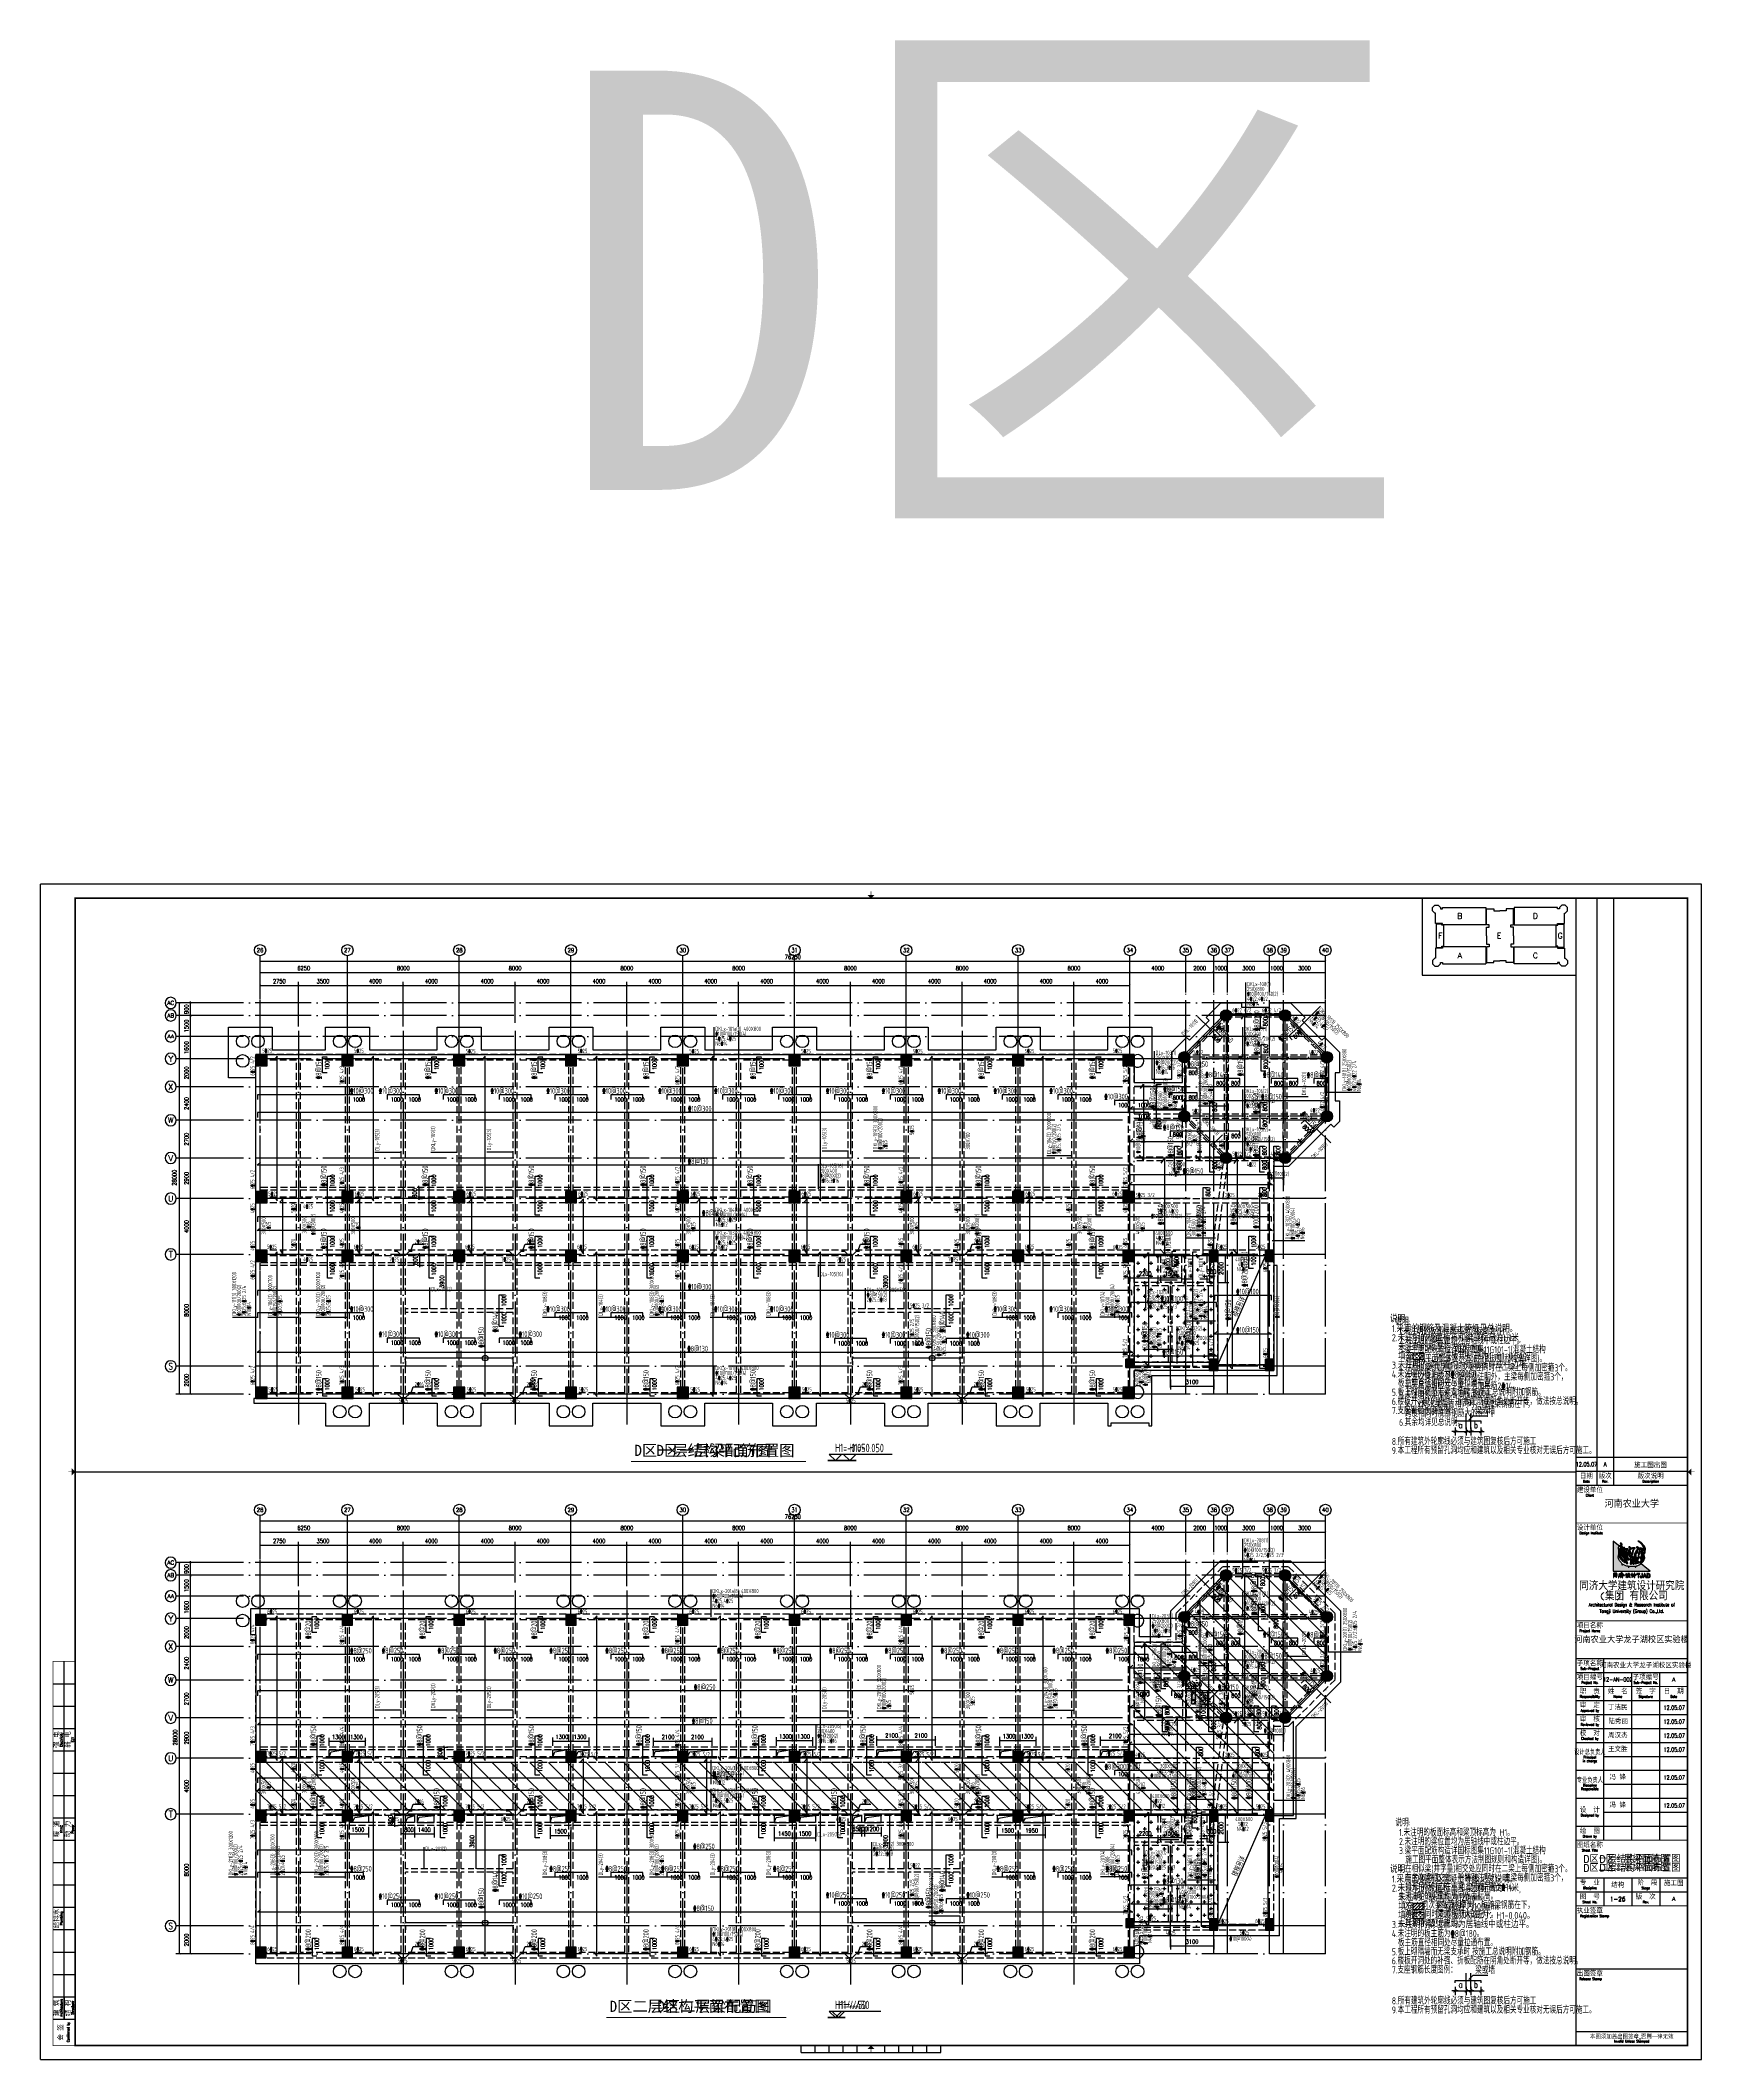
# Model space of a CAD drawing. Header units: millimetres. Extents: x 2998490 to 15040601, y 444546 to 7822218.
# Drawn here: x 14841995 to 14960895, y 7653964 to 7798449 of the extents above; entities that cross this region are included whole.
import ezdxf
from ezdxf.enums import TextEntityAlignment as Align

# ---------------------------------------------------------------- set-up
doc = ezdxf.new("R2010")
doc.units = ezdxf.units.MM
doc.header["$LTSCALE"] = 2000
doc.linetypes.add('DASH', pattern=[0.35, 0.25, -0.1])
doc.linetypes.add('DOTE', pattern=[2.42, 2, -0.2, 0.02, -0.2])
for name, color, linetype in [('3-AXIS', 3, 'Continuous'), ('3-AXIS_TEXT', 7, 'Continuous'), ('3-ban', 84, 'Continuous'), ('3-ban-hatch', 9, 'Continuous'), ('3-ban-rein', 1, 'Continuous'), ('3-ban-TEXT', 7, 'Continuous'), ('3-column-DOWN', 232, 'Continuous'), ('3-COLUMN-UP', 2, 'Continuous'), ('3-dcl', 3, 'Continuous'), ('3-dote', 43, 'DOTE'), ('3-HATCH', 8, 'Continuous'), ('3-liang-rein-X', 54, 'Continuous'), ('3-liang-rein-Y', 130, 'Continuous'), ('3-liang-R截面-X', 50, 'Continuous'), ('3-liang-R截面-Y', 70, 'Continuous'), ('3-liang-s-1', 44, 'Continuous'), ('3-liang-xu', 120, 'DASH'), ('3-装饰线脚', 7, 'Continuous'), ('AXIS', 3, 'Continuous'), ('AXIS_TEXT', 7, 'Continuous'), ('DOTE', 9, 'DOTE'), ('图框', 7, 'Continuous')]:
    doc.layers.add(name, color=color, linetype=linetype)
doc.layers.add('3-零部件', color=73, linetype='Continuous', lineweight=5)
doc.styles.add('_TCH_AXIS', font='COMPLEX', dxfattribs={"bigfont": 'GBCBIG'})
doc.styles.add('COMPLEX', font='COMPLEX')
doc.styles.add('DIM_FONT', font='SIMPLEX', dxfattribs={"width": 0.8, "bigfont": 'HZTXT'})
doc.styles.add('HT', font='SIMHEI.TTF')
doc.styles.add('TJ1', font='tj-romans1.shx', dxfattribs={"width": 0.8, "bigfont": 'tj-hztxt1.shx'})
doc.styles.add('TKZ1_tjhts.shx', font='tjromant.shx', dxfattribs={"bigfont": 'tjhts.shx'})
doc.styles.add('TKZ2_tjkts.shx', font='tjromant.shx', dxfattribs={"bigfont": 'tjkts.shx'})
doc.styles.add('TSSD_Rein', font='Tssdeng.shx', dxfattribs={"width": 0.7, "bigfont": 'hztxt.shx'})
doc.styles.add('黑体', font='SIMHEI.TTF')
doc.dimstyles.new('AXIS150', dxfattribs={"dimscale": 1.5, "dimtxt": 300, "dimasz": 1, "dimexe": 200, "dimexo": 200, "dimgap": 150, "dimtad": 1, "dimdec": 0, "dimzin": 0, "dimdsep": 46, "dimtxsty": 'DIM_FONT', "dimblk1": '_DIMX', "dimblk2": '_DIMX', "dimsah": 1, "dimcen": 0.09, "dimclrt": 7, "dimadec": 0, "dimazin": 0, "dimtfac": 1, "dimtdec": 0, "dimtix": 1, "dimtmove": 2, "dimatfit": 3, "dimfxl": 0, "dimtolj": 1, "dimtzin": 0, "dimarcsym": 0})
doc.dimstyles.new('DIMN100', dxfattribs={"dimtxt": 300, "dimasz": 100, "dimexe": 250, "dimexo": 300, "dimgap": 150, "dimtad": 1, "dimdec": 0, "dimzin": 0, "dimdsep": 46, "dimtxsty": 'DIM_FONT', "dimblk": 'ARCHTICK', "dimcen": 0.09, "dimclrt": 7, "dimazin": 2, "dimtfac": 1, "dimtdec": 0, "dimtix": 1, "dimtmove": 2, "dimatfit": 3, "dimldrblk": 'ARCHTICK', "dimfxl": 0, "dimtolj": 1, "dimtzin": 0, "dimarcsym": 0})

# ---------------------------------------------------------------- blocks, each defined once
blk = doc.blocks.new('TJAD_TK_LOGO')
for points in [[(0.309, 0.239, -0.055111), (0.298, 0.218, -0.399817), (0.289, 0.213, -0.15154), (0.281, 0.216, -0.301448), (0.281, 0.226, 0.010306), (0.289, 0.248, -0.01851), (0.216, 0.33, -0.103184), (0.157, 0.423, -0.120959), (0.156, 0.5, 0.063512), (0.168, 0.638, 0.024265), (0.163, 0.716, -0.039016), (0.159, 0.759, -0.148803), (0.167, 0.795, -0.063522), (0.19, 0.819, -0.021561), (0.199, 0.827), (0, 0.989), (0, 0.014), (1.2, 0.014), (0.901, 0.256, -0.02734), (0.87, 0.232, -0.056811), (0.802, 0.195, -0.043653), (0.743, 0.178, 0.070224), (0.74, 0.168, -0.155586), (0.734, 0.146, -0.268078), (0.715, 0.144, 0.046034), (0.714, 0.151, -0.10837), (0.716, 0.158, 0.067272), (0.719, 0.172, 0.007869), (0.606, 0.171, -0.018474), (0.519, 0.174, 0.089356), (0.513, 0.16, -0.084297), (0.509, 0.144, -0.378712), (0.498, 0.137, -0.129516), (0.487, 0.142, 0.010082), (0.489, 0.148, -0.06366), (0.493, 0.159, -0.047427), (0.496, 0.17, 0.412458), (0.493, 0.175, 0.04646), (0.459, 0.179, -0.083304), (0.398, 0.192, -0.056916)], [(0.278, 0.851, 0.150805), (0.286, 0.87, 0.118181), (0.284, 0.888, 0.061251), (0.278, 0.901, 0.110829), (0.266, 0.912, 0.065976), (0.248, 0.919, 0.129921), (0.229, 0.92, 0.40681), (0.226, 0.916, 0.07663), (0.23, 0.907, -0.019502), (0.237, 0.896, -0.085799), (0.241, 0.884, -0.150999), (0.235, 0.858, -0.086307), (0.225, 0.846, -0.019332), (0.206, 0.833, 0.015742), (0.199, 0.827), (0.264, 0.775, -0.014783), (0.267, 0.774, -0.092021), (0.285, 0.767, -0.021612), (0.299, 0.758, 0.020501), (0.302, 0.757, -0.138406), (0.302, 0.756, -0.004327), (0.304, 0.756, 0.041521), (0.307, 0.755, 0.017006), (0.309, 0.756, 0.175362), (0.313, 0.76, 0.115175), (0.313, 0.77, 0.133458), (0.302, 0.795, 0.090138), (0.282, 0.811, 0.068529), (0.267, 0.817, -0.013934), (0.257, 0.819, -0.201719), (0.25, 0.824, -0.378426), (0.25, 0.831, -0.084166), (0.26, 0.837, 0.070184)], [(0.264, 0.775, 0.064867), (0.248, 0.774, 0.116531), (0.226, 0.765, 0.208218), (0.216, 0.75, 0.02194), (0.216, 0.741, -0.003556), (0.223, 0.64, -0.008585), (0.225, 0.606, -0.036626), (0.224, 0.587, -0.030322), (0.219, 0.565, 0.008639), (0.208, 0.528, 0.029199), (0.201, 0.493, 0.047639), (0.199, 0.469, 0.083135), (0.203, 0.45, 0.077424), (0.222, 0.419, 0.095524), (0.251, 0.392, 0.133345), (0.255, 0.391, 0.037671), (0.266, 0.395, -0.074764), (0.289, 0.401, -0.017227), (0.311, 0.402, 0.103318), (0.324, 0.403, 0.529251), (0.324, 0.406, 0.058891), (0.31, 0.414, -0.106556), (0.272, 0.441, -0.157893), (0.244, 0.5, -0.090292), (0.241, 0.541, -0.061166), (0.257, 0.612, -0.11155), (0.27, 0.637, -0.016825), (0.293, 0.661, -0.002917), (0.333, 0.697, 0.013927), (0.345, 0.708)], [(0.474, 0.731, 0.018572), (0.473, 0.731), (0.473, 0.732, 0.06936), (0.47, 0.733, 0.047212), (0.46, 0.735, 0.024282), (0.443, 0.735, -0.000753), (0.412, 0.735, -0.013374), (0.392, 0.736, -0.164458), (0.382, 0.74, -0.15617), (0.376, 0.751, 0.064833), (0.371, 0.765, 0.17195), (0.36, 0.774, 0.077232), (0.348, 0.779, 0.099365), (0.341, 0.778, 0.128164), (0.335, 0.776, 0.199677), (0.331, 0.766, 0.156287), (0.335, 0.754, 0.086381), (0.343, 0.746, 0.029794), (0.351, 0.742, -0.218512), (0.359, 0.734, -0.050196), (0.36, 0.726, -0.223734), (0.356, 0.72, -0.013892), (0.345, 0.708), (0.359, 0.697, -0.00619), (0.387, 0.712, -0.093205), (0.434, 0.721, -0.103421), (0.439, 0.72, -0.384925), (0.441, 0.717, -0.045853), (0.438, 0.703, -0.014561), (0.423, 0.658, 0.006316), (0.419, 0.648), (0.432, 0.637, -0.003465), (0.435, 0.644, -0.002724), (0.456, 0.704, -0.338072), (0.461, 0.707, 0.005218), (0.473, 0.707, 0.309415), (0.476, 0.708, 0.132077), (0.479, 0.71, 0.147744), (0.481, 0.715, 0.135646), (0.481, 0.723, 0.18433)], [(0.756, 0.375, 0.010654), (0.758, 0.371, 0.091005), (0.765, 0.363, 0.311976), (0.77, 0.363)]]:
    blk.add_hatch(color=256).paths.add_polyline_path(points)
h = blk.add_hatch(color=256)
h.paths.add_polyline_path([(0.419, 0.648), (0.359, 0.697, 0.122439), (0.344, 0.679, 0.077208), (0.338, 0.662, 0.221374), (0.343, 0.64, -0.044103), (0.353, 0.625, 0.092474), (0.367, 0.606, 0.149827), (0.383, 0.599, 0.078107), (0.401, 0.6, 0.300992), (0.408, 0.607, 0.003448), (0.412, 0.624, -0.014936)])
h.paths.add_polyline_path([(0.448, 0.531, -0.118411), (0.466, 0.61), (0.432, 0.637, 0.013731), (0.424, 0.609, 0.354128), (0.426, 0.607, 0.149403), (0.425, 0.606, -0.033756), (0.429, 0.605, -0.301225), (0.432, 0.602, -0.067966), (0.431, 0.585, -0.155357), (0.425, 0.583, -0.0383), (0.418, 0.581, 0.394404), (0.414, 0.577, -0.002997), (0.393, 0.506, 0.027314), (0.376, 0.437, 0.262389), (0.377, 0.431, 0.054171), (0.409, 0.43, -0.120269), (0.432, 0.428, -0.238212), (0.445, 0.415, -0.030328), (0.452, 0.384, 0.177342), (0.459, 0.369, 0.189169), (0.473, 0.367, 0.024901), (0.494, 0.37, 0.43233), (0.503, 0.381, 0.054023), (0.499, 0.406, 0.072563), (0.493, 0.423, -0.024272), (0.473, 0.455, -0.09052)])
h.paths.add_polyline_path([(0.591, 0.509), (0.494, 0.587, 0.02545), (0.492, 0.572, 0.128799), (0.501, 0.52, 0.044216), (0.522, 0.484, 0.076323), (0.548, 0.46, 0.034366), (0.562, 0.452, 0.076032), (0.572, 0.449, 0.341488), (0.575, 0.451, 0.069217), (0.584, 0.479, 0.009229)])
h.paths.add_polyline_path([(0.606, 0.496, 0.003269), (0.602, 0.481, 0.051211), (0.597, 0.445, 0.204101), (0.599, 0.435, -0.011598), (0.623, 0.42, -0.044991), (0.66, 0.394, -0.200983), (0.669, 0.38, -0.006426), (0.679, 0.338, 0.079721), (0.687, 0.311, 0.326464), (0.691, 0.309, 0.087838), (0.695, 0.311, 0.087656), (0.715, 0.332, 0.286319), (0.72, 0.36, 0.076349), (0.701, 0.389, -0.160397), (0.676, 0.44), (0.676, 0.44)])
h.paths.add_polyline_path([(0.852, 0.297), (0.79, 0.347, 0.007087), (0.777, 0.301, 0.070922), (0.774, 0.275, 0.248353), (0.779, 0.265, 0.199635), (0.795, 0.268, -0.006886), (0.813, 0.275, 0.05678), (0.847, 0.293, 0.006803)])
h = blk.add_hatch(color=256)
h.paths.add_polyline_path([(0.712, 0.755, 0.083086), (0.708, 0.761, 0.127732), (0.701, 0.764, 0.060999), (0.673, 0.768, 0.050289), (0.649, 0.769, 0.061315), (0.626, 0.765, -0.058239), (0.605, 0.759, -0.023274), (0.577, 0.756, -0.318074), (0.565, 0.762, -0.012807), (0.546, 0.787, 0.176594), (0.527, 0.801, 0.141446), (0.512, 0.802, 0.254042), (0.501, 0.793, 0.094349), (0.5, 0.777, 0.272202), (0.507, 0.767, 0.06938), (0.523, 0.763, -0.099001), (0.54, 0.758, -0.173209), (0.549, 0.747, -0.244282), (0.547, 0.738, -0.042049), (0.531, 0.716, 0.019533), (0.504, 0.683, 0.074328), (0.489, 0.659, -0.003717), (0.466, 0.61), (0.494, 0.587, -0.03259), (0.498, 0.607, -0.114709), (0.504, 0.617), (0.507, 0.619), (0.509, 0.62), (0.512, 0.62), (0.514, 0.619), (0.523, 0.614), (0.529, 0.609), (0.548, 0.592), (0.554, 0.586), (0.555, 0.586, 0.137325), (0.563, 0.582, 0.052206), (0.581, 0.58, -0.039081), (0.596, 0.578, -0.061234), (0.6, 0.577, -0.389955), (0.602, 0.574, -0.015439), (0.601, 0.566, -0.009793), (0.592, 0.514, -0.001555), (0.591, 0.509), (0.606, 0.496, -0.005675), (0.613, 0.522, 0.021764), (0.624, 0.57, -0.037231), (0.627, 0.579, -0.166808), (0.63, 0.581, 0.014415), (0.637, 0.584, 0.232872), (0.642, 0.591, 0.087887), (0.641, 0.601, 0.002273), (0.638, 0.615, -0.178357), (0.638, 0.619, -0.001216), (0.651, 0.66, -0.011476), (0.664, 0.699, -0.017032), (0.676, 0.729, -0.192629), (0.689, 0.74, -0.05264), (0.702, 0.745, 0.121865), (0.712, 0.748, 0.384919)])
h.paths.add_polyline_path([(0.597, 0.737, -0.021509), (0.628, 0.747, -0.053885), (0.638, 0.749, -0.363115), (0.652, 0.741, -0.093078), (0.646, 0.705, 0.023125), (0.622, 0.626, -0.067346), (0.613, 0.603, -0.278742), (0.606, 0.6, -0.067064), (0.586, 0.602, -0.223721), (0.563, 0.619, -0.070697), (0.543, 0.661, -0.171192), (0.544, 0.69, -0.090372), (0.564, 0.717, -0.097027)], flags=16)
h = blk.add_hatch(color=256)
h.paths.add_polyline_path([(0.982, 0.688, -0.266995), (0.988, 0.691, -0.078548), (0.994, 0.689, -0.061401), (1.001, 0.685, -0.140506), (1.007, 0.676, -0.075077), (1.01, 0.653, -0.023792), (1.008, 0.62, 0.028581), (1.007, 0.585, 0.083513), (1.009, 0.572, 0.556873), (1.014, 0.571, 0.099876), (1.028, 0.596, 0.058859), (1.035, 0.633, 0.00868), (1.036, 0.66, -0.055868), (1.045, 0.71, 0.012909), (1.049, 0.719, 0.07627), (1.048, 0.734, 0.168287), (0.983, 0.856, 0.045812), (0.89, 0.946, 0.082299), (0.824, 0.983, 0.045024), (0.802, 0.988, 0.184323), (0.796, 0.987, 0.401214), (0.797, 0.985, 0.073894), (0.803, 0.98, 0.009968), (0.828, 0.967, -0.045085), (0.849, 0.953, -0.042435), (0.89, 0.913, -0.014659), (0.933, 0.859, -0.075958), (0.979, 0.767, 0.183281), (0.919, 0.704, 0.093166), (0.905, 0.577, 0.002645), (0.905, 0.539), (0.95, 0.539, -0.021718), (0.951, 0.561, -0.060902), (0.951, 0.563, -0.750169), (0.953, 0.563, -0.062141), (0.956, 0.558, -0.02804), (0.962, 0.541, -0.001207), (0.963, 0.539), (0.999, 0.539), (0.998, 0.542), (0.986, 0.581, -0.042759), (0.971, 0.648, -0.166183), (0.976, 0.68, -0.02967)])
h.paths.add_polyline_path([(0.921, 0.747, 0.337691), (0.922, 0.75, 0.234051), (0.918, 0.756, 0.085029), (0.898, 0.762, 0.109404), (0.867, 0.76, 0.027051), (0.842, 0.75, 0.096966), (0.82, 0.779, 0.147389), (0.788, 0.798, 0.110178), (0.765, 0.798, 0.193659), (0.754, 0.789, 0.105864), (0.751, 0.781, 0.322715), (0.756, 0.77, 0.090222), (0.775, 0.763, 0.021428), (0.79, 0.76, -0.062248), (0.802, 0.756, -0.0489), (0.814, 0.75, 0.061445), (0.828, 0.743, 0.045204), (0.773, 0.709, 0.105153), (0.746, 0.68, 0.017534), (0.699, 0.593, 0.04727), (0.677, 0.539), (0.731, 0.539, -0.016538), (0.733, 0.546, -0.06987), (0.755, 0.615, -0.55525), (0.762, 0.616, 0.087068), (0.773, 0.608, 0.000587), (0.779, 0.605, 0.051645), (0.781, 0.604, 0.002312), (0.798, 0.592, 0.1078), (0.815, 0.585, 0.06971), (0.83, 0.588, -0.002349), (0.824, 0.554, -0.014725), (0.822, 0.539), (0.839, 0.539, -0.003665), (0.842, 0.55, -0.003176), (0.85, 0.584, -0.214328), (0.855, 0.589, 0.079005), (0.864, 0.594, 0.136284), (0.869, 0.604, 0.042038), (0.87, 0.61, 0.121208), (0.869, 0.615, 0.033156), (0.864, 0.622, -0.089896), (0.861, 0.627, -0.153361), (0.862, 0.632, -0.00558), (0.876, 0.678, -0.02004), (0.892, 0.724, -0.10938), (0.9, 0.737, 0.024126), (0.911, 0.741, 0.094696)])
h.paths.add_polyline_path([(0.871, 0.737, -0.143663), (0.867, 0.714, 0.018808), (0.849, 0.654, -0.117601), (0.837, 0.612, -0.229986), (0.819, 0.61, -0.2857), (0.79, 0.639, -0.267121), (0.803, 0.697, -0.053371), (0.832, 0.724, -0.07094), (0.861, 0.743, -0.49062)], flags=16)
h = blk.add_hatch(color=256)
h.paths.add_polyline_path([(0.393, 0.563, -0.011586), (0.397, 0.579, 0.253288), (0.396, 0.579, 0.095247), (0.388, 0.58, -0.0106), (0.376, 0.58, -0.133876), (0.361, 0.583, -0.082431), (0.345, 0.596, -0.01622), (0.332, 0.612, 0.042319), (0.324, 0.621, 0.140851), (0.317, 0.624, 0.145933), (0.308, 0.622, 0.038492), (0.302, 0.618), (0.302, 0.618, 0.000616), (0.3, 0.616, 0.032553), (0.298, 0.615, 0.095329), (0.294, 0.61, 0.096767), (0.291, 0.597, -0.001525), (0.288, 0.574, 0.034244), (0.285, 0.552, 0.085899), (0.292, 0.504, 0.097395), (0.314, 0.467, 0.083463), (0.339, 0.445, 0.098864), (0.352, 0.441, 0.30663), (0.356, 0.443, 0.075685), (0.361, 0.453, 0.009946), (0.371, 0.491, -0.023424), (0.378, 0.51, 0.034776)])
h.paths.add_polyline_path([(0.333, 0.372, 0.321528), (0.33, 0.377, 0.021484), (0.291, 0.382, 0.022843), (0.282, 0.382, 0.102534), (0.276, 0.381, 0.130045), (0.272, 0.378, 0.267367), (0.271, 0.374, -0.005872), (0.276, 0.364, 0.058515), (0.28, 0.355, 0.081344), (0.295, 0.338, 0.099387), (0.309, 0.33, 0.035917), (0.315, 0.328, 0.245908), (0.318, 0.33, 0.105203), (0.327, 0.349, -0.034055), (0.332, 0.365, 0.056891)])
h.paths.add_polyline_path([(0.431, 0.34, 0.245812), (0.436, 0.359, 0.065072), (0.425, 0.393, 0.134826), (0.425, 0.393, -0.114996), (0.425, 0.394, 0.061748), (0.418, 0.405, 0.16919), (0.41, 0.409, 0.009694), (0.393, 0.411, 0.017654), (0.382, 0.412, 0.044621), (0.374, 0.411, 0.15913), (0.368, 0.408, 0.263058), (0.367, 0.404, 0.037983), (0.375, 0.384, -0.091013), (0.378, 0.375, -0.183458), (0.376, 0.37, -0.186991), (0.37, 0.367, -0.076588), (0.364, 0.367, 0.012233), (0.357, 0.368, 0.175338), (0.353, 0.367, 0.023216), (0.34, 0.33, 0.04069), (0.336, 0.312, 0.28537), (0.339, 0.306, 0.048651), (0.347, 0.302, -0.083296), (0.359, 0.295, 0.044689), (0.367, 0.289, 0.196761), (0.378, 0.288, 0.127879), (0.395, 0.298, 0.050671)])
h.paths.add_polyline_path([(0.463, 0.285, 0.013244), (0.461, 0.293, 0.042352), (0.454, 0.311, 0.086452), (0.451, 0.314, 0.181931), (0.447, 0.314, 0.105167), (0.437, 0.307, 0.063777), (0.422, 0.289, 0.079039), (0.415, 0.273, 0.295118), (0.417, 0.263, 0.12746), (0.426, 0.259, 0.051219), (0.438, 0.258, -0.006938), (0.459, 0.255, 0.101871), (0.472, 0.256, 0.282022), (0.475, 0.26, 0.127329), (0.473, 0.266), (0.473, 0.266, -0.004335)])
h.paths.add_polyline_path([(0.658, 0.308, -0.058552), (0.645, 0.335, -0.043685), (0.641, 0.359, 0.088622), (0.637, 0.372, 0.151789), (0.622, 0.385, -0.046532), (0.606, 0.394, 0.04555), (0.599, 0.398, 0.043142), (0.597, 0.399), (0.597, 0.399, 0.251715), (0.586, 0.396, 0.137334), (0.576, 0.371, -0.022108), (0.571, 0.349, 0.025269), (0.557, 0.305, -0.028381), (0.55, 0.284, 0.095667), (0.544, 0.258, 0.266705), (0.554, 0.241, 0.133638), (0.581, 0.24, 0.117773), (0.634, 0.259, 0.081266), (0.66, 0.285, 0.080524), (0.663, 0.292), (0.663, 0.292), (0.664, 0.292), (0.664, 0.295), (0.663, 0.295, 0.059624)])
h.paths.add_polyline_path([(0.568, 0.406, 0.121011), (0.564, 0.41, 0.051248), (0.55, 0.42, 0.077555), (0.545, 0.422, 0.238499), (0.542, 0.421, 0.167798), (0.541, 0.418, 0.09655), (0.541, 0.4, -0.014406), (0.543, 0.392, -0.00033), (0.545, 0.375, 0.1059), (0.551, 0.357, 0.313865), (0.556, 0.357, 0.231713), (0.56, 0.364, 0.026659), (0.564, 0.385, -0.007425), (0.568, 0.4, 0.16995)])
h.paths.add_polyline_path([(0.679, 0.25, 0.082015), (0.68, 0.258, 0.360369), (0.675, 0.264, 0.094324), (0.668, 0.263, 0.109868), (0.666, 0.263, -0.017853), (0.664, 0.262), (0.663, 0.262, 0.095638), (0.652, 0.251, 0.069381), (0.647, 0.242, 0.391778), (0.649, 0.238, 0.16265), (0.658, 0.237, 0.029698), (0.663, 0.239), (0.664, 0.239, 0.027865), (0.674, 0.243, 0.232972)])
h.paths.add_polyline_path([(0.765, 0.309, -0.00792), (0.766, 0.312, -0.04061), (0.767, 0.316, 0.057732), (0.769, 0.323, 0.231089), (0.766, 0.331, 0.223752), (0.755, 0.33, 0.032861), (0.734, 0.315, -0.012035), (0.716, 0.303, 0.160241), (0.7, 0.287, 0.160304), (0.7, 0.267, 0.221951), (0.709, 0.256, 0.080228), (0.726, 0.248, 0.124433), (0.741, 0.247, 0.177577), (0.748, 0.255, 0.06059), (0.758, 0.283, -0.013372)])
h = blk.add_hatch(color=256)
h.paths.add_polyline_path([(0.952, 0.5, -0.00262), (0.951, 0.526, -0.01182), (0.95, 0.539), (0.905, 0.539, 0.006126), (0.905, 0.449, 0.002492), (0.906, 0.412, 0.048247), (0.887, 0.46, 0.065909), (0.883, 0.465, 0.224936), (0.877, 0.467, 0.038284), (0.864, 0.466, -0.06616), (0.83, 0.465, -0.485088), (0.827, 0.467, -0.101913), (0.828, 0.487, -0.016956), (0.839, 0.539), (0.822, 0.539, -0.017973), (0.817, 0.52, -0.010562), (0.81, 0.476, -0.208845), (0.803, 0.461, -0.11949), (0.791, 0.457, -0.131776), (0.748, 0.465, -0.127624), (0.732, 0.488, -0.118385), (0.731, 0.539), (0.677, 0.539, 0.005191), (0.675, 0.533, 0.105733), (0.676, 0.44), (0.718, 0.405), (0.745, 0.405, -0.078177), (0.747, 0.414, -0.129583), (0.758, 0.426, -0.224047), (0.779, 0.429, -0.071036), (0.78, 0.429, 0.101063), (0.781, 0.428, -0.019588), (0.783, 0.428, -0.023828), (0.784, 0.427, -0.322257), (0.79, 0.416, -0.013384), (0.788, 0.405), (0.804, 0.405, -0.014271), (0.808, 0.414, -0.194353), (0.821, 0.43, -0.094044), (0.855, 0.439, -0.035175), (0.871, 0.44, -0.177154), (0.88, 0.432, -0.054292), (0.893, 0.405), (0.948, 0.405, 0.016129), (0.951, 0.417, 0.043741), (0.953, 0.46, 0.012835)])
h.paths.add_polyline_path([(1.021, 0.458), (1.011, 0.5), (0.999, 0.539), (0.963, 0.539, -0.013434), (0.968, 0.518, -0.01242), (0.972, 0.498, -0.017255), (0.974, 0.479, -0.024091), (0.974, 0.433, -0.03797), (0.971, 0.405), (1.012, 0.405, 0.01383), (1.019, 0.427, 0.116879)])
h.paths.add_polyline_path([(0.967, 0.319, 0.068823), (0.992, 0.356, 0.031999), (1.012, 0.405), (0.971, 0.405, -0.002893), (0.971, 0.403, -0.072675), (0.96, 0.375, -0.038888), (0.948, 0.355, -0.02059), (0.929, 0.332, -0.114728), (0.923, 0.326, -0.052839), (0.914, 0.32), (0.911, 0.319), (0.909, 0.319), (0.909, 0.322), (0.914, 0.334), (0.918, 0.341), (0.933, 0.363), (0.941, 0.383), (0.941, 0.384, 0.030329), (0.948, 0.405), (0.893, 0.405, -0.019139), (0.897, 0.395, -0.131139), (0.901, 0.371, -0.068706), (0.888, 0.337, -0.106182), (0.87, 0.312, -0.027075), (0.852, 0.297), (0.901, 0.256, 0.015633), (0.918, 0.272, -0.009266)])
h = blk.add_hatch(color=256)
h.paths.add_polyline_path([(0.798, 0.379, -0.041396), (0.804, 0.405), (0.788, 0.405, -0.011453), (0.786, 0.396, -0.01007), (0.783, 0.379, -0.034546), (0.778, 0.371, -0.087737), (0.77, 0.363), (0.79, 0.347), (0.79, 0.347, 0.020125)])
h.paths.add_polyline_path([(0.745, 0.405), (0.718, 0.405), (0.756, 0.375, -0.051476), (0.747, 0.393, -0.099669)])
h = blk.add_hatch(color=256)
h.paths.add_polyline_path([(0.109, -0.055, 0.215782), (0.096, -0.053, 0.067417), (0.088, -0.057, -0.168397), (0.072, -0.061, -0.018722), (0.056, -0.059, 0.069135), (0.037, -0.058, -0.211583), (0.032, -0.057, 0.012327), (0.027, -0.054, 0.18165), (0.023, -0.055, 0.234564), (0.014, -0.061, 0.06939), (0.009, -0.077, 0.040114), (0.004, -0.126, 0.00862), (0.004, -0.151, 0.034302), (0.003, -0.186, 0.240525), (0.011, -0.199, 0.151405), (0.014, -0.2, 0.254247), (0.016, -0.192, 0.038225), (0.017, -0.166, -0.061608), (0.019, -0.146, 0.026815), (0.022, -0.113, -0.054652), (0.026, -0.093, -0.028262), (0.029, -0.084, -0.253686), (0.038, -0.079, 0.007206), (0.049, -0.078, -0.006599), (0.073, -0.075, 0.009999), (0.084, -0.072, -0.062381), (0.093, -0.073, -0.15567), (0.099, -0.077, -0.051163), (0.105, -0.085, -0.102101), (0.107, -0.091, -0.03095), (0.107, -0.129, 0.010088), (0.107, -0.15, -0.131285), (0.104, -0.163, -0.019629), (0.101, -0.168, -0.485137), (0.096, -0.17, 0.001583), (0.093, -0.168, 0.165296), (0.088, -0.17, 0.24859), (0.085, -0.178, 0.066176), (0.088, -0.189, 0.038595), (0.091, -0.194, 0.378365), (0.095, -0.196, 0.077759), (0.104, -0.183, 0.016012), (0.112, -0.17, 0.054651), (0.118, -0.155, 0.087206), (0.123, -0.112, 0.064902), (0.117, -0.068, 0.144064)])
h.paths.add_polyline_path([(0.063, -0.093), (0.056, -0.093), (0.053, -0.094), (0.049, -0.096), (0.047, -0.097), (0.046, -0.1, 0.333571), (0.046, -0.104, 0.045952), (0.052, -0.107, 0.064784), (0.062, -0.109, 0.210865), (0.068, -0.107, 0.127927), (0.071, -0.102, 0.211886), (0.07, -0.096, 0.12013), (0.067, -0.094)], flags=17)
h.paths.add_polyline_path([(0.058, -0.146, -0.039434), (0.061, -0.152, 0.054133), (0.064, -0.158, 0.123184), (0.08, -0.15, 0.140353), (0.084, -0.143, 0.284617), (0.083, -0.139, -0.012464), (0.076, -0.135, 0.016141), (0.064, -0.126, -0.029736), (0.041, -0.127, -0.149024), (0.037, -0.13, 0.190304), (0.034, -0.134, 0.089845), (0.033, -0.143, 0.171078), (0.041, -0.157, 0.249801), (0.05, -0.159, 0.378768), (0.055, -0.153, 0.031236), (0.054, -0.146), (0.056, -0.144)], flags=17)
h.paths.add_polyline_path([(0.194, -0.081, -0.130766), (0.193, -0.083, -0.049), (0.189, -0.09, 0.175351), (0.187, -0.096, 0.389375), (0.189, -0.097, 0.146359), (0.197, -0.094, 0.079034), (0.202, -0.089, 0.101244), (0.205, -0.084, 0.132531), (0.205, -0.077, 0.067751), (0.203, -0.072, 0.050259), (0.2, -0.068, 0.454265), (0.198, -0.068, 0.06765), (0.196, -0.073, 0.007561)])
h.paths.add_polyline_path([(0.189, -0.104, 0.313541), (0.186, -0.1, 0.335576), (0.183, -0.102, 0.015792), (0.178, -0.135, -0.057755), (0.171, -0.161, 0.000363), (0.163, -0.186, 0.094511), (0.167, -0.207, 0.230423), (0.17, -0.211, 0.369117), (0.176, -0.206, 0.039319), (0.18, -0.185, -0.109188), (0.189, -0.149, 0.00425), (0.191, -0.143, 0.032369), (0.189, -0.118, -0.025515)])
h.paths.add_polyline_path([(0.251, -0.045, 0.093827), (0.236, -0.063, 0.302072), (0.237, -0.068, 0.296548), (0.244, -0.068, 0.04254), (0.259, -0.06, -0.129019), (0.275, -0.057, -0.117204), (0.279, -0.058, -0.328405), (0.279, -0.061, -0.051459), (0.27, -0.072, 0.085646), (0.26, -0.09, 0.031903), (0.26, -0.093, -0.315533), (0.256, -0.098, -0.134544), (0.251, -0.099, -0.408117), (0.248, -0.096, 0.035639), (0.244, -0.085, 0.084333), (0.242, -0.081, 0.358627), (0.239, -0.08, 0.227473), (0.233, -0.092, 0.148882), (0.235, -0.099, -0.254787), (0.236, -0.106, -0.110418), (0.229, -0.113, -0.032156), (0.217, -0.121, 0.122106), (0.21, -0.128, 0.074479), (0.204, -0.144, 0.233421), (0.206, -0.152, 0.316166), (0.217, -0.152, 0.122903), (0.231, -0.14, 0.056501), (0.241, -0.125, -0.025506), (0.247, -0.11, -0.174643), (0.26, -0.101, 0.004602), (0.266, -0.098, -0.251477), (0.264, -0.107, -0.130218), (0.259, -0.112, 0.16089), (0.254, -0.116, 0.172735), (0.253, -0.123, 0.448793), (0.261, -0.125, 0.141971), (0.272, -0.109, 0.057248), (0.276, -0.094, -0.334885), (0.284, -0.087, -0.076773), (0.288, -0.087, -0.545841), (0.289, -0.089, -0.008092), (0.289, -0.104, 0.139136), (0.295, -0.124, 0.144746), (0.301, -0.128, 0.355116), (0.304, -0.126, 0.046986), (0.306, -0.118, 0.052614), (0.307, -0.115, 0.237681), (0.306, -0.113, 0.025436), (0.302, -0.111, -0.354836), (0.298, -0.107, -0.049448), (0.297, -0.093, -0.035628), (0.297, -0.088, -0.387964), (0.3, -0.084, -0.009611), (0.307, -0.081, 0.187317), (0.311, -0.078, 0.232403), (0.311, -0.072, 0.143525), (0.31, -0.072, 0.022411), (0.288, -0.082, -0.00319), (0.28, -0.086, -0.206179), (0.276, -0.086, -0.165764), (0.274, -0.084, -0.217969), (0.274, -0.08, -0.110096), (0.284, -0.068, -0.031862), (0.296, -0.059, 0.078929), (0.299, -0.057, 0.264707), (0.3, -0.055, 0.034215), (0.298, -0.052, 0.174735), (0.296, -0.052, 0.001752), (0.292, -0.052, -0.177458), (0.287, -0.05, -0.140307), (0.283, -0.047, -0.275752), (0.284, -0.041, 0.167681), (0.285, -0.035, 0.301407), (0.279, -0.03, 0.08311), (0.273, -0.03, 0.130737)])
h.paths.add_polyline_path([(0.327, -0.118, 0.027579), (0.343, -0.127, 0.154526), (0.354, -0.127, 0.082415), (0.363, -0.125, 0.312986), (0.363, -0.119, 0.221824), (0.36, -0.116, 0.031656), (0.355, -0.116, -0.00721), (0.342, -0.112, -0.071904), (0.327, -0.106, -0.267193), (0.324, -0.1, -0.023267), (0.328, -0.092, 0.395574), (0.325, -0.085, 0.188464), (0.317, -0.087, 0.051998), (0.311, -0.09, 0.108508), (0.306, -0.097, 0.200123), (0.304, -0.104, 0.191616), (0.308, -0.109, -0.01282)])
h.paths.add_polyline_path([(0.306, -0.135, 0.188222), (0.299, -0.134, 0.20573), (0.291, -0.139, 0.018376), (0.285, -0.149, -0.117409), (0.277, -0.159, -0.060927), (0.277, -0.146, 0.215117), (0.274, -0.142, 0.470033), (0.27, -0.143, -0.045545), (0.262, -0.149, -0.074224), (0.255, -0.151, -0.568137), (0.252, -0.149, -0.07678), (0.253, -0.144, 0.100197), (0.253, -0.135, 0.387299), (0.25, -0.133, 0.118665), (0.248, -0.134, 0.185429), (0.241, -0.147, -0.018374), (0.239, -0.158, 0.026924), (0.236, -0.169, -0.013447), (0.235, -0.18, 0.097057), (0.236, -0.192, 0.277047), (0.24, -0.195, 0.192921), (0.243, -0.193, 0.125735), (0.246, -0.18, -0.084178), (0.249, -0.165, -0.292454), (0.257, -0.16, -0.427415), (0.263, -0.166, -0.039723), (0.262, -0.177, 0.744354), (0.267, -0.179, 0.173973), (0.275, -0.172, -0.079593), (0.283, -0.162, 0.037997), (0.292, -0.152, -0.536451), (0.3, -0.152, -0.220641), (0.303, -0.166, -0.033334), (0.3, -0.178, -0.02197), (0.292, -0.196, -0.036413), (0.288, -0.204, 0.059035), (0.288, -0.205, 0.221247), (0.289, -0.208, 0.229092), (0.291, -0.208, 0.104052), (0.294, -0.206, 0.039622), (0.303, -0.189, 0.031663), (0.312, -0.173, 0.083922), (0.315, -0.156, 0.095464), (0.311, -0.142, 0.118136)])
h.paths.add_polyline_path([(0.429, -0.094), (0.441, -0.085, 0.028783), (0.422, -0.063), (0.41, -0.071, -0.06685)])
h.paths.add_polyline_path([(0.421, -0.105), (0.402, -0.104), (0.397, -0.104), (0.395, -0.104), (0.395, -0.118), (0.401, -0.118), (0.409, -0.117), (0.416, -0.117), (0.416, -0.171, -0.223037), (0.41, -0.183, -0.003297), (0.409, -0.184), (0.42, -0.194, 0.201777), (0.422, -0.192, -0.033526), (0.454, -0.166, -0.02738), (0.447, -0.153, -0.067274), (0.43, -0.17, -0.004515), (0.43, -0.112, -0.051491), (0.431, -0.104)])
h.paths.add_polyline_path([(0.468, -0.078), (0.468, -0.091, -0.202539), (0.461, -0.102, -0.066868), (0.447, -0.111, -0.101276), (0.461, -0.119, 0.145344), (0.479, -0.102, 0.140249), (0.482, -0.075, -0.003162), (0.512, -0.075, -0.016144), (0.511, -0.091, 0.052901), (0.512, -0.109, 0.214665), (0.515, -0.112, 0.093296), (0.515, -0.112, 0.137117), (0.524, -0.113, 0.000424), (0.537, -0.112, 0.022294), (0.552, -0.111), (0.554, -0.095), (0.55, -0.096), (0.546, -0.097), (0.542, -0.098), (0.536, -0.099), (0.532, -0.1), (0.527, -0.099), (0.526, -0.096), (0.527, -0.081), (0.528, -0.063), (0.521, -0.063), (0.511, -0.063), (0.498, -0.063), (0.486, -0.063), (0.477, -0.063), (0.467, -0.063)])
h.paths.add_polyline_path([(0.506, -0.122, -0.002263), (0.465, -0.122, -0.028919), (0.449, -0.121), (0.449, -0.135), (0.457, -0.134), (0.467, -0.133, -0.001197), (0.501, -0.133, 0.000411), (0.519, -0.133, -0.117897), (0.498, -0.165, -0.081518), (0.473, -0.138), (0.459, -0.142, 0.067412), (0.487, -0.172, -0.099344), (0.437, -0.187, -0.117302), (0.449, -0.199, 0.051291), (0.498, -0.18, 0.052048), (0.547, -0.197, -0.102524), (0.557, -0.182, -0.086164), (0.51, -0.172, 0.112398), (0.541, -0.121, -0.018709)])
h.paths.add_polyline_path([(0.604, -0.118), (0.604, -0.175, -0.094232), (0.598, -0.183), (0.608, -0.197), (0.647, -0.161), (0.64, -0.147), (0.619, -0.169), (0.619, -0.124, -0.058001), (0.621, -0.106, 0.319569), (0.62, -0.105, 0.045142), (0.606, -0.106, 0.020451), (0.594, -0.106, -0.034776), (0.578, -0.105), (0.578, -0.119, -0.030546)])
h.paths.add_polyline_path([(0.61, -0.06), (0.595, -0.066, -0.049542), (0.614, -0.094), (0.63, -0.087, 0.030356)])
h.paths.add_polyline_path([(0.66, -0.105, -0.019379), (0.635, -0.104), (0.635, -0.119, -0.02608), (0.66, -0.118), (0.682, -0.118), (0.682, -0.173, -0.021278), (0.681, -0.201), (0.697, -0.201, -0.017067), (0.697, -0.172), (0.697, -0.118), (0.715, -0.118, -0.024313), (0.741, -0.119), (0.741, -0.104, -0.018656), (0.71, -0.105), (0.697, -0.105), (0.697, -0.077, -0.143011), (0.702, -0.059, 0.162811), (0.697, -0.057, 0.035376), (0.685, -0.056, 0.004148), (0.681, -0.056, -0.046173), (0.682, -0.068, -0.00345), (0.682, -0.105, -0.001359)])
h.paths.add_polyline_path([(0.767, -0.069), (0.767, -0.085), (0.808, -0.085), (0.808, -0.2), (0.826, -0.2), (0.826, -0.085), (0.867, -0.085), (0.867, -0.069)])
h.paths.add_polyline_path([(0.93, -0.157, -0.040499), (0.929, -0.174, -0.3078), (0.915, -0.188, -0.189438), (0.897, -0.184, -0.186489), (0.89, -0.172, -0.07743), (0.889, -0.158), (0.872, -0.158, 0.198241), (0.882, -0.194, 0.214326), (0.91, -0.204, 0.249549), (0.941, -0.191, 0.135294), (0.948, -0.164), (0.948, -0.069), (0.93, -0.069)])
h.paths.add_polyline_path([(1.028, -0.069), (1.009, -0.069), (0.96, -0.2), (0.979, -0.2), (0.993, -0.161), (1.044, -0.161), (1.058, -0.2), (1.077, -0.2)])
h.paths.add_polyline_path([(1.019, -0.088), (1.039, -0.146), (0.998, -0.146)], flags=16)
h.paths.add_polyline_path([(1.091, -0.069), (1.091, -0.2), (1.14, -0.2, 0.229129), (1.182, -0.183, 0.179316), (1.197, -0.134, 0.181564), (1.183, -0.086, 0.220204), (1.141, -0.069)])
h.paths.add_polyline_path([(1.109, -0.085), (1.139, -0.085, -0.337188), (1.175, -0.108, -0.124189), (1.177, -0.152, -0.40123), (1.139, -0.184), (1.109, -0.184)], flags=16)
for points in [[(0, 0.989), (0, 0.014), (1.2, 0.014)], [(0.867, -0.069), (0.767, -0.069), (0.767, -0.085), (0.808, -0.085), (0.808, -0.2), (0.826, -0.2), (0.826, -0.085), (0.867, -0.085)], [(1.009, -0.069), (0.96, -0.2), (0.979, -0.2), (0.993, -0.161), (1.044, -0.161), (1.058, -0.2), (1.077, -0.2), (1.028, -0.069)], [(1.019, -0.088), (0.998, -0.146), (1.039, -0.146)]]:
    blk.add_lwpolyline(points, close=True)
for points in [[(1.048, 0.734, 0.168287), (0.983, 0.856, 0.045812), (0.89, 0.946, 0.082299), (0.824, 0.983, 0.045024), (0.802, 0.988, 0.184323), (0.796, 0.987, 0.401214), (0.797, 0.985, 0.073894), (0.803, 0.98, 0.009968), (0.828, 0.967, -0.045085), (0.849, 0.953, -0.042435), (0.89, 0.913, -0.014659), (0.933, 0.859, -0.075958), (0.979, 0.767, 0.183281), (0.919, 0.704, 0.093166), (0.905, 0.577, 0.00877), (0.905, 0.449, 0.002492), (0.906, 0.412, 0.048247), (0.887, 0.46, 0.065909), (0.883, 0.465, 0.224936), (0.877, 0.467, 0.038284), (0.864, 0.466, -0.06616), (0.83, 0.465, -0.485088), (0.827, 0.467, -0.101913), (0.828, 0.487, -0.020622), (0.842, 0.55, -0.003176), (0.85, 0.584, -0.214328), (0.855, 0.589, 0.079005), (0.864, 0.594, 0.136284), (0.869, 0.604, 0.042038), (0.87, 0.61, 0.13569), (0.868, 0.615, 0.030912), (0.864, 0.622, -0.089896), (0.861, 0.627, -0.153361), (0.862, 0.632, -0.00558), (0.876, 0.678, -0.02004), (0.892, 0.724, -0.10938), (0.9, 0.737, 0.024126), (0.911, 0.741, 0.094696), (0.921, 0.747, 0.397569), (0.922, 0.751, 0.211166), (0.918, 0.756, 0.085029), (0.898, 0.762, 0.109404), (0.867, 0.76, 0.027051), (0.842, 0.75, 0.096966), (0.82, 0.779, 0.147389), (0.788, 0.798, 0.110178), (0.765, 0.798, 0.193659), (0.754, 0.789, 0.105864), (0.751, 0.781, 0.322715), (0.756, 0.77, 0.090222), (0.775, 0.763, 0.021428), (0.79, 0.76, -0.062248), (0.802, 0.756, -0.0489), (0.814, 0.75, 0.061445), (0.828, 0.743, 0.045204), (0.773, 0.709, 0.105153), (0.746, 0.68, 0.017534), (0.699, 0.593, 0.052474), (0.675, 0.533, 0.105733), (0.676, 0.44, 0.160397), (0.701, 0.389, -0.076349), (0.72, 0.36, -0.286319), (0.715, 0.332, -0.087656), (0.695, 0.311, -0.08033), (0.691, 0.31, -0.368951), (0.687, 0.311, -0.079318), (0.679, 0.338, 0.006426), (0.669, 0.38, 0.200983), (0.66, 0.394, 0.044991), (0.623, 0.42, 0.011598), (0.599, 0.435, -0.204101), (0.597, 0.445, -0.051211), (0.602, 0.481, -0.008944), (0.613, 0.522, 0.021764), (0.624, 0.57, -0.037231), (0.627, 0.579, -0.166808), (0.63, 0.581, 0.014415), (0.637, 0.584, 0.232872), (0.642, 0.591, 0.087887), (0.641, 0.601, 0.002324), (0.638, 0.615, -0.163549), (0.638, 0.619, -0.001216), (0.651, 0.66, -0.011476), (0.664, 0.699, -0.017032), (0.676, 0.729, -0.192629), (0.689, 0.74, -0.05264), (0.702, 0.745, 0.121865), (0.712, 0.748, 0.384919), (0.712, 0.755, 0.083086), (0.708, 0.761, 0.127732), (0.701, 0.764, 0.060999), (0.673, 0.768, 0.050289), (0.649, 0.769, 0.061315), (0.626, 0.765, -0.058239), (0.605, 0.759, -0.023274), (0.577, 0.756, -0.318074), (0.565, 0.762, -0.012807), (0.546, 0.787, 0.176594), (0.527, 0.801, 0.141446), (0.512, 0.802, 0.254042), (0.501, 0.793, 0.094349), (0.5, 0.777, 0.272202), (0.507, 0.767, 0.06938), (0.523, 0.763, -0.099001), (0.54, 0.758, -0.176084), (0.549, 0.747, -0.238335), (0.547, 0.738, -0.042049), (0.531, 0.716, 0.019533), (0.504, 0.683, 0.074328), (0.489, 0.659, -0.003717), (0.466, 0.61, 0.118412), (0.448, 0.531, 0.09052), (0.473, 0.455, 0.024272), (0.493, 0.423, -0.072563), (0.499, 0.406, -0.054023), (0.503, 0.381, -0.43233), (0.494, 0.37, -0.024901), (0.473, 0.367, -0.189169), (0.459, 0.369, -0.177342), (0.452, 0.384, 0.030328), (0.445, 0.415, 0.238212), (0.432, 0.428, 0.120269), (0.409, 0.43, -0.054171), (0.377, 0.431, -0.262389), (0.376, 0.437, -0.027314), (0.393, 0.506, 0.002997), (0.414, 0.577, -0.42145), (0.418, 0.581, 0.036527), (0.425, 0.583, 0.155357), (0.431, 0.585, 0.067966), (0.432, 0.602, 0.301225), (0.429, 0.605, 0.033756), (0.425, 0.606, -0.149403), (0.426, 0.607, -0.354128), (0.424, 0.609, -0.017197), (0.435, 0.644, -0.010154), (0.435, 0.644, -0.002724), (0.456, 0.704, -0.338072), (0.461, 0.707, 0.005218), (0.473, 0.707, 0.309415), (0.476, 0.708, 0.132077), (0.479, 0.71, 0.147744), (0.481, 0.715, 0.135646), (0.481, 0.723, 0.18433), (0.474, 0.731, 0.018572), (0.473, 0.731), (0.473, 0.732, 0.071117), (0.47, 0.733, 0.046841), (0.46, 0.735, 0.024282), (0.443, 0.735, -0.000753), (0.412, 0.735, -0.013374), (0.392, 0.736, -0.164458), (0.382, 0.74, -0.15617), (0.376, 0.751, 0.064833), (0.371, 0.765, 0.17195), (0.36, 0.774, 0.077232), (0.348, 0.779, 0.099365), (0.341, 0.778, 0.128164), (0.335, 0.776, 0.199677), (0.331, 0.766, 0.156287), (0.335, 0.754, 0.086381), (0.343, 0.746, 0.029794), (0.351, 0.742, -0.218512), (0.359, 0.734, -0.050196), (0.36, 0.726, -0.223734), (0.356, 0.72, -0.027824), (0.333, 0.697, 0.002917), (0.293, 0.661, 0.016825), (0.27, 0.637, 0.11155), (0.257, 0.612, 0.061166), (0.241, 0.541, 0.090292), (0.244, 0.5, 0.157893), (0.272, 0.441, 0.106556), (0.31, 0.414, -0.057352), (0.324, 0.406, -0.620281), (0.324, 0.403, -0.103318), (0.311, 0.402, 0.017227), (0.289, 0.401, 0.074764), (0.266, 0.395, -0.037671), (0.255, 0.391, -0.146442), (0.251, 0.392, -0.094541), (0.222, 0.419, -0.075684), (0.203, 0.449, -0.086697), (0.199, 0.469, -0.047639), (0.201, 0.493, -0.029199), (0.208, 0.528, -0.008639), (0.219, 0.565, 0.030322), (0.224, 0.587, 0.036626), (0.225, 0.606, 0.008585), (0.223, 0.64, 0.003541), (0.216, 0.741, -0.022961), (0.216, 0.75, -0.208218), (0.226, 0.765, -0.116531), (0.248, 0.774, -0.079727), (0.267, 0.774, -0.092021), (0.285, 0.767, -0.021612), (0.299, 0.758, 0.020501), (0.302, 0.757, -0.138406), (0.302, 0.756, -0.004327), (0.304, 0.756, 0.041521), (0.307, 0.755, 0.017006), (0.309, 0.756, 0.218913), (0.313, 0.761, 0.100805), (0.313, 0.77, 0.133458), (0.302, 0.795, 0.090138), (0.282, 0.811, 0.068529), (0.267, 0.817, -0.013934), (0.257, 0.819, -0.201719), (0.25, 0.824, -0.33618), (0.25, 0.83, -0.089843), (0.26, 0.837, 0.067656), (0.277, 0.851, 0.15691), (0.286, 0.87, 0.118181), (0.284, 0.888, 0.061251), (0.278, 0.901, 0.110829), (0.266, 0.912, 0.065976), (0.248, 0.919, 0.126476), (0.229, 0.92, 0.453262), (0.226, 0.916, 0.07663), (0.23, 0.907, -0.019502), (0.237, 0.896, -0.085799), (0.241, 0.884, -0.150999), (0.235, 0.858, -0.086307), (0.225, 0.846, -0.019332), (0.206, 0.833, 0.037315), (0.19, 0.819, 0.063522), (0.167, 0.795, 0.148803), (0.159, 0.759, 0.039016), (0.163, 0.716, -0.024265), (0.168, 0.638, -0.063512), (0.156, 0.5, 0.120959), (0.157, 0.423, 0.103184), (0.216, 0.33, 0.01851), (0.289, 0.248, -0.010306), (0.281, 0.226, 0.301448), (0.281, 0.216, 0.15154), (0.289, 0.213, 0.399817), (0.298, 0.218, 0.055111), (0.309, 0.239, 0.056916), (0.398, 0.192, 0.083304), (0.459, 0.179, -0.046418), (0.493, 0.175, -0.509372), (0.496, 0.169, 0.042269), (0.493, 0.159, 0.06366), (0.489, 0.148, -0.010082), (0.487, 0.142, 0.129516), (0.498, 0.137, 0.378712), (0.509, 0.144, 0.084297), (0.513, 0.16, -0.089356), (0.519, 0.174, 0.018474), (0.606, 0.171, -0.007869), (0.719, 0.172, -0.067272), (0.716, 0.158, 0.10837), (0.714, 0.151, -0.046034), (0.715, 0.144, 0.268078), (0.734, 0.146, 0.155586), (0.74, 0.168, -0.070224), (0.743, 0.178, 0.043653), (0.802, 0.195, 0.056811), (0.87, 0.232, 0.042991), (0.918, 0.272, -0.009266), (0.967, 0.319, 0.068823), (0.992, 0.356, 0.045849), (1.019, 0.427, 0.116879), (1.021, 0.458), (1.011, 0.5), (0.998, 0.542), (0.986, 0.581, -0.042759), (0.971, 0.648, -0.166183), (0.976, 0.68, -0.02967), (0.982, 0.688, -0.266995), (0.988, 0.691, -0.078548), (0.994, 0.689, -0.061401), (1.001, 0.685, -0.140506), (1.007, 0.676, -0.075077), (1.01, 0.653, -0.023792), (1.008, 0.62, 0.028581), (1.007, 0.585, 0.083513), (1.009, 0.572, 0.561681), (1.014, 0.571, 0.099708), (1.028, 0.596, 0.059415), (1.035, 0.634, 0.008566), (1.036, 0.66, -0.055868), (1.045, 0.71, 0.012909), (1.049, 0.719, 0.07627)], [(0.084, -0.072, -0.064608), (0.094, -0.074, -0.148081), (0.099, -0.077, -0.051163), (0.105, -0.085, -0.102101), (0.107, -0.091, -0.03095), (0.107, -0.129, 0.010316), (0.107, -0.151, -0.114991), (0.104, -0.162, -0.026322), (0.1, -0.169, -0.36855), (0.096, -0.17, 0.001583), (0.093, -0.168, 0.165296), (0.088, -0.17, 0.284311), (0.085, -0.18, 0.058684), (0.088, -0.189, 0.035482), (0.091, -0.194, 0.42388), (0.095, -0.196, 0.077759), (0.104, -0.183, 0.016012), (0.112, -0.17, 0.060529), (0.119, -0.154, 0.083781), (0.123, -0.112, 0.063229), (0.118, -0.07, 0.154163), (0.109, -0.055, 0.215782), (0.096, -0.053, 0.067417), (0.088, -0.057, -0.15511), (0.074, -0.061, -0.020128), (0.056, -0.059, 0.069135), (0.037, -0.058, -0.152007), (0.033, -0.058, 0.015393), (0.027, -0.054, 0.18165), (0.023, -0.055, 0.24442), (0.014, -0.061, 0.067673), (0.009, -0.077, 0.040114), (0.004, -0.126, 0.00862), (0.004, -0.151, 0.034302), (0.003, -0.186, 0.219688), (0.01, -0.198, 0.224662), (0.014, -0.2, 0.254247), (0.016, -0.192, 0.038225), (0.017, -0.166, -0.061608), (0.019, -0.146, 0.026815), (0.022, -0.113, -0.054652), (0.026, -0.093, -0.028262), (0.029, -0.084, -0.253686), (0.038, -0.079, 0.007206), (0.049, -0.078, -0.006599), (0.073, -0.075, 0.009999)], [(0.273, -0.03, 0.130737), (0.251, -0.045, 0.088699), (0.237, -0.062, 0.387064), (0.237, -0.068, 0.296548), (0.244, -0.068, 0.04254), (0.259, -0.06, -0.129019), (0.275, -0.057, -0.117204), (0.279, -0.058, -0.328405), (0.279, -0.061, -0.051459), (0.27, -0.072, 0.085646), (0.26, -0.09, 0.042347), (0.26, -0.094, -0.257362), (0.256, -0.098, -0.134544), (0.251, -0.099, -0.408117), (0.248, -0.096, 0.033303), (0.245, -0.086, 0.096312), (0.242, -0.081, 0.428215), (0.239, -0.081, 0.197066), (0.233, -0.091, 0.173607), (0.235, -0.099, -0.254787), (0.236, -0.106, -0.110418), (0.229, -0.113, -0.032156), (0.217, -0.121, 0.123756), (0.21, -0.128, 0.067355), (0.204, -0.143, 0.278531), (0.206, -0.152, 0.316166), (0.217, -0.152, 0.122903), (0.231, -0.14, 0.056501), (0.241, -0.125, -0.025506), (0.247, -0.11, -0.174643), (0.26, -0.101, 0.004602), (0.266, -0.098, -0.251477), (0.264, -0.107, -0.130218), (0.259, -0.112, 0.16089), (0.254, -0.116, 0.172735), (0.253, -0.123, 0.448793), (0.261, -0.125, 0.141971), (0.272, -0.109, 0.060529), (0.277, -0.094, -0.306995), (0.284, -0.087, -0.076773), (0.288, -0.087, -0.332365), (0.289, -0.088, -0.00874), (0.289, -0.104, 0.139136), (0.295, -0.124, 0.144746), (0.301, -0.128, 0.411443), (0.304, -0.126, 0.044065), (0.306, -0.118, 0.052614), (0.307, -0.115, 0.288852), (0.305, -0.113, 0.027434), (0.301, -0.111, -0.22073), (0.298, -0.109, -0.053716), (0.297, -0.093, -0.048058), (0.297, -0.087, -0.264203), (0.3, -0.084, -0.009366), (0.307, -0.081, 0.189138), (0.311, -0.078, 0.23794), (0.311, -0.072, 0.298753), (0.309, -0.072, 0.021447), (0.288, -0.082, -0.00319), (0.28, -0.086, -0.206179), (0.276, -0.086, -0.165764), (0.274, -0.084, -0.217969), (0.274, -0.08, -0.110096), (0.284, -0.068, -0.031862), (0.296, -0.059, 0.078929), (0.299, -0.057, 0.347861), (0.299, -0.054, 0.026782), (0.298, -0.052, 0.206765), (0.295, -0.052, 0.001894), (0.291, -0.052, -0.151169), (0.287, -0.05, -0.140307), (0.283, -0.047, -0.275752), (0.284, -0.041, 0.167681), (0.285, -0.035, 0.301407), (0.279, -0.03, 0.08311)], [(0.552, -0.111), (0.554, -0.095), (0.55, -0.096), (0.546, -0.097), (0.542, -0.098), (0.536, -0.099), (0.532, -0.1), (0.528, -0.099), (0.526, -0.098), (0.526, -0.097), (0.526, -0.095), (0.527, -0.081), (0.528, -0.063), (0.521, -0.063), (0.511, -0.063), (0.498, -0.063), (0.486, -0.063), (0.477, -0.063), (0.467, -0.063), (0.468, -0.078), (0.468, -0.091, -0.202539), (0.461, -0.102, -0.066868), (0.447, -0.111, -0.101276), (0.461, -0.119, 0.145344), (0.479, -0.102, 0.140249), (0.482, -0.075, -0.003162), (0.512, -0.075), (0.512, -0.075, -0.016144), (0.511, -0.091, 0.050777), (0.512, -0.108, 0.255064), (0.515, -0.112, 0.093296), (0.515, -0.112, 0.137117), (0.524, -0.113, 0.000424), (0.537, -0.112, 0.022294)], [(0.578, -0.105), (0.578, -0.119, -0.030546), (0.604, -0.118), (0.604, -0.175, -0.094232), (0.598, -0.183), (0.608, -0.197), (0.647, -0.161), (0.64, -0.147), (0.619, -0.169), (0.619, -0.124, -0.055814), (0.621, -0.106, 0.652499), (0.62, -0.105, 0.044194), (0.606, -0.106, 0.020451), (0.594, -0.106, -0.034776)], [(0.93, -0.069), (0.93, -0.157, -0.040499), (0.929, -0.174, -0.3078), (0.915, -0.188, -0.189438), (0.897, -0.184, -0.186489), (0.89, -0.172, -0.07743), (0.889, -0.158), (0.872, -0.158, 0.198241), (0.882, -0.194, 0.214326), (0.91, -0.204, 0.249549), (0.941, -0.191, 0.135294), (0.948, -0.164), (0.948, -0.069)], [(1.091, -0.069), (1.091, -0.2), (1.14, -0.2, 0.229129), (1.182, -0.183, 0.179316), (1.197, -0.134, 0.181564), (1.183, -0.086, 0.220204), (1.141, -0.069)], [(1.109, -0.085), (1.109, -0.184), (1.139, -0.184, 0.40123), (1.177, -0.152, 0.124189), (1.175, -0.108, 0.337188), (1.139, -0.085)]]:
    blk.add_lwpolyline(points, format="xyb", close=True)
for points in [[(0.434, 0.721, 0.093231), (0.387, 0.712, 0.00619), (0.359, 0.697, 0.122439), (0.344, 0.679, 0.077208), (0.338, 0.662, 0.223971), (0.343, 0.64, -0.043458), (0.353, 0.625, 0.092474), (0.367, 0.606, 0.149827), (0.383, 0.599, 0.078107), (0.401, 0.6, 0.300992), (0.408, 0.607, 0.003448), (0.412, 0.624, -0.021253), (0.423, 0.658, 0.014561), (0.438, 0.703, 0.045853), (0.441, 0.717, 0.360509), (0.44, 0.72, 0.107188), (0.434, 0.721, -16745.559379)], [(0.628, 0.747, 0.021509), (0.597, 0.737, 0.097027), (0.564, 0.717, 0.090372), (0.544, 0.69, 0.169889), (0.543, 0.661, 0.071038), (0.563, 0.619, 0.223721), (0.586, 0.602, 0.067064), (0.606, 0.6, 0.278742), (0.613, 0.603, 0.067346), (0.622, 0.626, -0.023125), (0.646, 0.705, 0.093078), (0.652, 0.741, 0.363115), (0.638, 0.749, 0.053885), (0.628, 0.747, 6.810958)], [(0.861, 0.743, 0.07094), (0.832, 0.724, 0.053371), (0.803, 0.697, 0.267121), (0.79, 0.639, 0.2857), (0.819, 0.61, 0.229986), (0.837, 0.612, 0.117601), (0.849, 0.654, -0.018808), (0.867, 0.714, 0.14456), (0.871, 0.737, 0.484806), (0.861, 0.743, 5.237074)], [(0.33, 0.377, 0.021484), (0.291, 0.382, 0.022843), (0.282, 0.382, 0.102534), (0.276, 0.381, 0.130045), (0.272, 0.378, 0.297474), (0.271, 0.373, -0.00558), (0.276, 0.364, 0.058515), (0.28, 0.355, 0.081344), (0.295, 0.338, 0.099387), (0.309, 0.33, 0.035917), (0.315, 0.328, 0.291616), (0.319, 0.33, 0.101893), (0.327, 0.349, -0.0334), (0.331, 0.365, 0.055709), (0.333, 0.372, 0.351699), (0.33, 0.377, 0.192035)], [(0.396, 0.579, 0.094892), (0.388, 0.58, -0.0106), (0.376, 0.58, -0.133876), (0.361, 0.583, -0.082431), (0.345, 0.596, -0.01622), (0.332, 0.612, 0.042319), (0.324, 0.621, 0.140851), (0.317, 0.624, 0.145933), (0.308, 0.622, 0.038492), (0.302, 0.618), (0.302, 0.618, 0.000616), (0.3, 0.616, 0.031804), (0.298, 0.615, 0.096292), (0.294, 0.61, 0.096767), (0.291, 0.597, -0.001525), (0.288, 0.574, 0.034244), (0.285, 0.552, 0.085899), (0.292, 0.504, 0.097395), (0.314, 0.467, 0.083463), (0.339, 0.445, 0.098864), (0.352, 0.441, 0.30663), (0.356, 0.443, 0.075685), (0.361, 0.453, 0.009946), (0.371, 0.491, -0.023424), (0.378, 0.51, 0.034776), (0.393, 0.563, -0.011586), (0.397, 0.579, 0.266953), (0.396, 0.579, -9.367818)], [(0.374, 0.411, 0.15913), (0.368, 0.408, 0.288408), (0.367, 0.403, 0.037176), (0.375, 0.384, -0.091013), (0.378, 0.375, -0.183458), (0.376, 0.37, -0.186991), (0.37, 0.367, -0.073503), (0.364, 0.367, 0.012051), (0.357, 0.368, 0.191959), (0.353, 0.367, 0.023216), (0.34, 0.33, 0.04069), (0.336, 0.312, 0.28537), (0.339, 0.306, 0.048651), (0.347, 0.302, -0.083296), (0.359, 0.295, 0.044689), (0.367, 0.289, 0.196761), (0.378, 0.288, 0.127879), (0.395, 0.298, 0.050671), (0.431, 0.34, 0.245812), (0.436, 0.359, 0.065072), (0.425, 0.393, 0.14855), (0.425, 0.393, -0.105311), (0.425, 0.394, 0.061748), (0.418, 0.405, 0.172152), (0.41, 0.409, 0.009599), (0.393, 0.411, 0.017654), (0.382, 0.412, 0.044621), (0.374, 0.411, 14.039162)], [(0.447, 0.314, 0.105167), (0.437, 0.307, 0.063777), (0.422, 0.289, 0.079039), (0.415, 0.273, 0.295118), (0.417, 0.263, 0.12746), (0.426, 0.259, 0.051219), (0.438, 0.258, -0.006938), (0.459, 0.255, 0.096731), (0.471, 0.256, 0.313514), (0.475, 0.26, 0.118262), (0.474, 0.266), (0.474, 0.266), (0.473, 0.266, -0.004335), (0.463, 0.285, 0.013244), (0.461, 0.293, 0.040921), (0.454, 0.31, 0.09847), (0.451, 0.314, 0.181931), (0.447, 0.314, 6.785247)], [(0.596, 0.578, 0.039081), (0.581, 0.58, -0.052206), (0.563, 0.582, -0.137325), (0.555, 0.586), (0.554, 0.586), (0.548, 0.592), (0.529, 0.609), (0.523, 0.614), (0.514, 0.619), (0.512, 0.62), (0.509, 0.62), (0.507, 0.619), (0.504, 0.617, 0.11368), (0.499, 0.607, 0.058255), (0.492, 0.572, 0.128799), (0.501, 0.52, 0.044216), (0.522, 0.484, 0.076323), (0.548, 0.46, 0.034366), (0.562, 0.452, 0.072238), (0.572, 0.449, 0.392565), (0.575, 0.451, 0.069217), (0.584, 0.479, 0.010784), (0.592, 0.514, 0.009793), (0.601, 0.566, 0.015439), (0.602, 0.574, 0.389955), (0.6, 0.577, 0.061234), (0.596, 0.578, -16.613237)], [(0.564, 0.41, 0.051248), (0.55, 0.42, 0.074352), (0.545, 0.422, 0.258738), (0.542, 0.421, 0.167798), (0.541, 0.418, 0.09655), (0.541, 0.4, -0.014406), (0.543, 0.392, -0.00033), (0.545, 0.375, 0.1059), (0.551, 0.357, 0.313865), (0.556, 0.357, 0.231713), (0.56, 0.364, 0.026659), (0.564, 0.385, -0.007268), (0.568, 0.399, 0.17843), (0.568, 0.406, 0.121011), (0.564, 0.41, -4.005973)], [(0.599, 0.398, 0.043142), (0.597, 0.399), (0.597, 0.399, 0.251715), (0.586, 0.396, 0.137334), (0.576, 0.371, -0.022108), (0.571, 0.349, 0.025269), (0.557, 0.305, -0.028381), (0.55, 0.284, 0.095667), (0.544, 0.258, 0.266705), (0.554, 0.241, 0.133638), (0.581, 0.24, 0.117773), (0.634, 0.259, 0.081266), (0.66, 0.285, 0.080524), (0.663, 0.292), (0.663, 0.292), (0.664, 0.292), (0.664, 0.295), (0.663, 0.295, 0.059624), (0.658, 0.308, -0.058552), (0.645, 0.335, -0.043685), (0.641, 0.359, 0.088622), (0.637, 0.372, 0.151789), (0.622, 0.385, -0.046532), (0.606, 0.394, 0.04555), (0.599, 0.398, -0.637022)], [(0.663, 0.262, 0.095638), (0.652, 0.251, 0.069381), (0.647, 0.242, 0.391778), (0.649, 0.238, 0.16265), (0.658, 0.237, 0.029698), (0.663, 0.239), (0.664, 0.239, 0.027865), (0.674, 0.243, 0.232972), (0.679, 0.25, 0.082015), (0.68, 0.258, 0.360369), (0.675, 0.264, 0.094324), (0.668, 0.263, 0.122116), (0.665, 0.263, -0.015671), (0.664, 0.262), (0.663, 0.262)], [(0.755, 0.33, 0.032861), (0.734, 0.315, -0.012035), (0.716, 0.303, 0.160241), (0.7, 0.287, 0.160304), (0.7, 0.267, 0.221951), (0.709, 0.256, 0.080228), (0.726, 0.248, 0.124433), (0.741, 0.247, 0.177577), (0.748, 0.255, 0.06059), (0.758, 0.283, -0.013372), (0.765, 0.309, -0.00792), (0.766, 0.312, -0.04061), (0.767, 0.316, 0.057732), (0.769, 0.323, 0.231089), (0.766, 0.331, 0.223752), (0.755, 0.33, 2.735032)], [(0.83, 0.588, -0.06971), (0.815, 0.585, -0.1078), (0.798, 0.592, -0.002312), (0.781, 0.604, -0.051645), (0.779, 0.605, -0.000587), (0.773, 0.608, -0.087068), (0.762, 0.616, 0.55525), (0.755, 0.615, 0.06987), (0.733, 0.546, 0.135187), (0.732, 0.488, 0.127624), (0.748, 0.465, 0.131776), (0.791, 0.457, 0.11949), (0.803, 0.461, 0.208845), (0.81, 0.476, 0.010562), (0.817, 0.52, 0.032706), (0.824, 0.554, 0.002349), (0.83, 0.588, 0.084937)], [(0.779, 0.429, 0.224008), (0.758, 0.426, 0.129583), (0.747, 0.414, 0.179243), (0.747, 0.393, 0.062164), (0.758, 0.371, 0.091005), (0.765, 0.363, 0.312007), (0.77, 0.363, 0.087732), (0.778, 0.371, 0.034546), (0.783, 0.379, 0.01007), (0.786, 0.396, 0.02484), (0.79, 0.416, 0.322257), (0.784, 0.427, 0.023828), (0.783, 0.428, 0.019588), (0.781, 0.428, -0.101063), (0.78, 0.429, 0.071042), (0.779, 0.429, 42.184609)], [(0.808, 0.414, 0.0557), (0.798, 0.379, -0.020125), (0.79, 0.347, 0.007087), (0.777, 0.301, 0.070922), (0.774, 0.275, 0.248353), (0.779, 0.265, 0.199635), (0.795, 0.268, -0.006886), (0.813, 0.275, 0.05678), (0.847, 0.293, 0.033884), (0.87, 0.312, 0.106182), (0.888, 0.337, 0.068706), (0.901, 0.371, 0.131139), (0.897, 0.395, 0.073508), (0.88, 0.432, 0.177154), (0.871, 0.44, 0.035175), (0.855, 0.439, 0.094044), (0.821, 0.43, 0.194353), (0.808, 0.414, 1.395504)], [(0.951, 0.561, 0.033546), (0.951, 0.526, 0.00262), (0.952, 0.5, -0.012835), (0.953, 0.46, -0.043741), (0.951, 0.417, -0.046481), (0.941, 0.384), (0.941, 0.383), (0.933, 0.363), (0.918, 0.341), (0.914, 0.334), (0.909, 0.322), (0.909, 0.32), (0.909, 0.319), (0.911, 0.319), (0.914, 0.32, 0.052839), (0.923, 0.326, 0.114728), (0.929, 0.332, 0.02059), (0.948, 0.355, 0.038888), (0.96, 0.375, 0.072675), (0.971, 0.403, 0.040867), (0.974, 0.433, 0.024091), (0.974, 0.479, 0.017255), (0.972, 0.498, 0.01242), (0.968, 0.518, 0.014641), (0.962, 0.541, 0.02804), (0.956, 0.558, 0.062141), (0.953, 0.563, 0.750169), (0.951, 0.563, 0.060902), (0.951, 0.561, -13.357546)], [(0.041, -0.127), (0.041, -0.127, -0.149024), (0.037, -0.13, 0.190304), (0.034, -0.134, 0.089845), (0.033, -0.143, 0.171078), (0.041, -0.157, 0.249801), (0.05, -0.159, 0.403637), (0.055, -0.152, 0.029133), (0.054, -0.146), (0.056, -0.144), (0.058, -0.146, -0.039434), (0.061, -0.152, 0.054133), (0.064, -0.158, 0.123184), (0.08, -0.15, 0.129726), (0.084, -0.144, 0.403849), (0.082, -0.139, -0.010847), (0.076, -0.135, 0.016141), (0.064, -0.126, -0.029736), (0.041, -0.127, 49.864195)], [(0.067, -0.094), (0.063, -0.093), (0.056, -0.093), (0.053, -0.094), (0.049, -0.096), (0.047, -0.097), (0.046, -0.1), (0.046, -0.1, 0.333571), (0.046, -0.104, 0.045952), (0.052, -0.107, 0.064784), (0.062, -0.109, 0.210865), (0.068, -0.107, 0.127927), (0.071, -0.102, 0.211886), (0.07, -0.096, 0.12013), (0.067, -0.094, 0.205248)], [(0.183, -0.102, 0.015792), (0.178, -0.135, -0.057755), (0.171, -0.161, 0.000363), (0.163, -0.186, 0.094511), (0.167, -0.207, 0.230423), (0.17, -0.211, 0.369117), (0.176, -0.206, 0.039319), (0.18, -0.185, -0.109188), (0.189, -0.149, 0.00425), (0.191, -0.143, 0.032369), (0.189, -0.118, -0.024093), (0.189, -0.105, 0.365167), (0.186, -0.1, 0.335576), (0.183, -0.102, -4.82272)], [(0.198, -0.068, 0.064778), (0.196, -0.073, 0.007561), (0.194, -0.081, -0.130766), (0.193, -0.083, -0.049), (0.189, -0.09, 0.145283), (0.187, -0.095, 0.551757), (0.189, -0.097, 0.146359), (0.197, -0.094, 0.079034), (0.202, -0.089, 0.101244), (0.205, -0.084, 0.132531), (0.205, -0.077, 0.09128), (0.202, -0.071, 0.033188), (0.2, -0.068, 0.58845), (0.198, -0.068, 1.283189)], [(0.248, -0.134, 0.185682), (0.241, -0.147, -0.018341), (0.239, -0.158, 0.026924), (0.236, -0.169, -0.013447), (0.235, -0.18, 0.093363), (0.236, -0.192, 0.304335), (0.24, -0.195, 0.291554), (0.244, -0.192, 0.117574), (0.246, -0.179, -0.079063), (0.249, -0.165, -0.300592), (0.257, -0.16, -0.368552), (0.263, -0.165, -0.043209), (0.262, -0.177, 0.744354), (0.267, -0.179, 0.177438), (0.275, -0.172, -0.078291), (0.283, -0.162, 0.039946), (0.293, -0.151, -0.451499), (0.3, -0.151, -0.230308), (0.303, -0.166, -0.033334), (0.3, -0.178, -0.02197), (0.292, -0.196, -0.034481), (0.288, -0.204, 0.327695), (0.288, -0.206, 0.128468), (0.289, -0.208, 0.229092), (0.291, -0.208, 0.151567), (0.295, -0.204, 0.035943), (0.303, -0.189, 0.031663), (0.312, -0.173, 0.083922), (0.315, -0.156, 0.095464), (0.311, -0.142, 0.118136), (0.306, -0.135, 0.188222), (0.299, -0.134, 0.20573), (0.291, -0.139, 0.021251), (0.284, -0.151, -0.101043), (0.277, -0.159, -0.060927), (0.277, -0.146, 0.215117), (0.274, -0.142, 0.470033), (0.27, -0.143, -0.045545), (0.262, -0.149, -0.074224), (0.255, -0.151, -0.417651), (0.252, -0.15, -0.097649), (0.253, -0.144, 0.097114), (0.253, -0.135, 0.421439), (0.25, -0.133, 0.118665), (0.248, -0.134, 0.480434)], [(0.324, -0.1, -0.023267), (0.328, -0.092, 0.395574), (0.325, -0.085, 0.188464), (0.317, -0.087, 0.051998), (0.311, -0.09, 0.108508), (0.306, -0.097, 0.200123), (0.304, -0.104, 0.239968), (0.309, -0.109, -0.011966), (0.327, -0.118, 0.026796), (0.343, -0.126, 0.16248), (0.354, -0.127, 0.082415), (0.363, -0.125, 0.312986), (0.363, -0.119, 0.221824), (0.36, -0.116, 0.031656), (0.355, -0.116, -0.00721), (0.342, -0.112, -0.071904), (0.327, -0.106, -0.267193), (0.324, -0.1, -1.034673)], [(0.431, -0.104), (0.421, -0.105), (0.402, -0.104), (0.397, -0.104), (0.395, -0.104), (0.395, -0.104), (0.395, -0.118), (0.401, -0.118), (0.409, -0.117), (0.416, -0.117), (0.416, -0.171, -0.221898), (0.41, -0.183, -0.003297), (0.409, -0.184), (0.42, -0.194, 0.201777), (0.422, -0.192, -0.033526), (0.454, -0.166, -0.02738), (0.447, -0.153, -0.067274), (0.43, -0.17, -0.004515), (0.43, -0.112, -0.051491), (0.431, -0.104, 1.276431)], [(0.441, -0.085, 0.028783), (0.422, -0.063), (0.41, -0.071, -0.06685), (0.429, -0.094), (0.441, -0.085)], [(0.449, -0.121), (0.449, -0.135), (0.457, -0.134), (0.467, -0.133, -0.001197), (0.501, -0.133, 0.000411), (0.519, -0.133, -0.117897), (0.498, -0.165, -0.081518), (0.473, -0.138), (0.459, -0.142, 0.067412), (0.487, -0.172, -0.099344), (0.437, -0.187, -0.117302), (0.449, -0.199, 0.051291), (0.498, -0.18, 0.052048), (0.547, -0.197, -0.102524), (0.557, -0.182, -0.086164), (0.51, -0.172, 0.112398), (0.541, -0.121, -0.018709), (0.506, -0.122, -0.002263), (0.465, -0.122, -0.029288), (0.449, -0.121, -12.247816)], [(0.61, -0.06), (0.595, -0.066, -0.049542), (0.614, -0.094), (0.63, -0.087, 0.030356), (0.61, -0.06, -0.367543)], [(0.702, -0.059, 0.162811), (0.697, -0.057, 0.035376), (0.685, -0.056, 0.004148), (0.681, -0.056, -0.046173), (0.682, -0.068, -0.00345), (0.682, -0.105, -0.001359), (0.66, -0.105, -0.019379), (0.635, -0.104), (0.635, -0.119, -0.02608), (0.66, -0.118), (0.682, -0.118), (0.682, -0.173, -0.021278), (0.681, -0.201), (0.697, -0.201, -0.017067), (0.697, -0.172), (0.697, -0.118), (0.715, -0.118, -0.024106), (0.741, -0.119), (0.741, -0.104, -0.018656), (0.71, -0.105), (0.697, -0.105), (0.697, -0.077, -0.143011), (0.702, -0.059, -0.556347)]]:
    blk.add_lwpolyline(points, format="xyb")
at = {"style": 'TKZ1_tjhts.shx', "width": 0.7}
for s, p in [('Architectural Design & Research Institute of', (0.6, -1.081)), ('Tongji University (Group) Co.,Ltd.', (0.6, -1.289))]:
    blk.add_text(s, height=0.10898, dxfattribs=at).set_placement(p, align=Align.MIDDLE_CENTER)
at = {"layer": '图框', "style": 'TKZ1_tjhts.shx'}
for s, height, p in [('同济大学建筑设计研究院', 0.25884, (0.6, -0.475)), (' 集团 有限公司', 0.2588, (0.659, -0.803))]:
    blk.add_text(s, height=height, dxfattribs=at).set_placement(p, align=Align.MIDDLE_CENTER)
at = {"layer": '图框', "style": 'TKZ1_tjhts.shx', "width": 1.7}
blk.add_text('(  )', height=0.1589, dxfattribs=at).set_placement((-0.44, -0.875))
blk = doc.blocks.new('TJAD_TK_A0')
at = {"layer": '图框'}
for p, q in [((2162, 399.3), (973, 399.3)), ((973, -441.7), (973, 399.3)), ((2162, -441.7), (2162, 399.3)), ((2087, 389.3), (2087, -30.7)), ((2099, 389.3), (2099, -30.7)), ((2072, -10.7), (2152, -10.7)), ((2072, -20.7), (2152, -20.7)), ((2072, -30.7), (2152, -30.7)), ((990, -412.7), (990, -156.7)), ((2072, -154.7), (2152, -154.7)), ((2092, -284.7), (2092, -154.7)), ((982, -172.7), (998, -172.7)), ((2072, -164.7), (2152, -164.7)), ((2112, -284.7), (2112, -164.7)), ((2132, -284.7), (2132, -164.7)), ((2072, -184.7), (2152, -184.7)), ((982, -188.7), (998, -188.7)), ((2072, -194.7), (2152, -194.7)), ((982, -204.7), (998, -204.7)), ((2072, -204.7), (2152, -204.7)), ((2072, -214.7), (2152, -214.7)), ((982, -220.7), (998, -220.7)), ((2092, -224.7), (2152, -224.7)), ((982, -236.7), (998, -236.7)), ((2072, -234.7), (2152, -234.7)), ((2092, -244.7), (2152, -244.7)), ((982, -252.7), (998, -252.7)), ((2072, -254.7), (2152, -254.7)), ((982, -268.7), (998, -268.7)), ((2092, -264.7), (2152, -264.7)), ((982, -284.7), (998, -284.7)), ((2072, -274.7), (2152, -274.7)), ((982, -300.7), (998, -300.7)), ((982, -316.7), (998, -316.7)), ((2072, -311.7), (2152, -311.7)), ((2092, -311.7), (2092, -331.7)), ((2112, -311.7), (2112, -331.7)), ((2132, -311.7), (2132, -331.7)), ((2072, -321.7), (2152, -321.7)), ((982, -332.7), (998, -332.7)), ((982, -348.7), (998, -348.7)), ((982, -364.7), (998, -364.7)), ((982, -380.7), (998, -380.7)), ((2072, -376.7), (2152, -376.7)), ((982, -396.7), (998, -396.7)), ((990, -396.7), (990, -412.7)), ((982, -412.7), (998, -412.7)), ((1517.5, -436.6), (1517.5, -431.6)), ((1527.5, -436.6), (1527.5, -431.6)), ((1537.5, -436.6), (1537.5, -431.6)), ((1547.5, -436.6), (1547.5, -431.6)), ((1557.5, -436.6), (1557.5, -431.6)), ((1577.5, -436.6), (1577.5, -431.6)), ((1587.5, -436.6), (1587.5, -431.6)), ((1597.5, -436.6), (1597.5, -431.6)), ((1607.5, -436.6), (1607.5, -431.6)), ((1617.5, -436.6), (1617.5, -431.6)), ((2072, -421.7), (2152, -421.7)), ((973, -441.7), (2162, -441.7)), ((1517.5, -436.6), (1617.5, -436.6))]:
    blk.add_line(p, q, dxfattribs=at)
for points, const_width in [([(1567.5, 391.7), (1567.5, 394.2)], 0.3), ([(2072, 389.3), (2072, -431.7)], 1), ([(995.5, -21.2), (993, -21.2)], 0.3), ([(2154.6, -21.2), (2157.1, -21.2)], 0.3), ([(2072, -30.7), (2152, -30.7)], 0.6), ([(2072, -57.7), (2152, -57.7)], 0.6), ([(2072, -127.7), (2152, -127.7)], 0.6), ([(998, -431.7), (982, -431.7), (982, -156.7), (998, -156.7)], 0.6), ([(2072, -174.7), (2152, -174.7)], 0.6), ([(2072, -284.7), (2152, -284.7)], 0.6), ([(2072, -331.7), (2152, -331.7)], 0.6), ([(1567.5, -434.1), (1567.5, -436.6)], 0.3)]:
    blk.add_lwpolyline(points, dxfattribs=dict(at, const_width=const_width))
at = {"layer": '图框', "const_width": 1.2}
blk.add_lwpolyline([(2152, -431.7), (2152, 389.3), (998, 389.3), (998, -431.7)], close=True, dxfattribs=at)
at = {"layer": '图框'}
for points in [[(1565, 391.7), (1570, 391.7), (1567.5, 389.2)], [(995.5, -23.7), (995.5, -18.7), (998, -21.2)], [(2154.6, -23.7), (2154.6, -18.7), (2152.1, -21.2)], [(1570, -434.1), (1565, -434.1), (1567.5, -431.6)]]:
    blk.add_solid(points, dxfattribs=at)
at = {"color": 1, "xscale": 22.02171320475958, "yscale": 22.02171320475958, "zscale": 22.02171320475958}
blk.add_blockref('TJAD_TK_LOGO', (2098.8, -92.4), dxfattribs=at)
at = {"layer": '图框', "style": 'TKZ2_tjkts.shx'}
for s, height, p in [('日期', 3.6, (2079.5, -24.2)), ('版次', 3.6, (2093, -24.2)), ('版次说明', 3.6, (2125.5, -24.2)), ('建设单位', 3.6, (2082, -34.2)), ('设计单位', 3.6, (2082, -61.2)), ('项目名称', 3.6, (2082, -131.2)), ('子项名称', 3.6, (2082, -158.2)), ('项目编号', 3.6, (2082, -168.2)), ('子项编号', 3.6, (2122, -168.2)), ('职  责', 3.6, (2082, -178.2)), ('审  定', 3.6, (2082, -188.2)), ('姓  名', 3.6, (2102, -178.2)), ('签  字', 3.6, (2122, -178.2)), ('日  期', 3.6, (2142, -178.2)), ('审  核', 3.6, (2082, -198.2)), ('校  对', 3.6, (2082, -208.2)), ('设  计', 3.6, (2082, -263.1)), ('图纸名称', 3.6, (2082, -288.2)), ('绘  图', 3.6, (2082, -278.2)), ('专  业', 3.6, (2082, -315.2)), (' 阶  段', 3.6, (2122, -315.2)), ('图  号', 3.6, (2082, -325.2)), ('版  次', 3.6, (2122, -325.2)), ('执业签章', 3.6, (2082, -335.2)), ('出图签章', 3.6, (2082, -380.2)), ('本图须加盖出图签章,否则一律无效', 3, (2112, -425.3))]:
    blk.add_text(s, height=height, dxfattribs=at).set_placement(p, align=Align.MIDDLE_CENTER)
for s, height, width, p in [('Date', 1.8, 0.8, (2079.5, -27.9)), ('Rev.', 1.8, 0.8, (2093, -27.9)), ('Description', 1.8, 0.8, (2125.5, -27.9)), ('Client', 1.8, 0.8, (2082, -37.9)), ('Design Institute', 1.8, 0.8, (2082.9, -64.9)), ('Project Name', 1.8, 0.8, (2082, -134.9)), ('Sub-Project', 1.8, 0.8, (2082, -161.9)), ('Project No.', 1.8, 0.8, (2082, -171.9)), ('Sub-Project No.', 1.8, 0.7, (2122, -171.9)), ('Responsibility', 1.8, 0.8, (2082, -181.9)), ('Name', 1.8, 0.8, (2102, -181.9)), ('Signature', 1.8, 0.8, (2122, -181.9)), ('Date', 1.8, 0.8, (2142, -181.9)), ('Approved by', 1.8, 0.8, (2082, -191.9)), ('Reviewed by', 1.8, 0.8, (2082, -201.9)), ('Checked by', 1.8, 0.8, (2082, -211.9)), ('设计总负责人', 3.6, 0.8, (2082, -221.8)), ('in charge', 1.8, 0.8, (2082, -228)), ('Principal', 1.8, 0.8, (2082, -225.3)), ('专业负责人', 3.6, 0.8, (2082, -241.8)), ('Discipline', 1.8, 0.8, (2082, -245.3)), ('Responsible', 1.8, 0.8, (2082, -248)), ('Designed by', 1.8, 0.8, (2082, -266.8)), ('Drawn by', 1.8, 0.8, (2082, -281.9)), ('Sheet Title', 1.8, 0.8, (2082, -291.9)), ('Discipline', 1.8, 0.8, (2082, -318.9)), ('Sheet No.', 1.8, 0.8, (2082, -328.9)), ('Stage', 1.8, 0.8, (2122, -318.9)), ('Rev.', 1.8, 0.8, (2122, -328.9)), ('Registration Stamp', 1.8, 0.8, (2085.4, -338.9)), ('Release Stamp', 1.8, 0.8, (2082.5, -383.9)), ('Invalid Unless Stamped', 1.8, 0.8, (2112, -428.5))]:
    blk.add_text(s, height=height, dxfattribs=dict(at, width=width)).set_placement(p, align=Align.MIDDLE_CENTER)
for s, p in [('强 电', (984.8, -212.7)), ('弱 电', (992.8, -212.7)), ('暖 通', (984.8, -276.7)), ('动 力', (992.8, -276.7)), ('给排水', (984.8, -340.7)), ('建 筑', (984.8, -404.7)), ('结 构', (992.8, -404.7)), ('会 签', (987.6, -422.2))]:
    blk.add_text(s, height=3.6, rotation=90, dxfattribs=at).set_placement(p, align=Align.MIDDLE_CENTER)
at = {"layer": '图框', "style": 'TKZ2_tjkts.shx', "width": 0.8}
for s, p in [('Electricity', (988, -212.7)), ('ELV', (996, -212.7)), ('HVAC', (988, -276.7)), ('Power', (996, -276.7)), ('Plumbing', (988, -340.7)), ('Architecture', (988, -404.7)), ('Structure', (996, -404.7)), ('Confirmed by', (992.9, -422.1))]:
    blk.add_text(s, height=1.8, rotation=90, dxfattribs=at).set_placement(p, align=Align.MIDDLE_CENTER)
blk = doc.blocks.new('_ArchTick')
at = {"color": 0, "linetype": 'ByBlock', "const_width": 0.15}
blk.add_lwpolyline([(-0.5, -0.5), (0.5, 0.5)], dxfattribs=at)
blk = doc.blocks.new('*D558')
at = {"layer": 'AXIS', "color": 0, "lineweight": -2}
for p, q in [((14854449, 7703577), (14852501, 7703577)), ((14852751, 7701577), (14852751, 7703577)), ((14854449, 7701577), (14852501, 7701577))]:
    blk.add_line(p, q, dxfattribs=at)
at = {"layer": 'Defpoints', "color": 0}
for p in [(14852751, 7703577), (14854749, 7703577), (14854749, 7701577)]:
    blk.add_point(p, dxfattribs=at)
at = {"layer": 'AXIS', "color": 0, "lineweight": -2, "xscale": 100, "yscale": 100, "zscale": 100}
for p, rotation in [((14852751, 7703577), 90), ((14852751, 7701577), 270)]:
    blk.add_blockref('_ArchTick', p, dxfattribs=dict(at, rotation=rotation))
at = {"layer": 'AXIS', "color": 7, "insert": (14852451, 7702577), "char_height": 300, "attachment_point": 5, "rotation": 90, "style": 'DIM_FONT'}
blk.add_mtext('\\A1;2000', dxfattribs=at)
blk = doc.blocks.new('*D559')
at = {"layer": 'AXIS', "color": 0, "lineweight": -2}
for p, q in [((14854449, 7711577), (14852501, 7711577)), ((14852751, 7703577), (14852751, 7711577)), ((14854449, 7703577), (14852501, 7703577))]:
    blk.add_line(p, q, dxfattribs=at)
at = {"layer": 'Defpoints', "color": 0}
for p in [(14852751, 7711577), (14854749, 7711577), (14854749, 7703577)]:
    blk.add_point(p, dxfattribs=at)
at = {"layer": 'AXIS', "color": 0, "lineweight": -2, "xscale": 100, "yscale": 100, "zscale": 100}
for p, rotation in [((14852751, 7711577), 90), ((14852751, 7703577), 270)]:
    blk.add_blockref('_ArchTick', p, dxfattribs=dict(at, rotation=rotation))
at = {"layer": 'AXIS', "color": 7, "insert": (14852451, 7707577), "char_height": 300, "attachment_point": 5, "rotation": 90, "style": 'DIM_FONT'}
blk.add_mtext('\\A1;8000', dxfattribs=at)
blk = doc.blocks.new('*D560')
at = {"layer": 'AXIS', "color": 0, "lineweight": -2}
for p, q in [((14854449, 7715577), (14852501, 7715577)), ((14852751, 7711577), (14852751, 7715577)), ((14854449, 7711577), (14852501, 7711577))]:
    blk.add_line(p, q, dxfattribs=at)
at = {"layer": 'Defpoints', "color": 0}
for p in [(14852751, 7715577), (14854749, 7715577), (14854749, 7711577)]:
    blk.add_point(p, dxfattribs=at)
at = {"layer": 'AXIS', "color": 0, "lineweight": -2, "xscale": 100, "yscale": 100, "zscale": 100}
for p, rotation in [((14852751, 7715577), 90), ((14852751, 7711577), 270)]:
    blk.add_blockref('_ArchTick', p, dxfattribs=dict(at, rotation=rotation))
at = {"layer": 'AXIS', "color": 7, "insert": (14852451, 7713577), "char_height": 300, "attachment_point": 5, "rotation": 90, "style": 'DIM_FONT'}
blk.add_mtext('\\A1;4000', dxfattribs=at)
blk = doc.blocks.new('*D561')
at = {"layer": 'AXIS', "color": 0, "lineweight": -2}
for p, q in [((14854449, 7718476), (14852501, 7718476)), ((14852751, 7715577), (14852751, 7718476)), ((14854449, 7715577), (14852501, 7715577))]:
    blk.add_line(p, q, dxfattribs=at)
at = {"layer": 'Defpoints', "color": 0}
for p in [(14852751, 7718476), (14854749, 7718476), (14854749, 7715577)]:
    blk.add_point(p, dxfattribs=at)
at = {"layer": 'AXIS', "color": 0, "lineweight": -2, "xscale": 100, "yscale": 100, "zscale": 100}
for p, rotation in [((14852751, 7718476), 90), ((14852751, 7715577), 270)]:
    blk.add_blockref('_ArchTick', p, dxfattribs=dict(at, rotation=rotation))
at = {"layer": 'AXIS', "color": 7, "insert": (14852451, 7717027), "char_height": 300, "attachment_point": 5, "rotation": 90, "style": 'DIM_FONT'}
blk.add_mtext('\\A1;2900', dxfattribs=at)
blk = doc.blocks.new('*D562')
at = {"layer": 'AXIS', "color": 0, "lineweight": -2}
for p, q in [((14854449, 7721177), (14852501, 7721177)), ((14852751, 7718476), (14852751, 7721177)), ((14854449, 7718476), (14852501, 7718476))]:
    blk.add_line(p, q, dxfattribs=at)
at = {"layer": 'Defpoints', "color": 0}
for p in [(14852751, 7721177), (14854749, 7721177), (14854749, 7718476)]:
    blk.add_point(p, dxfattribs=at)
at = {"layer": 'AXIS', "color": 0, "lineweight": -2, "xscale": 100, "yscale": 100, "zscale": 100}
for p, rotation in [((14852751, 7721177), 90), ((14852751, 7718476), 270)]:
    blk.add_blockref('_ArchTick', p, dxfattribs=dict(at, rotation=rotation))
at = {"layer": 'AXIS', "color": 7, "insert": (14852451, 7719827), "char_height": 300, "attachment_point": 5, "rotation": 90, "style": 'DIM_FONT'}
blk.add_mtext('\\A1;2700', dxfattribs=at)
blk = doc.blocks.new('*D563')
at = {"layer": 'AXIS', "color": 0, "lineweight": -2}
for p, q in [((14854449, 7723577), (14852501, 7723577)), ((14852751, 7721177), (14852751, 7723577)), ((14854449, 7721177), (14852501, 7721177))]:
    blk.add_line(p, q, dxfattribs=at)
at = {"layer": 'Defpoints', "color": 0}
for p in [(14852751, 7723577), (14854749, 7723577), (14854749, 7721177)]:
    blk.add_point(p, dxfattribs=at)
at = {"layer": 'AXIS', "color": 0, "lineweight": -2, "xscale": 100, "yscale": 100, "zscale": 100}
for p, rotation in [((14852751, 7723577), 90), ((14852751, 7721177), 270)]:
    blk.add_blockref('_ArchTick', p, dxfattribs=dict(at, rotation=rotation))
at = {"layer": 'AXIS', "color": 7, "insert": (14852451, 7722377), "char_height": 300, "attachment_point": 5, "rotation": 90, "style": 'DIM_FONT'}
blk.add_mtext('\\A1;2400', dxfattribs=at)
blk = doc.blocks.new('*D564')
at = {"layer": 'AXIS', "color": 0, "lineweight": -2}
for p, q in [((14854449, 7725577), (14852501, 7725577)), ((14852751, 7723577), (14852751, 7725577)), ((14854449, 7723577), (14852501, 7723577))]:
    blk.add_line(p, q, dxfattribs=at)
at = {"layer": 'Defpoints', "color": 0}
for p in [(14852751, 7725577), (14854749, 7725577), (14854749, 7723577)]:
    blk.add_point(p, dxfattribs=at)
at = {"layer": 'AXIS', "color": 0, "lineweight": -2, "xscale": 100, "yscale": 100, "zscale": 100}
for p, rotation in [((14852751, 7725577), 90), ((14852751, 7723577), 270)]:
    blk.add_blockref('_ArchTick', p, dxfattribs=dict(at, rotation=rotation))
at = {"layer": 'AXIS', "color": 7, "insert": (14852451, 7724577), "char_height": 300, "attachment_point": 5, "rotation": 90, "style": 'DIM_FONT'}
blk.add_mtext('\\A1;2000', dxfattribs=at)
blk = doc.blocks.new('*D565')
at = {"layer": 'AXIS', "color": 0, "lineweight": -2}
for p, q in [((14854449, 7727177), (14852501, 7727177)), ((14852751, 7725577), (14852751, 7727177)), ((14854449, 7725577), (14852501, 7725577))]:
    blk.add_line(p, q, dxfattribs=at)
at = {"layer": 'Defpoints', "color": 0}
for p in [(14852751, 7727177), (14854749, 7727177), (14854749, 7725577)]:
    blk.add_point(p, dxfattribs=at)
at = {"layer": 'AXIS', "color": 0, "lineweight": -2, "xscale": 100, "yscale": 100, "zscale": 100}
for p, rotation in [((14852751, 7727177), 90), ((14852751, 7725577), 270)]:
    blk.add_blockref('_ArchTick', p, dxfattribs=dict(at, rotation=rotation))
at = {"layer": 'AXIS', "color": 7, "insert": (14852451, 7726377), "char_height": 300, "attachment_point": 5, "rotation": 90, "style": 'DIM_FONT'}
blk.add_mtext('\\A1;1600', dxfattribs=at)
blk = doc.blocks.new('*D566')
at = {"layer": 'AXIS', "color": 0, "lineweight": -2}
for p, q in [((14854449, 7728677), (14852501, 7728677)), ((14852751, 7727177), (14852751, 7728677)), ((14854449, 7727177), (14852501, 7727177))]:
    blk.add_line(p, q, dxfattribs=at)
at = {"layer": 'Defpoints', "color": 0}
for p in [(14852751, 7728677), (14854749, 7728677), (14854749, 7727177)]:
    blk.add_point(p, dxfattribs=at)
at = {"layer": 'AXIS', "color": 0, "lineweight": -2, "xscale": 100, "yscale": 100, "zscale": 100}
for p, rotation in [((14852751, 7728677), 90), ((14852751, 7727177), 270)]:
    blk.add_blockref('_ArchTick', p, dxfattribs=dict(at, rotation=rotation))
at = {"layer": 'AXIS', "color": 7, "insert": (14852451, 7727927), "char_height": 300, "attachment_point": 5, "rotation": 90, "style": 'DIM_FONT'}
blk.add_mtext('\\A1;1500', dxfattribs=at)
blk = doc.blocks.new('*D567')
at = {"layer": 'AXIS', "color": 0, "lineweight": -2}
for p, q in [((14854449, 7729577), (14852501, 7729577)), ((14854449, 7728677), (14852501, 7728677)), ((14852751, 7729577), (14852751, 7729677)), ((14852751, 7728677), (14852751, 7729577)), ((14852751, 7728677), (14852751, 7728577))]:
    blk.add_line(p, q, dxfattribs=at)
at = {"layer": 'Defpoints', "color": 0}
for p in [(14852751, 7729577), (14854749, 7729577), (14854749, 7728677)]:
    blk.add_point(p, dxfattribs=at)
at = {"layer": 'AXIS', "color": 0, "lineweight": -2, "xscale": 100, "yscale": 100, "zscale": 100}
for p, rotation in [((14852751, 7729577), 270), ((14852751, 7728677), 90)]:
    blk.add_blockref('_ArchTick', p, dxfattribs=dict(at, rotation=rotation))
at = {"layer": 'AXIS', "color": 7, "insert": (14852451, 7729127), "char_height": 300, "attachment_point": 5, "rotation": 90, "style": 'DIM_FONT'}
blk.add_mtext('\\A1;900', dxfattribs=at)
blk = doc.blocks.new('*D568')
at = {"layer": 'AXIS', "color": 0, "lineweight": -2}
for p, q in [((14855249, 7729577), (14851701, 7729577)), ((14851951, 7701577), (14851951, 7729577)), ((14855249, 7701577), (14851701, 7701577))]:
    blk.add_line(p, q, dxfattribs=at)
at = {"layer": 'Defpoints', "color": 0}
for p in [(14851951, 7729577), (14855549, 7729577), (14855549, 7701577)]:
    blk.add_point(p, dxfattribs=at)
at = {"layer": 'AXIS', "color": 0, "lineweight": -2, "xscale": 100, "yscale": 100, "zscale": 100}
for p, rotation in [((14851951, 7729577), 90), ((14851951, 7701577), 270)]:
    blk.add_blockref('_ArchTick', p, dxfattribs=dict(at, rotation=rotation))
at = {"layer": 'AXIS', "color": 7, "insert": (14851586, 7717066), "char_height": 300, "attachment_point": 5, "rotation": 90, "style": 'DIM_FONT'}
blk.add_mtext('\\A1;28000', dxfattribs=at)
blk = doc.blocks.new('*D569')
at = {"layer": 'AXIS', "color": 0, "lineweight": -2}
for p, q in [((14857722, 7730620), (14857722, 7732011)), ((14857722, 7731761), (14863972, 7731761)), ((14863972, 7730620), (14863972, 7732011))]:
    blk.add_line(p, q, dxfattribs=at)
at = {"layer": 'Defpoints', "color": 0}
for p in [(14863972, 7731761), (14857722, 7730320), (14863972, 7730320)]:
    blk.add_point(p, dxfattribs=at)
at = {"layer": 'AXIS', "color": 0, "lineweight": -2, "xscale": 100, "yscale": 100, "zscale": 100, "rotation": 180}
blk.add_blockref('_ArchTick', (14857722, 7731761), dxfattribs=at)
at = {"layer": 'AXIS', "color": 0, "lineweight": -2, "xscale": 100, "yscale": 100, "zscale": 100}
blk.add_blockref('_ArchTick', (14863972, 7731761), dxfattribs=at)
at = {"layer": 'AXIS', "color": 7, "insert": (14860847, 7732061), "char_height": 300, "attachment_point": 5, "style": 'DIM_FONT'}
blk.add_mtext('\\A1;6250', dxfattribs=at)
blk = doc.blocks.new('*D570')
at = {"layer": 'AXIS', "color": 0, "lineweight": -2}
for p, q in [((14863972, 7730620), (14863972, 7732011)), ((14863972, 7731761), (14871972, 7731761)), ((14871972, 7730620), (14871972, 7732011))]:
    blk.add_line(p, q, dxfattribs=at)
at = {"layer": 'Defpoints', "color": 0}
for p in [(14871972, 7731761), (14863972, 7730320), (14871972, 7730320)]:
    blk.add_point(p, dxfattribs=at)
at = {"layer": 'AXIS', "color": 0, "lineweight": -2, "xscale": 100, "yscale": 100, "zscale": 100, "rotation": 180}
blk.add_blockref('_ArchTick', (14863972, 7731761), dxfattribs=at)
at = {"layer": 'AXIS', "color": 0, "lineweight": -2, "xscale": 100, "yscale": 100, "zscale": 100}
blk.add_blockref('_ArchTick', (14871972, 7731761), dxfattribs=at)
at = {"layer": 'AXIS', "color": 7, "insert": (14867972, 7732061), "char_height": 300, "attachment_point": 5, "style": 'DIM_FONT'}
blk.add_mtext('\\A1;8000', dxfattribs=at)
blk = doc.blocks.new('*D571')
at = {"layer": 'AXIS', "color": 0, "lineweight": -2}
for p, q in [((14871972, 7730620), (14871972, 7732011)), ((14871972, 7731761), (14879972, 7731761)), ((14879972, 7730620), (14879972, 7732011))]:
    blk.add_line(p, q, dxfattribs=at)
at = {"layer": 'Defpoints', "color": 0}
for p in [(14879972, 7731761), (14871972, 7730320), (14879972, 7730320)]:
    blk.add_point(p, dxfattribs=at)
at = {"layer": 'AXIS', "color": 0, "lineweight": -2, "xscale": 100, "yscale": 100, "zscale": 100, "rotation": 180}
blk.add_blockref('_ArchTick', (14871972, 7731761), dxfattribs=at)
at = {"layer": 'AXIS', "color": 0, "lineweight": -2, "xscale": 100, "yscale": 100, "zscale": 100}
blk.add_blockref('_ArchTick', (14879972, 7731761), dxfattribs=at)
at = {"layer": 'AXIS', "color": 7, "insert": (14875972, 7732061), "char_height": 300, "attachment_point": 5, "style": 'DIM_FONT'}
blk.add_mtext('\\A1;8000', dxfattribs=at)
blk = doc.blocks.new('*D572')
at = {"layer": 'AXIS', "color": 0, "lineweight": -2}
for p, q in [((14879972, 7730620), (14879972, 7732011)), ((14879972, 7731761), (14887972, 7731761)), ((14887972, 7730620), (14887972, 7732011))]:
    blk.add_line(p, q, dxfattribs=at)
at = {"layer": 'Defpoints', "color": 0}
for p in [(14887972, 7731761), (14879972, 7730320), (14887972, 7730320)]:
    blk.add_point(p, dxfattribs=at)
at = {"layer": 'AXIS', "color": 0, "lineweight": -2, "xscale": 100, "yscale": 100, "zscale": 100, "rotation": 180}
blk.add_blockref('_ArchTick', (14879972, 7731761), dxfattribs=at)
at = {"layer": 'AXIS', "color": 0, "lineweight": -2, "xscale": 100, "yscale": 100, "zscale": 100}
blk.add_blockref('_ArchTick', (14887972, 7731761), dxfattribs=at)
at = {"layer": 'AXIS', "color": 7, "insert": (14883972, 7732061), "char_height": 300, "attachment_point": 5, "style": 'DIM_FONT'}
blk.add_mtext('\\A1;8000', dxfattribs=at)
blk = doc.blocks.new('*D573')
at = {"layer": 'AXIS', "color": 0, "lineweight": -2}
for p, q in [((14887972, 7730620), (14887972, 7732011)), ((14887972, 7731761), (14895972, 7731761)), ((14895972, 7730620), (14895972, 7732011))]:
    blk.add_line(p, q, dxfattribs=at)
at = {"layer": 'Defpoints', "color": 0}
for p in [(14895972, 7731761), (14887972, 7730320), (14895972, 7730320)]:
    blk.add_point(p, dxfattribs=at)
at = {"layer": 'AXIS', "color": 0, "lineweight": -2, "xscale": 100, "yscale": 100, "zscale": 100, "rotation": 180}
blk.add_blockref('_ArchTick', (14887972, 7731761), dxfattribs=at)
at = {"layer": 'AXIS', "color": 0, "lineweight": -2, "xscale": 100, "yscale": 100, "zscale": 100}
blk.add_blockref('_ArchTick', (14895972, 7731761), dxfattribs=at)
at = {"layer": 'AXIS', "color": 7, "insert": (14891972, 7732061), "char_height": 300, "attachment_point": 5, "style": 'DIM_FONT'}
blk.add_mtext('\\A1;8000', dxfattribs=at)
blk = doc.blocks.new('*D574')
at = {"layer": 'AXIS', "color": 0, "lineweight": -2}
for p, q in [((14895972, 7730620), (14895972, 7732011)), ((14895972, 7731761), (14903972, 7731761)), ((14903972, 7730620), (14903972, 7732011))]:
    blk.add_line(p, q, dxfattribs=at)
at = {"layer": 'Defpoints', "color": 0}
for p in [(14903972, 7731761), (14895972, 7730320), (14903972, 7730320)]:
    blk.add_point(p, dxfattribs=at)
at = {"layer": 'AXIS', "color": 0, "lineweight": -2, "xscale": 100, "yscale": 100, "zscale": 100, "rotation": 180}
blk.add_blockref('_ArchTick', (14895972, 7731761), dxfattribs=at)
at = {"layer": 'AXIS', "color": 0, "lineweight": -2, "xscale": 100, "yscale": 100, "zscale": 100}
blk.add_blockref('_ArchTick', (14903972, 7731761), dxfattribs=at)
at = {"layer": 'AXIS', "color": 7, "insert": (14899972, 7732061), "char_height": 300, "attachment_point": 5, "style": 'DIM_FONT'}
blk.add_mtext('\\A1;8000', dxfattribs=at)
blk = doc.blocks.new('*D575')
at = {"layer": 'AXIS', "color": 0, "lineweight": -2}
for p, q in [((14903972, 7730620), (14903972, 7732011)), ((14903972, 7731761), (14911972, 7731761)), ((14911972, 7730620), (14911972, 7732011))]:
    blk.add_line(p, q, dxfattribs=at)
at = {"layer": 'Defpoints', "color": 0}
for p in [(14911972, 7731761), (14903972, 7730320), (14911972, 7730320)]:
    blk.add_point(p, dxfattribs=at)
at = {"layer": 'AXIS', "color": 0, "lineweight": -2, "xscale": 100, "yscale": 100, "zscale": 100, "rotation": 180}
blk.add_blockref('_ArchTick', (14903972, 7731761), dxfattribs=at)
at = {"layer": 'AXIS', "color": 0, "lineweight": -2, "xscale": 100, "yscale": 100, "zscale": 100}
blk.add_blockref('_ArchTick', (14911972, 7731761), dxfattribs=at)
at = {"layer": 'AXIS', "color": 7, "insert": (14907972, 7732061), "char_height": 300, "attachment_point": 5, "style": 'DIM_FONT'}
blk.add_mtext('\\A1;8000', dxfattribs=at)
blk = doc.blocks.new('*D576')
at = {"layer": 'AXIS', "color": 0, "lineweight": -2}
for p, q in [((14911972, 7730620), (14911972, 7732011)), ((14911972, 7731761), (14919972, 7731761)), ((14919972, 7730620), (14919972, 7732011))]:
    blk.add_line(p, q, dxfattribs=at)
at = {"layer": 'Defpoints', "color": 0}
for p in [(14919972, 7731761), (14911972, 7730320), (14919972, 7730320)]:
    blk.add_point(p, dxfattribs=at)
at = {"layer": 'AXIS', "color": 0, "lineweight": -2, "xscale": 100, "yscale": 100, "zscale": 100, "rotation": 180}
blk.add_blockref('_ArchTick', (14911972, 7731761), dxfattribs=at)
at = {"layer": 'AXIS', "color": 0, "lineweight": -2, "xscale": 100, "yscale": 100, "zscale": 100}
blk.add_blockref('_ArchTick', (14919972, 7731761), dxfattribs=at)
at = {"layer": 'AXIS', "color": 7, "insert": (14915972, 7732061), "char_height": 300, "attachment_point": 5, "style": 'DIM_FONT'}
blk.add_mtext('\\A1;8000', dxfattribs=at)
blk = doc.blocks.new('*D577')
at = {"layer": 'AXIS', "color": 0, "lineweight": -2}
for p, q in [((14919972, 7730620), (14919972, 7732011)), ((14919972, 7731761), (14923972, 7731761)), ((14923972, 7730620), (14923972, 7732011))]:
    blk.add_line(p, q, dxfattribs=at)
at = {"layer": 'Defpoints', "color": 0}
for p in [(14923972, 7731761), (14919972, 7730320), (14923972, 7730320)]:
    blk.add_point(p, dxfattribs=at)
at = {"layer": 'AXIS', "color": 0, "lineweight": -2, "xscale": 100, "yscale": 100, "zscale": 100, "rotation": 180}
blk.add_blockref('_ArchTick', (14919972, 7731761), dxfattribs=at)
at = {"layer": 'AXIS', "color": 0, "lineweight": -2, "xscale": 100, "yscale": 100, "zscale": 100}
blk.add_blockref('_ArchTick', (14923972, 7731761), dxfattribs=at)
at = {"layer": 'AXIS', "color": 7, "insert": (14921972, 7732061), "char_height": 300, "attachment_point": 5, "style": 'DIM_FONT'}
blk.add_mtext('\\A1;4000', dxfattribs=at)
blk = doc.blocks.new('*D578')
at = {"layer": 'AXIS', "color": 0, "lineweight": -2}
for p, q in [((14923972, 7730620), (14923972, 7732011)), ((14923972, 7731761), (14925972, 7731761)), ((14925972, 7730620), (14925972, 7732011))]:
    blk.add_line(p, q, dxfattribs=at)
at = {"layer": 'Defpoints', "color": 0}
for p in [(14925972, 7731761), (14923972, 7730320), (14925972, 7730320)]:
    blk.add_point(p, dxfattribs=at)
at = {"layer": 'AXIS', "color": 0, "lineweight": -2, "xscale": 100, "yscale": 100, "zscale": 100, "rotation": 180}
blk.add_blockref('_ArchTick', (14923972, 7731761), dxfattribs=at)
at = {"layer": 'AXIS', "color": 0, "lineweight": -2, "xscale": 100, "yscale": 100, "zscale": 100}
blk.add_blockref('_ArchTick', (14925972, 7731761), dxfattribs=at)
at = {"layer": 'AXIS', "color": 7, "insert": (14924972, 7732061), "char_height": 300, "attachment_point": 5, "style": 'DIM_FONT'}
blk.add_mtext('\\A1;2000', dxfattribs=at)
blk = doc.blocks.new('*D579')
at = {"layer": 'AXIS', "color": 0, "lineweight": -2}
for p, q in [((14925972, 7731761), (14925872, 7731761)), ((14925972, 7730620), (14925972, 7732011)), ((14925972, 7731761), (14926972, 7731761)), ((14926972, 7730620), (14926972, 7732011)), ((14926972, 7731761), (14927072, 7731761))]:
    blk.add_line(p, q, dxfattribs=at)
at = {"layer": 'Defpoints', "color": 0}
for p in [(14926972, 7731761), (14925972, 7730320), (14926972, 7730320)]:
    blk.add_point(p, dxfattribs=at)
at = {"layer": 'AXIS', "color": 0, "lineweight": -2, "xscale": 100, "yscale": 100, "zscale": 100}
blk.add_blockref('_ArchTick', (14925972, 7731761), dxfattribs=at)
at = {"layer": 'AXIS', "color": 0, "lineweight": -2, "xscale": 100, "yscale": 100, "zscale": 100, "rotation": 180}
blk.add_blockref('_ArchTick', (14926972, 7731761), dxfattribs=at)
at = {"layer": 'AXIS', "color": 7, "insert": (14926472, 7732061), "char_height": 300, "attachment_point": 5, "style": 'DIM_FONT'}
blk.add_mtext('\\A1;1000', dxfattribs=at)
blk = doc.blocks.new('*D580')
at = {"layer": 'AXIS', "color": 0, "lineweight": -2}
for p, q in [((14926972, 7730620), (14926972, 7732011)), ((14926972, 7731761), (14929972, 7731761)), ((14929972, 7730620), (14929972, 7732011))]:
    blk.add_line(p, q, dxfattribs=at)
at = {"layer": 'Defpoints', "color": 0}
for p in [(14929972, 7731761), (14926972, 7730320), (14929972, 7730320)]:
    blk.add_point(p, dxfattribs=at)
at = {"layer": 'AXIS', "color": 0, "lineweight": -2, "xscale": 100, "yscale": 100, "zscale": 100, "rotation": 180}
blk.add_blockref('_ArchTick', (14926972, 7731761), dxfattribs=at)
at = {"layer": 'AXIS', "color": 0, "lineweight": -2, "xscale": 100, "yscale": 100, "zscale": 100}
blk.add_blockref('_ArchTick', (14929972, 7731761), dxfattribs=at)
at = {"layer": 'AXIS', "color": 7, "insert": (14928472, 7732061), "char_height": 300, "attachment_point": 5, "style": 'DIM_FONT'}
blk.add_mtext('\\A1;3000', dxfattribs=at)
blk = doc.blocks.new('*D581')
at = {"layer": 'AXIS', "color": 0, "lineweight": -2}
for p, q in [((14929972, 7731761), (14929872, 7731761)), ((14929972, 7730620), (14929972, 7732011)), ((14929972, 7731761), (14930973, 7731761)), ((14930973, 7730620), (14930973, 7732011)), ((14930973, 7731761), (14931073, 7731761))]:
    blk.add_line(p, q, dxfattribs=at)
at = {"layer": 'Defpoints', "color": 0}
for p in [(14930973, 7731761), (14929972, 7730320), (14930973, 7730320)]:
    blk.add_point(p, dxfattribs=at)
at = {"layer": 'AXIS', "color": 0, "lineweight": -2, "xscale": 100, "yscale": 100, "zscale": 100}
blk.add_blockref('_ArchTick', (14929972, 7731761), dxfattribs=at)
at = {"layer": 'AXIS', "color": 0, "lineweight": -2, "xscale": 100, "yscale": 100, "zscale": 100, "rotation": 180}
blk.add_blockref('_ArchTick', (14930973, 7731761), dxfattribs=at)
at = {"layer": 'AXIS', "color": 7, "insert": (14930472, 7732061), "char_height": 300, "attachment_point": 5, "style": 'DIM_FONT'}
blk.add_mtext('\\A1;1000', dxfattribs=at)
blk = doc.blocks.new('*D582')
at = {"layer": 'AXIS', "color": 0, "lineweight": -2}
for p, q in [((14930973, 7730620), (14930973, 7732011)), ((14930973, 7731761), (14933972, 7731761)), ((14933972, 7730620), (14933972, 7732011))]:
    blk.add_line(p, q, dxfattribs=at)
at = {"layer": 'Defpoints', "color": 0}
for p in [(14933972, 7731761), (14930973, 7730320), (14933972, 7730320)]:
    blk.add_point(p, dxfattribs=at)
at = {"layer": 'AXIS', "color": 0, "lineweight": -2, "xscale": 100, "yscale": 100, "zscale": 100, "rotation": 180}
blk.add_blockref('_ArchTick', (14930973, 7731761), dxfattribs=at)
at = {"layer": 'AXIS', "color": 0, "lineweight": -2, "xscale": 100, "yscale": 100, "zscale": 100}
blk.add_blockref('_ArchTick', (14933972, 7731761), dxfattribs=at)
at = {"layer": 'AXIS', "color": 7, "insert": (14932472, 7732061), "char_height": 300, "attachment_point": 5, "style": 'DIM_FONT'}
blk.add_mtext('\\A1;3000', dxfattribs=at)
blk = doc.blocks.new('*D583')
at = {"layer": 'AXIS', "color": 0, "lineweight": -2}
for p, q in [((14857722, 7729820), (14857722, 7732811)), ((14857722, 7732561), (14933972, 7732561)), ((14933972, 7729820), (14933972, 7732811))]:
    blk.add_line(p, q, dxfattribs=at)
at = {"layer": 'Defpoints', "color": 0}
for p in [(14933972, 7732561), (14857722, 7729520), (14933972, 7729520)]:
    blk.add_point(p, dxfattribs=at)
at = {"layer": 'AXIS', "color": 0, "lineweight": -2, "xscale": 100, "yscale": 100, "zscale": 100, "rotation": 180}
blk.add_blockref('_ArchTick', (14857722, 7732561), dxfattribs=at)
at = {"layer": 'AXIS', "color": 0, "lineweight": -2, "xscale": 100, "yscale": 100, "zscale": 100}
blk.add_blockref('_ArchTick', (14933972, 7732561), dxfattribs=at)
at = {"layer": 'AXIS', "color": 7, "insert": (14895847, 7732861), "char_height": 300, "attachment_point": 5, "style": 'DIM_FONT'}
blk.add_mtext('\\A1;76250', dxfattribs=at)
blk = doc.blocks.new('_AXISO')
blk.add_circle((0, 0), 0.5)
at = {"layer": '3-AXIS_TEXT', "style": 'COMPLEX', "width": 1.041667}
blk.add_attdef('A', text='', height=0.56, dxfattribs=at).set_placement((-0.25, -0.28), (0.25, -0.28), align=Align.FIT)
blk = doc.blocks.new('*D584')
at = {"layer": 'AXIS', "color": 0, "lineweight": -2}
for p, q in [((14854449, 7663526), (14852501, 7663526)), ((14852751, 7661526), (14852751, 7663526)), ((14854449, 7661526), (14852501, 7661526))]:
    blk.add_line(p, q, dxfattribs=at)
at = {"layer": 'Defpoints', "color": 0}
for p in [(14852751, 7663526), (14854749, 7663526), (14854749, 7661526)]:
    blk.add_point(p, dxfattribs=at)
at = {"layer": 'AXIS', "color": 0, "lineweight": -2, "xscale": 100, "yscale": 100, "zscale": 100}
for p, rotation in [((14852751, 7663526), 90), ((14852751, 7661526), 270)]:
    blk.add_blockref('_ArchTick', p, dxfattribs=dict(at, rotation=rotation))
at = {"layer": 'AXIS', "color": 7, "insert": (14852451, 7662526), "char_height": 300, "attachment_point": 5, "rotation": 90, "style": 'DIM_FONT'}
blk.add_mtext('\\A1;2000', dxfattribs=at)
blk = doc.blocks.new('*D585')
at = {"layer": 'AXIS', "color": 0, "lineweight": -2}
for p, q in [((14854449, 7671526), (14852501, 7671526)), ((14852751, 7663526), (14852751, 7671526)), ((14854449, 7663526), (14852501, 7663526))]:
    blk.add_line(p, q, dxfattribs=at)
at = {"layer": 'Defpoints', "color": 0}
for p in [(14852751, 7671526), (14854749, 7671526), (14854749, 7663526)]:
    blk.add_point(p, dxfattribs=at)
at = {"layer": 'AXIS', "color": 0, "lineweight": -2, "xscale": 100, "yscale": 100, "zscale": 100}
for p, rotation in [((14852751, 7671526), 90), ((14852751, 7663526), 270)]:
    blk.add_blockref('_ArchTick', p, dxfattribs=dict(at, rotation=rotation))
at = {"layer": 'AXIS', "color": 7, "insert": (14852451, 7667526), "char_height": 300, "attachment_point": 5, "rotation": 90, "style": 'DIM_FONT'}
blk.add_mtext('\\A1;8000', dxfattribs=at)
blk = doc.blocks.new('*D586')
at = {"layer": 'AXIS', "color": 0, "lineweight": -2}
for p, q in [((14854449, 7675526), (14852501, 7675526)), ((14852751, 7671526), (14852751, 7675526)), ((14854449, 7671526), (14852501, 7671526))]:
    blk.add_line(p, q, dxfattribs=at)
at = {"layer": 'Defpoints', "color": 0}
for p in [(14852751, 7675526), (14854749, 7675526), (14854749, 7671526)]:
    blk.add_point(p, dxfattribs=at)
at = {"layer": 'AXIS', "color": 0, "lineweight": -2, "xscale": 100, "yscale": 100, "zscale": 100}
for p, rotation in [((14852751, 7675526), 90), ((14852751, 7671526), 270)]:
    blk.add_blockref('_ArchTick', p, dxfattribs=dict(at, rotation=rotation))
at = {"layer": 'AXIS', "color": 7, "insert": (14852451, 7673526), "char_height": 300, "attachment_point": 5, "rotation": 90, "style": 'DIM_FONT'}
blk.add_mtext('\\A1;4000', dxfattribs=at)
blk = doc.blocks.new('*D587')
at = {"layer": 'AXIS', "color": 0, "lineweight": -2}
for p, q in [((14854449, 7678426), (14852501, 7678426)), ((14852751, 7675526), (14852751, 7678426)), ((14854449, 7675526), (14852501, 7675526))]:
    blk.add_line(p, q, dxfattribs=at)
at = {"layer": 'Defpoints', "color": 0}
for p in [(14852751, 7678426), (14854749, 7678426), (14854749, 7675526)]:
    blk.add_point(p, dxfattribs=at)
at = {"layer": 'AXIS', "color": 0, "lineweight": -2, "xscale": 100, "yscale": 100, "zscale": 100}
for p, rotation in [((14852751, 7678426), 90), ((14852751, 7675526), 270)]:
    blk.add_blockref('_ArchTick', p, dxfattribs=dict(at, rotation=rotation))
at = {"layer": 'AXIS', "color": 7, "insert": (14852451, 7676976), "char_height": 300, "attachment_point": 5, "rotation": 90, "style": 'DIM_FONT'}
blk.add_mtext('\\A1;2900', dxfattribs=at)
blk = doc.blocks.new('*D588')
at = {"layer": 'AXIS', "color": 0, "lineweight": -2}
for p, q in [((14854449, 7681126), (14852501, 7681126)), ((14852751, 7678426), (14852751, 7681126)), ((14854449, 7678426), (14852501, 7678426))]:
    blk.add_line(p, q, dxfattribs=at)
at = {"layer": 'Defpoints', "color": 0}
for p in [(14852751, 7681126), (14854749, 7681126), (14854749, 7678426)]:
    blk.add_point(p, dxfattribs=at)
at = {"layer": 'AXIS', "color": 0, "lineweight": -2, "xscale": 100, "yscale": 100, "zscale": 100}
for p, rotation in [((14852751, 7681126), 90), ((14852751, 7678426), 270)]:
    blk.add_blockref('_ArchTick', p, dxfattribs=dict(at, rotation=rotation))
at = {"layer": 'AXIS', "color": 7, "insert": (14852451, 7679776), "char_height": 300, "attachment_point": 5, "rotation": 90, "style": 'DIM_FONT'}
blk.add_mtext('\\A1;2700', dxfattribs=at)
blk = doc.blocks.new('*D589')
at = {"layer": 'AXIS', "color": 0, "lineweight": -2}
for p, q in [((14854449, 7683526), (14852501, 7683526)), ((14852751, 7681126), (14852751, 7683526)), ((14854449, 7681126), (14852501, 7681126))]:
    blk.add_line(p, q, dxfattribs=at)
at = {"layer": 'Defpoints', "color": 0}
for p in [(14852751, 7683526), (14854749, 7683526), (14854749, 7681126)]:
    blk.add_point(p, dxfattribs=at)
at = {"layer": 'AXIS', "color": 0, "lineweight": -2, "xscale": 100, "yscale": 100, "zscale": 100}
for p, rotation in [((14852751, 7683526), 90), ((14852751, 7681126), 270)]:
    blk.add_blockref('_ArchTick', p, dxfattribs=dict(at, rotation=rotation))
at = {"layer": 'AXIS', "color": 7, "insert": (14852451, 7682326), "char_height": 300, "attachment_point": 5, "rotation": 90, "style": 'DIM_FONT'}
blk.add_mtext('\\A1;2400', dxfattribs=at)
blk = doc.blocks.new('*D590')
at = {"layer": 'AXIS', "color": 0, "lineweight": -2}
for p, q in [((14854449, 7685526), (14852501, 7685526)), ((14852751, 7683526), (14852751, 7685526)), ((14854449, 7683526), (14852501, 7683526))]:
    blk.add_line(p, q, dxfattribs=at)
at = {"layer": 'Defpoints', "color": 0}
for p in [(14852751, 7685526), (14854749, 7685526), (14854749, 7683526)]:
    blk.add_point(p, dxfattribs=at)
at = {"layer": 'AXIS', "color": 0, "lineweight": -2, "xscale": 100, "yscale": 100, "zscale": 100}
for p, rotation in [((14852751, 7685526), 90), ((14852751, 7683526), 270)]:
    blk.add_blockref('_ArchTick', p, dxfattribs=dict(at, rotation=rotation))
at = {"layer": 'AXIS', "color": 7, "insert": (14852451, 7684526), "char_height": 300, "attachment_point": 5, "rotation": 90, "style": 'DIM_FONT'}
blk.add_mtext('\\A1;2000', dxfattribs=at)
blk = doc.blocks.new('*D591')
at = {"layer": 'AXIS', "color": 0, "lineweight": -2}
for p, q in [((14854449, 7687126), (14852501, 7687126)), ((14852751, 7685526), (14852751, 7687126)), ((14854449, 7685526), (14852501, 7685526))]:
    blk.add_line(p, q, dxfattribs=at)
at = {"layer": 'Defpoints', "color": 0}
for p in [(14852751, 7687126), (14854749, 7687126), (14854749, 7685526)]:
    blk.add_point(p, dxfattribs=at)
at = {"layer": 'AXIS', "color": 0, "lineweight": -2, "xscale": 100, "yscale": 100, "zscale": 100}
for p, rotation in [((14852751, 7687126), 90), ((14852751, 7685526), 270)]:
    blk.add_blockref('_ArchTick', p, dxfattribs=dict(at, rotation=rotation))
at = {"layer": 'AXIS', "color": 7, "insert": (14852451, 7686326), "char_height": 300, "attachment_point": 5, "rotation": 90, "style": 'DIM_FONT'}
blk.add_mtext('\\A1;1600', dxfattribs=at)
blk = doc.blocks.new('*D592')
at = {"layer": 'AXIS', "color": 0, "lineweight": -2}
for p, q in [((14854449, 7688626), (14852501, 7688626)), ((14852751, 7687126), (14852751, 7688626)), ((14854449, 7687126), (14852501, 7687126))]:
    blk.add_line(p, q, dxfattribs=at)
at = {"layer": 'Defpoints', "color": 0}
for p in [(14852751, 7688626), (14854749, 7688626), (14854749, 7687126)]:
    blk.add_point(p, dxfattribs=at)
at = {"layer": 'AXIS', "color": 0, "lineweight": -2, "xscale": 100, "yscale": 100, "zscale": 100}
for p, rotation in [((14852751, 7688626), 90), ((14852751, 7687126), 270)]:
    blk.add_blockref('_ArchTick', p, dxfattribs=dict(at, rotation=rotation))
at = {"layer": 'AXIS', "color": 7, "insert": (14852451, 7687876), "char_height": 300, "attachment_point": 5, "rotation": 90, "style": 'DIM_FONT'}
blk.add_mtext('\\A1;1500', dxfattribs=at)
blk = doc.blocks.new('*D593')
at = {"layer": 'AXIS', "color": 0, "lineweight": -2}
for p, q in [((14852751, 7689526), (14852751, 7689626)), ((14854449, 7689526), (14852501, 7689526)), ((14854449, 7688626), (14852501, 7688626)), ((14852751, 7688626), (14852751, 7689526)), ((14852751, 7688626), (14852751, 7688526))]:
    blk.add_line(p, q, dxfattribs=at)
at = {"layer": 'Defpoints', "color": 0}
for p in [(14852751, 7689526), (14854749, 7689526), (14854749, 7688626)]:
    blk.add_point(p, dxfattribs=at)
at = {"layer": 'AXIS', "color": 0, "lineweight": -2, "xscale": 100, "yscale": 100, "zscale": 100}
for p, rotation in [((14852751, 7689526), 270), ((14852751, 7688626), 90)]:
    blk.add_blockref('_ArchTick', p, dxfattribs=dict(at, rotation=rotation))
at = {"layer": 'AXIS', "color": 7, "insert": (14852451, 7689076), "char_height": 300, "attachment_point": 5, "rotation": 90, "style": 'DIM_FONT'}
blk.add_mtext('\\A1;900', dxfattribs=at)
blk = doc.blocks.new('*D594')
at = {"layer": 'AXIS', "color": 0, "lineweight": -2}
for p, q in [((14855249, 7689526), (14851701, 7689526)), ((14851951, 7661526), (14851951, 7689526)), ((14855249, 7661526), (14851701, 7661526))]:
    blk.add_line(p, q, dxfattribs=at)
at = {"layer": 'Defpoints', "color": 0}
for p in [(14851951, 7689526), (14855549, 7689526), (14855549, 7661526)]:
    blk.add_point(p, dxfattribs=at)
at = {"layer": 'AXIS', "color": 0, "lineweight": -2, "xscale": 100, "yscale": 100, "zscale": 100}
for p, rotation in [((14851951, 7689526), 90), ((14851951, 7661526), 270)]:
    blk.add_blockref('_ArchTick', p, dxfattribs=dict(at, rotation=rotation))
at = {"layer": 'AXIS', "color": 7, "insert": (14851640, 7677015), "char_height": 300, "attachment_point": 5, "rotation": 90, "style": 'DIM_FONT'}
blk.add_mtext('\\A1;28000', dxfattribs=at)
blk = doc.blocks.new('*D595')
at = {"layer": 'AXIS', "color": 0, "lineweight": -2}
for p, q in [((14857722, 7690569), (14857722, 7691960)), ((14857722, 7691710), (14863972, 7691710)), ((14863972, 7690569), (14863972, 7691960))]:
    blk.add_line(p, q, dxfattribs=at)
at = {"layer": 'Defpoints', "color": 0}
for p in [(14863972, 7691710), (14857722, 7690269), (14863972, 7690269)]:
    blk.add_point(p, dxfattribs=at)
at = {"layer": 'AXIS', "color": 0, "lineweight": -2, "xscale": 100, "yscale": 100, "zscale": 100, "rotation": 180}
blk.add_blockref('_ArchTick', (14857722, 7691710), dxfattribs=at)
at = {"layer": 'AXIS', "color": 0, "lineweight": -2, "xscale": 100, "yscale": 100, "zscale": 100}
blk.add_blockref('_ArchTick', (14863972, 7691710), dxfattribs=at)
at = {"layer": 'AXIS', "color": 7, "insert": (14860847, 7692010), "char_height": 300, "attachment_point": 5, "style": 'DIM_FONT'}
blk.add_mtext('\\A1;6250', dxfattribs=at)
blk = doc.blocks.new('*D596')
at = {"layer": 'AXIS', "color": 0, "lineweight": -2}
for p, q in [((14863972, 7690569), (14863972, 7691960)), ((14863972, 7691710), (14871972, 7691710)), ((14871972, 7690569), (14871972, 7691960))]:
    blk.add_line(p, q, dxfattribs=at)
at = {"layer": 'Defpoints', "color": 0}
for p in [(14871972, 7691710), (14863972, 7690269), (14871972, 7690269)]:
    blk.add_point(p, dxfattribs=at)
at = {"layer": 'AXIS', "color": 0, "lineweight": -2, "xscale": 100, "yscale": 100, "zscale": 100, "rotation": 180}
blk.add_blockref('_ArchTick', (14863972, 7691710), dxfattribs=at)
at = {"layer": 'AXIS', "color": 0, "lineweight": -2, "xscale": 100, "yscale": 100, "zscale": 100}
blk.add_blockref('_ArchTick', (14871972, 7691710), dxfattribs=at)
at = {"layer": 'AXIS', "color": 7, "insert": (14867972, 7692010), "char_height": 300, "attachment_point": 5, "style": 'DIM_FONT'}
blk.add_mtext('\\A1;8000', dxfattribs=at)
blk = doc.blocks.new('*D597')
at = {"layer": 'AXIS', "color": 0, "lineweight": -2}
for p, q in [((14871972, 7690569), (14871972, 7691960)), ((14871972, 7691710), (14879972, 7691710)), ((14879972, 7690569), (14879972, 7691960))]:
    blk.add_line(p, q, dxfattribs=at)
at = {"layer": 'Defpoints', "color": 0}
for p in [(14879972, 7691710), (14871972, 7690269), (14879972, 7690269)]:
    blk.add_point(p, dxfattribs=at)
at = {"layer": 'AXIS', "color": 0, "lineweight": -2, "xscale": 100, "yscale": 100, "zscale": 100, "rotation": 180}
blk.add_blockref('_ArchTick', (14871972, 7691710), dxfattribs=at)
at = {"layer": 'AXIS', "color": 0, "lineweight": -2, "xscale": 100, "yscale": 100, "zscale": 100}
blk.add_blockref('_ArchTick', (14879972, 7691710), dxfattribs=at)
at = {"layer": 'AXIS', "color": 7, "insert": (14875972, 7692010), "char_height": 300, "attachment_point": 5, "style": 'DIM_FONT'}
blk.add_mtext('\\A1;8000', dxfattribs=at)
blk = doc.blocks.new('*D598')
at = {"layer": 'AXIS', "color": 0, "lineweight": -2}
for p, q in [((14879972, 7690569), (14879972, 7691960)), ((14879972, 7691710), (14887972, 7691710)), ((14887972, 7690569), (14887972, 7691960))]:
    blk.add_line(p, q, dxfattribs=at)
at = {"layer": 'Defpoints', "color": 0}
for p in [(14887972, 7691710), (14879972, 7690269), (14887972, 7690269)]:
    blk.add_point(p, dxfattribs=at)
at = {"layer": 'AXIS', "color": 0, "lineweight": -2, "xscale": 100, "yscale": 100, "zscale": 100, "rotation": 180}
blk.add_blockref('_ArchTick', (14879972, 7691710), dxfattribs=at)
at = {"layer": 'AXIS', "color": 0, "lineweight": -2, "xscale": 100, "yscale": 100, "zscale": 100}
blk.add_blockref('_ArchTick', (14887972, 7691710), dxfattribs=at)
at = {"layer": 'AXIS', "color": 7, "insert": (14883972, 7692010), "char_height": 300, "attachment_point": 5, "style": 'DIM_FONT'}
blk.add_mtext('\\A1;8000', dxfattribs=at)
blk = doc.blocks.new('*D599')
at = {"layer": 'AXIS', "color": 0, "lineweight": -2}
for p, q in [((14887972, 7690569), (14887972, 7691960)), ((14887972, 7691710), (14895972, 7691710)), ((14895972, 7690569), (14895972, 7691960))]:
    blk.add_line(p, q, dxfattribs=at)
at = {"layer": 'Defpoints', "color": 0}
for p in [(14895972, 7691710), (14887972, 7690269), (14895972, 7690269)]:
    blk.add_point(p, dxfattribs=at)
at = {"layer": 'AXIS', "color": 0, "lineweight": -2, "xscale": 100, "yscale": 100, "zscale": 100, "rotation": 180}
blk.add_blockref('_ArchTick', (14887972, 7691710), dxfattribs=at)
at = {"layer": 'AXIS', "color": 0, "lineweight": -2, "xscale": 100, "yscale": 100, "zscale": 100}
blk.add_blockref('_ArchTick', (14895972, 7691710), dxfattribs=at)
at = {"layer": 'AXIS', "color": 7, "insert": (14891972, 7692010), "char_height": 300, "attachment_point": 5, "style": 'DIM_FONT'}
blk.add_mtext('\\A1;8000', dxfattribs=at)
blk = doc.blocks.new('*D600')
at = {"layer": 'AXIS', "color": 0, "lineweight": -2}
for p, q in [((14895972, 7690569), (14895972, 7691960)), ((14895972, 7691710), (14903972, 7691710)), ((14903972, 7690569), (14903972, 7691960))]:
    blk.add_line(p, q, dxfattribs=at)
at = {"layer": 'Defpoints', "color": 0}
for p in [(14903972, 7691710), (14895972, 7690269), (14903972, 7690269)]:
    blk.add_point(p, dxfattribs=at)
at = {"layer": 'AXIS', "color": 0, "lineweight": -2, "xscale": 100, "yscale": 100, "zscale": 100, "rotation": 180}
blk.add_blockref('_ArchTick', (14895972, 7691710), dxfattribs=at)
at = {"layer": 'AXIS', "color": 0, "lineweight": -2, "xscale": 100, "yscale": 100, "zscale": 100}
blk.add_blockref('_ArchTick', (14903972, 7691710), dxfattribs=at)
at = {"layer": 'AXIS', "color": 7, "insert": (14899972, 7692010), "char_height": 300, "attachment_point": 5, "style": 'DIM_FONT'}
blk.add_mtext('\\A1;8000', dxfattribs=at)
blk = doc.blocks.new('*D601')
at = {"layer": 'AXIS', "color": 0, "lineweight": -2}
for p, q in [((14903972, 7690569), (14903972, 7691960)), ((14903972, 7691710), (14911972, 7691710)), ((14911972, 7690569), (14911972, 7691960))]:
    blk.add_line(p, q, dxfattribs=at)
at = {"layer": 'Defpoints', "color": 0}
for p in [(14911972, 7691710), (14903972, 7690269), (14911972, 7690269)]:
    blk.add_point(p, dxfattribs=at)
at = {"layer": 'AXIS', "color": 0, "lineweight": -2, "xscale": 100, "yscale": 100, "zscale": 100, "rotation": 180}
blk.add_blockref('_ArchTick', (14903972, 7691710), dxfattribs=at)
at = {"layer": 'AXIS', "color": 0, "lineweight": -2, "xscale": 100, "yscale": 100, "zscale": 100}
blk.add_blockref('_ArchTick', (14911972, 7691710), dxfattribs=at)
at = {"layer": 'AXIS', "color": 7, "insert": (14907972, 7692010), "char_height": 300, "attachment_point": 5, "style": 'DIM_FONT'}
blk.add_mtext('\\A1;8000', dxfattribs=at)
blk = doc.blocks.new('*D602')
at = {"layer": 'AXIS', "color": 0, "lineweight": -2}
for p, q in [((14911972, 7690569), (14911972, 7691960)), ((14911972, 7691710), (14919972, 7691710)), ((14919972, 7690569), (14919972, 7691960))]:
    blk.add_line(p, q, dxfattribs=at)
at = {"layer": 'Defpoints', "color": 0}
for p in [(14919972, 7691710), (14911972, 7690269), (14919972, 7690269)]:
    blk.add_point(p, dxfattribs=at)
at = {"layer": 'AXIS', "color": 0, "lineweight": -2, "xscale": 100, "yscale": 100, "zscale": 100, "rotation": 180}
blk.add_blockref('_ArchTick', (14911972, 7691710), dxfattribs=at)
at = {"layer": 'AXIS', "color": 0, "lineweight": -2, "xscale": 100, "yscale": 100, "zscale": 100}
blk.add_blockref('_ArchTick', (14919972, 7691710), dxfattribs=at)
at = {"layer": 'AXIS', "color": 7, "insert": (14915972, 7692010), "char_height": 300, "attachment_point": 5, "style": 'DIM_FONT'}
blk.add_mtext('\\A1;8000', dxfattribs=at)
blk = doc.blocks.new('*D603')
at = {"layer": 'AXIS', "color": 0, "lineweight": -2}
for p, q in [((14919972, 7690569), (14919972, 7691960)), ((14919972, 7691710), (14923972, 7691710)), ((14923972, 7690569), (14923972, 7691960))]:
    blk.add_line(p, q, dxfattribs=at)
at = {"layer": 'Defpoints', "color": 0}
for p in [(14923972, 7691710), (14919972, 7690269), (14923972, 7690269)]:
    blk.add_point(p, dxfattribs=at)
at = {"layer": 'AXIS', "color": 0, "lineweight": -2, "xscale": 100, "yscale": 100, "zscale": 100, "rotation": 180}
blk.add_blockref('_ArchTick', (14919972, 7691710), dxfattribs=at)
at = {"layer": 'AXIS', "color": 0, "lineweight": -2, "xscale": 100, "yscale": 100, "zscale": 100}
blk.add_blockref('_ArchTick', (14923972, 7691710), dxfattribs=at)
at = {"layer": 'AXIS', "color": 7, "insert": (14921972, 7692010), "char_height": 300, "attachment_point": 5, "style": 'DIM_FONT'}
blk.add_mtext('\\A1;4000', dxfattribs=at)
blk = doc.blocks.new('*D604')
at = {"layer": 'AXIS', "color": 0, "lineweight": -2}
for p, q in [((14923972, 7690569), (14923972, 7691960)), ((14923972, 7691710), (14925972, 7691710)), ((14925972, 7690569), (14925972, 7691960))]:
    blk.add_line(p, q, dxfattribs=at)
at = {"layer": 'Defpoints', "color": 0}
for p in [(14925972, 7691710), (14923972, 7690269), (14925972, 7690269)]:
    blk.add_point(p, dxfattribs=at)
at = {"layer": 'AXIS', "color": 0, "lineweight": -2, "xscale": 100, "yscale": 100, "zscale": 100, "rotation": 180}
blk.add_blockref('_ArchTick', (14923972, 7691710), dxfattribs=at)
at = {"layer": 'AXIS', "color": 0, "lineweight": -2, "xscale": 100, "yscale": 100, "zscale": 100}
blk.add_blockref('_ArchTick', (14925972, 7691710), dxfattribs=at)
at = {"layer": 'AXIS', "color": 7, "insert": (14924972, 7692010), "char_height": 300, "attachment_point": 5, "style": 'DIM_FONT'}
blk.add_mtext('\\A1;2000', dxfattribs=at)
blk = doc.blocks.new('*D605')
at = {"layer": 'AXIS', "color": 0, "lineweight": -2}
for p, q in [((14925972, 7691710), (14925872, 7691710)), ((14925972, 7690569), (14925972, 7691960)), ((14925972, 7691710), (14926972, 7691710)), ((14926972, 7690569), (14926972, 7691960)), ((14926972, 7691710), (14927072, 7691710))]:
    blk.add_line(p, q, dxfattribs=at)
at = {"layer": 'Defpoints', "color": 0}
for p in [(14926972, 7691710), (14925972, 7690269), (14926972, 7690269)]:
    blk.add_point(p, dxfattribs=at)
at = {"layer": 'AXIS', "color": 0, "lineweight": -2, "xscale": 100, "yscale": 100, "zscale": 100}
blk.add_blockref('_ArchTick', (14925972, 7691710), dxfattribs=at)
at = {"layer": 'AXIS', "color": 0, "lineweight": -2, "xscale": 100, "yscale": 100, "zscale": 100, "rotation": 180}
blk.add_blockref('_ArchTick', (14926972, 7691710), dxfattribs=at)
at = {"layer": 'AXIS', "color": 7, "insert": (14926472, 7692010), "char_height": 300, "attachment_point": 5, "style": 'DIM_FONT'}
blk.add_mtext('\\A1;1000', dxfattribs=at)
blk = doc.blocks.new('*D606')
at = {"layer": 'AXIS', "color": 0, "lineweight": -2}
for p, q in [((14926972, 7690569), (14926972, 7691960)), ((14926972, 7691710), (14929972, 7691710)), ((14929972, 7690569), (14929972, 7691960))]:
    blk.add_line(p, q, dxfattribs=at)
at = {"layer": 'Defpoints', "color": 0}
for p in [(14929972, 7691710), (14926972, 7690269), (14929972, 7690269)]:
    blk.add_point(p, dxfattribs=at)
at = {"layer": 'AXIS', "color": 0, "lineweight": -2, "xscale": 100, "yscale": 100, "zscale": 100, "rotation": 180}
blk.add_blockref('_ArchTick', (14926972, 7691710), dxfattribs=at)
at = {"layer": 'AXIS', "color": 0, "lineweight": -2, "xscale": 100, "yscale": 100, "zscale": 100}
blk.add_blockref('_ArchTick', (14929972, 7691710), dxfattribs=at)
at = {"layer": 'AXIS', "color": 7, "insert": (14928472, 7692010), "char_height": 300, "attachment_point": 5, "style": 'DIM_FONT'}
blk.add_mtext('\\A1;3000', dxfattribs=at)
blk = doc.blocks.new('*D607')
at = {"layer": 'AXIS', "color": 0, "lineweight": -2}
for p, q in [((14929972, 7691710), (14929872, 7691710)), ((14929972, 7690569), (14929972, 7691960)), ((14929972, 7691710), (14930973, 7691710)), ((14930973, 7690569), (14930973, 7691960)), ((14930973, 7691710), (14931073, 7691710))]:
    blk.add_line(p, q, dxfattribs=at)
at = {"layer": 'Defpoints', "color": 0}
for p in [(14930973, 7691710), (14929972, 7690269), (14930973, 7690269)]:
    blk.add_point(p, dxfattribs=at)
at = {"layer": 'AXIS', "color": 0, "lineweight": -2, "xscale": 100, "yscale": 100, "zscale": 100}
blk.add_blockref('_ArchTick', (14929972, 7691710), dxfattribs=at)
at = {"layer": 'AXIS', "color": 0, "lineweight": -2, "xscale": 100, "yscale": 100, "zscale": 100, "rotation": 180}
blk.add_blockref('_ArchTick', (14930973, 7691710), dxfattribs=at)
at = {"layer": 'AXIS', "color": 7, "insert": (14930472, 7692010), "char_height": 300, "attachment_point": 5, "style": 'DIM_FONT'}
blk.add_mtext('\\A1;1000', dxfattribs=at)
blk = doc.blocks.new('*D608')
at = {"layer": 'AXIS', "color": 0, "lineweight": -2}
for p, q in [((14930973, 7690569), (14930973, 7691960)), ((14930973, 7691710), (14933972, 7691710)), ((14933972, 7690569), (14933972, 7691960))]:
    blk.add_line(p, q, dxfattribs=at)
at = {"layer": 'Defpoints', "color": 0}
for p in [(14933972, 7691710), (14930973, 7690269), (14933972, 7690269)]:
    blk.add_point(p, dxfattribs=at)
at = {"layer": 'AXIS', "color": 0, "lineweight": -2, "xscale": 100, "yscale": 100, "zscale": 100, "rotation": 180}
blk.add_blockref('_ArchTick', (14930973, 7691710), dxfattribs=at)
at = {"layer": 'AXIS', "color": 0, "lineweight": -2, "xscale": 100, "yscale": 100, "zscale": 100}
blk.add_blockref('_ArchTick', (14933972, 7691710), dxfattribs=at)
at = {"layer": 'AXIS', "color": 7, "insert": (14932472, 7692010), "char_height": 300, "attachment_point": 5, "style": 'DIM_FONT'}
blk.add_mtext('\\A1;3000', dxfattribs=at)
blk = doc.blocks.new('*D609')
at = {"layer": 'AXIS', "color": 0, "lineweight": -2}
for p, q in [((14857722, 7689769), (14857722, 7692760)), ((14857722, 7692510), (14933972, 7692510)), ((14933972, 7689769), (14933972, 7692760))]:
    blk.add_line(p, q, dxfattribs=at)
at = {"layer": 'Defpoints', "color": 0}
for p in [(14933972, 7692510), (14857722, 7689469), (14933972, 7689469)]:
    blk.add_point(p, dxfattribs=at)
at = {"layer": 'AXIS', "color": 0, "lineweight": -2, "xscale": 100, "yscale": 100, "zscale": 100, "rotation": 180}
blk.add_blockref('_ArchTick', (14857722, 7692510), dxfattribs=at)
at = {"layer": 'AXIS', "color": 0, "lineweight": -2, "xscale": 100, "yscale": 100, "zscale": 100}
blk.add_blockref('_ArchTick', (14933972, 7692510), dxfattribs=at)
at = {"layer": 'AXIS', "color": 7, "insert": (14895847, 7692810), "char_height": 300, "attachment_point": 5, "style": 'DIM_FONT'}
blk.add_mtext('\\A1;76250', dxfattribs=at)
blk = doc.blocks.new('*D846')
at = {"layer": '3-ban', "color": 0, "lineweight": -2}
for p, q in [((14907822, 7663742), (14900122, 7663742)), ((14900122, 7663508), (14900122, 7663242)), ((14907822, 7663442), (14907822, 7663242))]:
    blk.add_line(p, q, dxfattribs=at)
at = {"layer": 'Defpoints', "color": 0}
for p in [(14900122, 7664108), (14900122, 7663742), (14907822, 7664042)]:
    blk.add_point(p, dxfattribs=at)
at = {"layer": '3-ban', "color": 0, "lineweight": -2, "xscale": 200, "yscale": 200, "zscale": 200, "rotation": 180}
blk.add_blockref('_ArchTick', (14900122, 7663742), dxfattribs=at)
at = {"layer": '3-ban', "color": 0, "lineweight": -2, "xscale": 200, "yscale": 200, "zscale": 200}
blk.add_blockref('_ArchTick', (14907822, 7663742), dxfattribs=at)
blk = doc.blocks.new('*D843')
at = {"layer": '3-ban', "color": 0, "lineweight": -2}
for p, q in [((14875822, 7663742), (14868122, 7663742)), ((14868122, 7663508), (14868122, 7663242)), ((14875822, 7663442), (14875822, 7663242))]:
    blk.add_line(p, q, dxfattribs=at)
at = {"layer": 'Defpoints', "color": 0}
for p in [(14868122, 7664108), (14868122, 7663742), (14875822, 7664042)]:
    blk.add_point(p, dxfattribs=at)
at = {"layer": '3-ban', "color": 0, "lineweight": -2, "xscale": 200, "yscale": 200, "zscale": 200, "rotation": 180}
blk.add_blockref('_ArchTick', (14868122, 7663742), dxfattribs=at)
at = {"layer": '3-ban', "color": 0, "lineweight": -2, "xscale": 200, "yscale": 200, "zscale": 200}
blk.add_blockref('_ArchTick', (14875822, 7663742), dxfattribs=at)
blk = doc.blocks.new('*D844')
at = {"layer": '3-ban', "color": 0, "lineweight": -2}
for p, q in [((14907822, 7704163), (14900122, 7704163)), ((14900122, 7703930), (14900122, 7703663)), ((14907822, 7703863), (14907822, 7703663))]:
    blk.add_line(p, q, dxfattribs=at)
at = {"layer": 'Defpoints', "color": 0}
for p in [(14900122, 7704530), (14900122, 7704163), (14907822, 7704463)]:
    blk.add_point(p, dxfattribs=at)
at = {"layer": '3-ban', "color": 0, "lineweight": -2, "xscale": 200, "yscale": 200, "zscale": 200, "rotation": 180}
blk.add_blockref('_ArchTick', (14900122, 7704163), dxfattribs=at)
at = {"layer": '3-ban', "color": 0, "lineweight": -2, "xscale": 200, "yscale": 200, "zscale": 200}
blk.add_blockref('_ArchTick', (14907822, 7704163), dxfattribs=at)
blk = doc.blocks.new('*D845')
at = {"layer": '3-ban', "color": 0, "lineweight": -2}
for p, q in [((14875822, 7704163), (14868122, 7704163)), ((14868122, 7703930), (14868122, 7703663)), ((14875822, 7703863), (14875822, 7703663))]:
    blk.add_line(p, q, dxfattribs=at)
at = {"layer": 'Defpoints', "color": 0}
for p in [(14868122, 7704530), (14868122, 7704163), (14875822, 7704463)]:
    blk.add_point(p, dxfattribs=at)
at = {"layer": '3-ban', "color": 0, "lineweight": -2, "xscale": 200, "yscale": 200, "zscale": 200, "rotation": 180}
blk.add_blockref('_ArchTick', (14868122, 7704163), dxfattribs=at)
at = {"layer": '3-ban', "color": 0, "lineweight": -2, "xscale": 200, "yscale": 200, "zscale": 200}
blk.add_blockref('_ArchTick', (14875822, 7704163), dxfattribs=at)
blk = doc.blocks.new('_DIMX')
blk.add_line((-150, 0), (150, 0))
at = {"const_width": 50}
blk.add_lwpolyline([(-70, -70), (70, 70)], dxfattribs=at)
blk = doc.blocks.new('*D972')
at = {"layer": '3-ban', "color": 0, "lineweight": -2}
for p, q in [((14943247, 7659165), (14943247, 7658585)), ((14943249, 7658885), (14944046, 7658885)), ((14944048, 7659165), (14944048, 7658585))]:
    blk.add_line(p, q, dxfattribs=at)
at = {"layer": 'Defpoints', "color": 0}
for p in [(14943247, 7659465), (14944048, 7659465), (14944048, 7658885)]:
    blk.add_point(p, dxfattribs=at)
at = {"layer": '3-ban', "color": 0, "lineweight": -2, "xscale": 1.5, "yscale": 1.5, "zscale": 1.5}
for p, rotation in [((14943247, 7658885), 179.9941877224498), ((14944048, 7658885), 359.9941877224499)]:
    blk.add_blockref('_DIMX', p, dxfattribs=dict(at, rotation=rotation))
at = {"layer": '3-ban', "color": 7, "insert": (14943648, 7659335), "char_height": 450, "attachment_point": 5, "rotation": 359.99419, "style": 'DIM_FONT'}
blk.add_mtext('\\A1;a', dxfattribs=at)
blk = doc.blocks.new('*D973')
at = {"layer": '3-ban', "color": 0, "lineweight": -2}
for p, q in [((14944372, 7659165), (14944372, 7658585)), ((14944374, 7658885), (14945098, 7658884)), ((14945100, 7659164), (14945100, 7658584))]:
    blk.add_line(p, q, dxfattribs=at)
at = {"layer": 'Defpoints', "color": 0}
for p in [(14944372, 7659465), (14945100, 7659464), (14945100, 7658884)]:
    blk.add_point(p, dxfattribs=at)
at = {"layer": '3-ban', "color": 0, "lineweight": -2, "xscale": 1.5, "yscale": 1.5, "zscale": 1.5}
for p, rotation in [((14944372, 7658885), 179.9941877224498), ((14945100, 7658884), 359.9941877224499)]:
    blk.add_blockref('_DIMX', p, dxfattribs=dict(at, rotation=rotation))
at = {"layer": '3-ban', "color": 7, "insert": (14944736, 7659334), "char_height": 450, "attachment_point": 5, "rotation": 359.99419, "style": 'DIM_FONT'}
blk.add_mtext('\\A1;b', dxfattribs=at)
blk = doc.blocks.new('*D974')
at = {"layer": '3-ban', "color": 0, "lineweight": -2}
for p, q in [((14943247, 7699194), (14943247, 7698614)), ((14943249, 7698914), (14944046, 7698914)), ((14944048, 7699194), (14944048, 7698614))]:
    blk.add_line(p, q, dxfattribs=at)
at = {"layer": 'Defpoints', "color": 0}
for p in [(14943247, 7699494), (14944048, 7699494), (14944048, 7698914)]:
    blk.add_point(p, dxfattribs=at)
at = {"layer": '3-ban', "color": 0, "lineweight": -2, "xscale": 1.5, "yscale": 1.5, "zscale": 1.5}
for p, rotation in [((14943247, 7698914), 179.9941877224498), ((14944048, 7698914), 359.9941877224499)]:
    blk.add_blockref('_DIMX', p, dxfattribs=dict(at, rotation=rotation))
at = {"layer": '3-ban', "color": 7, "insert": (14943648, 7699364), "char_height": 450, "attachment_point": 5, "rotation": 359.99419, "style": 'DIM_FONT'}
blk.add_mtext('\\A1;a', dxfattribs=at)
blk = doc.blocks.new('*D975')
at = {"layer": '3-ban', "color": 0, "lineweight": -2}
for p, q in [((14944372, 7699194), (14944372, 7698614)), ((14944374, 7698914), (14945098, 7698914)), ((14945100, 7699194), (14945100, 7698614))]:
    blk.add_line(p, q, dxfattribs=at)
at = {"layer": 'Defpoints', "color": 0}
for p in [(14944372, 7699494), (14945100, 7699494), (14945100, 7698914)]:
    blk.add_point(p, dxfattribs=at)
at = {"layer": '3-ban', "color": 0, "lineweight": -2, "xscale": 1.5, "yscale": 1.5, "zscale": 1.5}
for p, rotation in [((14944372, 7698914), 179.9941877224498), ((14945100, 7698914), 359.9941877224499)]:
    blk.add_blockref('_DIMX', p, dxfattribs=dict(at, rotation=rotation))
at = {"layer": '3-ban', "color": 7, "insert": (14944736, 7699364), "char_height": 450, "attachment_point": 5, "rotation": 359.99419, "style": 'DIM_FONT'}
blk.add_mtext('\\A1;b', dxfattribs=at)
blk = doc.blocks.new('*D1037')
at = {"layer": '3-ban', "color": 0, "lineweight": -2}
for p, q in [((14924372, 7680500), (14924272, 7680500)), ((14924372, 7680310), (14924372, 7680750)), ((14924672, 7680500), (14924372, 7680500)), ((14924672, 7680310), (14924672, 7680750)), ((14924672, 7680500), (14924772, 7680500))]:
    blk.add_line(p, q, dxfattribs=at)
at = {"layer": 'Defpoints', "color": 0}
for p in [(14924372, 7680500), (14924372, 7680010), (14924672, 7680010)]:
    blk.add_point(p, dxfattribs=at)
at = {"layer": '3-ban', "color": 0, "lineweight": -2, "xscale": 100, "yscale": 100, "zscale": 100}
blk.add_blockref('_ArchTick', (14924372, 7680500), dxfattribs=at)
at = {"layer": '3-ban', "color": 0, "lineweight": -2, "xscale": 100, "yscale": 100, "zscale": 100, "rotation": 180}
blk.add_blockref('_ArchTick', (14924672, 7680500), dxfattribs=at)
at = {"layer": '3-ban', "color": 7, "insert": (14924779, 7680800), "char_height": 300, "attachment_point": 5, "style": 'DIM_FONT'}
blk.add_mtext('\\A1;300', dxfattribs=at)
blk = doc.blocks.new('*D1038')
at = {"layer": '3-ban', "color": 0, "lineweight": -2}
for p, q in [((14923972, 7680159), (14923972, 7680750)), ((14924372, 7680500), (14923972, 7680500)), ((14924372, 7680310), (14924372, 7680750))]:
    blk.add_line(p, q, dxfattribs=at)
at = {"layer": 'Defpoints', "color": 0}
for p in [(14923972, 7680500), (14923972, 7679859), (14924372, 7680010)]:
    blk.add_point(p, dxfattribs=at)
at = {"layer": '3-ban', "color": 0, "lineweight": -2, "xscale": 100, "yscale": 100, "zscale": 100, "rotation": 180}
blk.add_blockref('_ArchTick', (14923972, 7680500), dxfattribs=at)
at = {"layer": '3-ban', "color": 0, "lineweight": -2, "xscale": 100, "yscale": 100, "zscale": 100}
blk.add_blockref('_ArchTick', (14924372, 7680500), dxfattribs=at)
at = {"layer": '3-ban', "color": 7, "insert": (14923997, 7680800), "char_height": 300, "attachment_point": 5, "style": 'DIM_FONT'}
blk.add_mtext('\\A1;400', dxfattribs=at)
blk = doc.blocks.new('*D1039')
at = {"layer": '3-ban', "color": 0, "lineweight": -2}
for p, q in [((14924972, 7680226), (14925781, 7680226)), ((14924972, 7679426), (14925781, 7679426)), ((14925531, 7680226), (14925531, 7680326)), ((14925531, 7680226), (14925531, 7679426)), ((14925531, 7679426), (14925531, 7679326))]:
    blk.add_line(p, q, dxfattribs=at)
at = {"layer": 'Defpoints', "color": 0}
for p in [(14924672, 7680226), (14924672, 7679426), (14925531, 7679426)]:
    blk.add_point(p, dxfattribs=at)
at = {"layer": '3-ban', "color": 0, "lineweight": -2, "xscale": 100, "yscale": 100, "zscale": 100}
for p, rotation in [((14925531, 7680226), 270), ((14925531, 7679426), 90)]:
    blk.add_blockref('_ArchTick', p, dxfattribs=dict(at, rotation=rotation))
at = {"layer": '3-ban', "color": 7, "insert": (14925231, 7679826), "char_height": 300, "attachment_point": 5, "rotation": 90, "style": 'DIM_FONT'}
blk.add_mtext('\\A1;800', dxfattribs=at)
blk = doc.blocks.new('*D1040')
at = {"layer": '3-ban', "color": 0, "lineweight": -2}
for p, q in [((14924972, 7679426), (14925781, 7679426)), ((14925531, 7679426), (14925531, 7679526)), ((14925531, 7679426), (14925531, 7678426)), ((14924962, 7678426), (14925781, 7678426)), ((14925531, 7678426), (14925531, 7678326))]:
    blk.add_line(p, q, dxfattribs=at)
at = {"layer": 'Defpoints', "color": 0}
for p in [(14924672, 7679426), (14924662, 7678426), (14925531, 7678426)]:
    blk.add_point(p, dxfattribs=at)
at = {"layer": '3-ban', "color": 0, "lineweight": -2, "xscale": 100, "yscale": 100, "zscale": 100}
for p, rotation in [((14925531, 7679426), 270), ((14925531, 7678426), 90)]:
    blk.add_blockref('_ArchTick', p, dxfattribs=dict(at, rotation=rotation))
at = {"layer": '3-ban', "color": 7, "insert": (14925231, 7678926), "char_height": 300, "attachment_point": 5, "rotation": 90, "style": 'DIM_FONT'}
blk.add_mtext('\\A1;1000', dxfattribs=at)
blk = doc.blocks.new('*D1087')
at = {"layer": '3-liang-rein-X', "color": 0, "lineweight": -2}
for p, q in [((14929972, 7717631), (14929972, 7716536)), ((14930973, 7717036), (14929972, 7717036)), ((14930973, 7717631), (14930973, 7716536))]:
    blk.add_line(p, q, dxfattribs=at)
at = {"layer": 'Defpoints', "color": 0}
for p in [(14929972, 7718231), (14929972, 7717036), (14930973, 7718231)]:
    blk.add_point(p, dxfattribs=at)
at = {"layer": '3-liang-rein-X', "color": 0, "lineweight": -2, "xscale": 200, "yscale": 200, "zscale": 200, "rotation": 180}
blk.add_blockref('_ArchTick', (14929972, 7717036), dxfattribs=at)
at = {"layer": '3-liang-rein-X', "color": 0, "lineweight": -2, "xscale": 200, "yscale": 200, "zscale": 200}
blk.add_blockref('_ArchTick', (14930973, 7717036), dxfattribs=at)
blk = doc.blocks.new('*D1088')
at = {"layer": '3-liang-rein-X', "color": 0, "lineweight": -2}
for p, q in [((14929972, 7677797), (14929972, 7676703)), ((14930973, 7677203), (14929972, 7677203)), ((14930973, 7677797), (14930973, 7676703))]:
    blk.add_line(p, q, dxfattribs=at)
at = {"layer": 'Defpoints', "color": 0}
for p in [(14929972, 7678397), (14930973, 7678397), (14929972, 7677203)]:
    blk.add_point(p, dxfattribs=at)
at = {"layer": '3-liang-rein-X', "color": 0, "lineweight": -2, "xscale": 200, "yscale": 200, "zscale": 200, "rotation": 180}
blk.add_blockref('_ArchTick', (14929972, 7677203), dxfattribs=at)
at = {"layer": '3-liang-rein-X', "color": 0, "lineweight": -2, "xscale": 200, "yscale": 200, "zscale": 200}
blk.add_blockref('_ArchTick', (14930973, 7677203), dxfattribs=at)
blk = doc.blocks.new('*D1478')
at = {"layer": '3-零部件', "color": 0, "lineweight": -2}
for p, q in [((14857722, 7729877), (14857722, 7731073)), ((14857722, 7730823), (14860472, 7730823)), ((14860472, 7727882), (14860472, 7731073))]:
    blk.add_line(p, q, dxfattribs=at)
at = {"layer": 'Defpoints', "color": 0}
for p in [(14860472, 7730823), (14857722, 7729577), (14860472, 7727582)]:
    blk.add_point(p, dxfattribs=at)
at = {"layer": '3-零部件', "color": 0, "lineweight": -2, "xscale": 100, "yscale": 100, "zscale": 100, "rotation": 180}
blk.add_blockref('_ArchTick', (14857722, 7730823), dxfattribs=at)
at = {"layer": '3-零部件', "color": 0, "lineweight": -2, "xscale": 100, "yscale": 100, "zscale": 100}
blk.add_blockref('_ArchTick', (14860472, 7730823), dxfattribs=at)
at = {"layer": '3-零部件', "color": 7, "insert": (14859097, 7731123), "char_height": 300, "attachment_point": 5, "style": 'DIM_FONT'}
blk.add_mtext('\\A1;2750', dxfattribs=at)
blk = doc.blocks.new('*D1479')
at = {"layer": '3-零部件', "color": 0, "lineweight": -2}
for p, q in [((14860472, 7727882), (14860472, 7731073)), ((14860472, 7730823), (14863972, 7730823)), ((14863972, 7729443), (14863972, 7731073))]:
    blk.add_line(p, q, dxfattribs=at)
at = {"layer": 'Defpoints', "color": 0}
for p in [(14863972, 7730823), (14863972, 7729143), (14860472, 7727582)]:
    blk.add_point(p, dxfattribs=at)
at = {"layer": '3-零部件', "color": 0, "lineweight": -2, "xscale": 100, "yscale": 100, "zscale": 100, "rotation": 180}
blk.add_blockref('_ArchTick', (14860472, 7730823), dxfattribs=at)
at = {"layer": '3-零部件', "color": 0, "lineweight": -2, "xscale": 100, "yscale": 100, "zscale": 100}
blk.add_blockref('_ArchTick', (14863972, 7730823), dxfattribs=at)
at = {"layer": '3-零部件', "color": 7, "insert": (14862222, 7731123), "char_height": 300, "attachment_point": 5, "style": 'DIM_FONT'}
blk.add_mtext('\\A1;3500', dxfattribs=at)
blk = doc.blocks.new('*D1480')
at = {"layer": '3-零部件', "color": 0, "lineweight": -2}
for p, q in [((14863972, 7729443), (14863972, 7731073)), ((14863972, 7730823), (14867972, 7730823)), ((14867972, 7727882), (14867972, 7731073))]:
    blk.add_line(p, q, dxfattribs=at)
at = {"layer": 'Defpoints', "color": 0}
for p in [(14867972, 7730823), (14863972, 7729143), (14867972, 7727582)]:
    blk.add_point(p, dxfattribs=at)
at = {"layer": '3-零部件', "color": 0, "lineweight": -2, "xscale": 100, "yscale": 100, "zscale": 100, "rotation": 180}
blk.add_blockref('_ArchTick', (14863972, 7730823), dxfattribs=at)
at = {"layer": '3-零部件', "color": 0, "lineweight": -2, "xscale": 100, "yscale": 100, "zscale": 100}
blk.add_blockref('_ArchTick', (14867972, 7730823), dxfattribs=at)
at = {"layer": '3-零部件', "color": 7, "insert": (14865972, 7731123), "char_height": 300, "attachment_point": 5, "style": 'DIM_FONT'}
blk.add_mtext('\\A1;4000', dxfattribs=at)
blk = doc.blocks.new('*D1481')
at = {"layer": '3-零部件', "color": 0, "lineweight": -2}
for p, q in [((14867972, 7727882), (14867972, 7731073)), ((14867972, 7730823), (14871972, 7730823)), ((14871972, 7728147), (14871972, 7731073))]:
    blk.add_line(p, q, dxfattribs=at)
at = {"layer": 'Defpoints', "color": 0}
for p in [(14871972, 7730823), (14867972, 7727582), (14871972, 7727847)]:
    blk.add_point(p, dxfattribs=at)
at = {"layer": '3-零部件', "color": 0, "lineweight": -2, "xscale": 100, "yscale": 100, "zscale": 100, "rotation": 180}
blk.add_blockref('_ArchTick', (14867972, 7730823), dxfattribs=at)
at = {"layer": '3-零部件', "color": 0, "lineweight": -2, "xscale": 100, "yscale": 100, "zscale": 100}
blk.add_blockref('_ArchTick', (14871972, 7730823), dxfattribs=at)
at = {"layer": '3-零部件', "color": 7, "insert": (14869972, 7731123), "char_height": 300, "attachment_point": 5, "style": 'DIM_FONT'}
blk.add_mtext('\\A1;4000', dxfattribs=at)
blk = doc.blocks.new('*D1482')
at = {"layer": '3-零部件', "color": 0, "lineweight": -2}
for p, q in [((14871972, 7728147), (14871972, 7731073)), ((14871972, 7730823), (14875972, 7730823)), ((14875972, 7728147), (14875972, 7731073))]:
    blk.add_line(p, q, dxfattribs=at)
at = {"layer": 'Defpoints', "color": 0}
for p in [(14875972, 7730823), (14871972, 7727847), (14875972, 7727847)]:
    blk.add_point(p, dxfattribs=at)
at = {"layer": '3-零部件', "color": 0, "lineweight": -2, "xscale": 100, "yscale": 100, "zscale": 100, "rotation": 180}
blk.add_blockref('_ArchTick', (14871972, 7730823), dxfattribs=at)
at = {"layer": '3-零部件', "color": 0, "lineweight": -2, "xscale": 100, "yscale": 100, "zscale": 100}
blk.add_blockref('_ArchTick', (14875972, 7730823), dxfattribs=at)
at = {"layer": '3-零部件', "color": 7, "insert": (14873972, 7731123), "char_height": 300, "attachment_point": 5, "style": 'DIM_FONT'}
blk.add_mtext('\\A1;4000', dxfattribs=at)
blk = doc.blocks.new('*D1483')
at = {"layer": '3-零部件', "color": 0, "lineweight": -2}
for p, q in [((14875972, 7728147), (14875972, 7731073)), ((14875972, 7730823), (14879972, 7730823)), ((14879972, 7728518), (14879972, 7731073))]:
    blk.add_line(p, q, dxfattribs=at)
at = {"layer": 'Defpoints', "color": 0}
for p in [(14879972, 7730823), (14875972, 7727847), (14879972, 7728218)]:
    blk.add_point(p, dxfattribs=at)
at = {"layer": '3-零部件', "color": 0, "lineweight": -2, "xscale": 100, "yscale": 100, "zscale": 100, "rotation": 180}
blk.add_blockref('_ArchTick', (14875972, 7730823), dxfattribs=at)
at = {"layer": '3-零部件', "color": 0, "lineweight": -2, "xscale": 100, "yscale": 100, "zscale": 100}
blk.add_blockref('_ArchTick', (14879972, 7730823), dxfattribs=at)
at = {"layer": '3-零部件', "color": 7, "insert": (14877972, 7731123), "char_height": 300, "attachment_point": 5, "style": 'DIM_FONT'}
blk.add_mtext('\\A1;4000', dxfattribs=at)
blk = doc.blocks.new('*D1484')
at = {"layer": '3-零部件', "color": 0, "lineweight": -2}
for p, q in [((14879972, 7728518), (14879972, 7731073)), ((14879972, 7730823), (14883972, 7730823)), ((14883972, 7727882), (14883972, 7731073))]:
    blk.add_line(p, q, dxfattribs=at)
at = {"layer": 'Defpoints', "color": 0}
for p in [(14883972, 7730823), (14879972, 7728218), (14883972, 7727582)]:
    blk.add_point(p, dxfattribs=at)
at = {"layer": '3-零部件', "color": 0, "lineweight": -2, "xscale": 100, "yscale": 100, "zscale": 100, "rotation": 180}
blk.add_blockref('_ArchTick', (14879972, 7730823), dxfattribs=at)
at = {"layer": '3-零部件', "color": 0, "lineweight": -2, "xscale": 100, "yscale": 100, "zscale": 100}
blk.add_blockref('_ArchTick', (14883972, 7730823), dxfattribs=at)
at = {"layer": '3-零部件', "color": 7, "insert": (14881972, 7731123), "char_height": 300, "attachment_point": 5, "style": 'DIM_FONT'}
blk.add_mtext('\\A1;4000', dxfattribs=at)
blk = doc.blocks.new('*D1485')
at = {"layer": '3-零部件', "color": 0, "lineweight": -2}
for p, q in [((14883972, 7727882), (14883972, 7731073)), ((14883972, 7730823), (14887972, 7730823)), ((14887972, 7729314), (14887972, 7731073))]:
    blk.add_line(p, q, dxfattribs=at)
at = {"layer": 'Defpoints', "color": 0}
for p in [(14887972, 7730823), (14887972, 7729014), (14883972, 7727582)]:
    blk.add_point(p, dxfattribs=at)
at = {"layer": '3-零部件', "color": 0, "lineweight": -2, "xscale": 100, "yscale": 100, "zscale": 100, "rotation": 180}
blk.add_blockref('_ArchTick', (14883972, 7730823), dxfattribs=at)
at = {"layer": '3-零部件', "color": 0, "lineweight": -2, "xscale": 100, "yscale": 100, "zscale": 100}
blk.add_blockref('_ArchTick', (14887972, 7730823), dxfattribs=at)
at = {"layer": '3-零部件', "color": 7, "insert": (14885972, 7731123), "char_height": 300, "attachment_point": 5, "style": 'DIM_FONT'}
blk.add_mtext('\\A1;4000', dxfattribs=at)
blk = doc.blocks.new('*D1486')
at = {"layer": '3-零部件', "color": 0, "lineweight": -2}
for p, q in [((14887972, 7729314), (14887972, 7731073)), ((14887972, 7730823), (14891972, 7730823)), ((14891972, 7727882), (14891972, 7731073))]:
    blk.add_line(p, q, dxfattribs=at)
at = {"layer": 'Defpoints', "color": 0}
for p in [(14891972, 7730823), (14887972, 7729014), (14891972, 7727582)]:
    blk.add_point(p, dxfattribs=at)
at = {"layer": '3-零部件', "color": 0, "lineweight": -2, "xscale": 100, "yscale": 100, "zscale": 100, "rotation": 180}
blk.add_blockref('_ArchTick', (14887972, 7730823), dxfattribs=at)
at = {"layer": '3-零部件', "color": 0, "lineweight": -2, "xscale": 100, "yscale": 100, "zscale": 100}
blk.add_blockref('_ArchTick', (14891972, 7730823), dxfattribs=at)
at = {"layer": '3-零部件', "color": 7, "insert": (14889972, 7731123), "char_height": 300, "attachment_point": 5, "style": 'DIM_FONT'}
blk.add_mtext('\\A1;4000', dxfattribs=at)
blk = doc.blocks.new('*D1487')
at = {"layer": '3-零部件', "color": 0, "lineweight": -2}
for p, q in [((14891972, 7727882), (14891972, 7731073)), ((14891972, 7730823), (14895972, 7730823)), ((14895972, 7728977), (14895972, 7731073))]:
    blk.add_line(p, q, dxfattribs=at)
at = {"layer": 'Defpoints', "color": 0}
for p in [(14895972, 7730823), (14895972, 7728677), (14891972, 7727582)]:
    blk.add_point(p, dxfattribs=at)
at = {"layer": '3-零部件', "color": 0, "lineweight": -2, "xscale": 100, "yscale": 100, "zscale": 100, "rotation": 180}
blk.add_blockref('_ArchTick', (14891972, 7730823), dxfattribs=at)
at = {"layer": '3-零部件', "color": 0, "lineweight": -2, "xscale": 100, "yscale": 100, "zscale": 100}
blk.add_blockref('_ArchTick', (14895972, 7730823), dxfattribs=at)
at = {"layer": '3-零部件', "color": 7, "insert": (14893972, 7731123), "char_height": 300, "attachment_point": 5, "style": 'DIM_FONT'}
blk.add_mtext('\\A1;4000', dxfattribs=at)
blk = doc.blocks.new('*D1488')
at = {"layer": '3-零部件', "color": 0, "lineweight": -2}
for p, q in [((14895972, 7728977), (14895972, 7731073)), ((14895972, 7730823), (14899972, 7730823)), ((14899972, 7727882), (14899972, 7731073))]:
    blk.add_line(p, q, dxfattribs=at)
at = {"layer": 'Defpoints', "color": 0}
for p in [(14899972, 7730823), (14895972, 7728677), (14899972, 7727582)]:
    blk.add_point(p, dxfattribs=at)
at = {"layer": '3-零部件', "color": 0, "lineweight": -2, "xscale": 100, "yscale": 100, "zscale": 100, "rotation": 180}
blk.add_blockref('_ArchTick', (14895972, 7730823), dxfattribs=at)
at = {"layer": '3-零部件', "color": 0, "lineweight": -2, "xscale": 100, "yscale": 100, "zscale": 100}
blk.add_blockref('_ArchTick', (14899972, 7730823), dxfattribs=at)
at = {"layer": '3-零部件', "color": 7, "insert": (14897972, 7731123), "char_height": 300, "attachment_point": 5, "style": 'DIM_FONT'}
blk.add_mtext('\\A1;4000', dxfattribs=at)
blk = doc.blocks.new('*D1489')
at = {"layer": '3-零部件', "color": 0, "lineweight": -2}
for p, q in [((14899972, 7727882), (14899972, 7731073)), ((14899972, 7730823), (14903972, 7730823)), ((14903972, 7729414), (14903972, 7731073))]:
    blk.add_line(p, q, dxfattribs=at)
at = {"layer": 'Defpoints', "color": 0}
for p in [(14903972, 7730823), (14903972, 7729114), (14899972, 7727582)]:
    blk.add_point(p, dxfattribs=at)
at = {"layer": '3-零部件', "color": 0, "lineweight": -2, "xscale": 100, "yscale": 100, "zscale": 100, "rotation": 180}
blk.add_blockref('_ArchTick', (14899972, 7730823), dxfattribs=at)
at = {"layer": '3-零部件', "color": 0, "lineweight": -2, "xscale": 100, "yscale": 100, "zscale": 100}
blk.add_blockref('_ArchTick', (14903972, 7730823), dxfattribs=at)
at = {"layer": '3-零部件', "color": 7, "insert": (14901972, 7731123), "char_height": 300, "attachment_point": 5, "style": 'DIM_FONT'}
blk.add_mtext('\\A1;4000', dxfattribs=at)
blk = doc.blocks.new('*D1490')
at = {"layer": '3-零部件', "color": 0, "lineweight": -2}
for p, q in [((14903972, 7729414), (14903972, 7731073)), ((14903972, 7730823), (14907972, 7730823)), ((14907972, 7727882), (14907972, 7731073))]:
    blk.add_line(p, q, dxfattribs=at)
at = {"layer": 'Defpoints', "color": 0}
for p in [(14907972, 7730823), (14903972, 7729114), (14907972, 7727582)]:
    blk.add_point(p, dxfattribs=at)
at = {"layer": '3-零部件', "color": 0, "lineweight": -2, "xscale": 100, "yscale": 100, "zscale": 100, "rotation": 180}
blk.add_blockref('_ArchTick', (14903972, 7730823), dxfattribs=at)
at = {"layer": '3-零部件', "color": 0, "lineweight": -2, "xscale": 100, "yscale": 100, "zscale": 100}
blk.add_blockref('_ArchTick', (14907972, 7730823), dxfattribs=at)
at = {"layer": '3-零部件', "color": 7, "insert": (14905972, 7731123), "char_height": 300, "attachment_point": 5, "style": 'DIM_FONT'}
blk.add_mtext('\\A1;4000', dxfattribs=at)
blk = doc.blocks.new('*D1491')
at = {"layer": '3-零部件', "color": 0, "lineweight": -2}
for p, q in [((14907972, 7727882), (14907972, 7731073)), ((14907972, 7730823), (14911972, 7730823)), ((14911972, 7729288), (14911972, 7731073))]:
    blk.add_line(p, q, dxfattribs=at)
at = {"layer": 'Defpoints', "color": 0}
for p in [(14911972, 7730823), (14911972, 7728988), (14907972, 7727582)]:
    blk.add_point(p, dxfattribs=at)
at = {"layer": '3-零部件', "color": 0, "lineweight": -2, "xscale": 100, "yscale": 100, "zscale": 100, "rotation": 180}
blk.add_blockref('_ArchTick', (14907972, 7730823), dxfattribs=at)
at = {"layer": '3-零部件', "color": 0, "lineweight": -2, "xscale": 100, "yscale": 100, "zscale": 100}
blk.add_blockref('_ArchTick', (14911972, 7730823), dxfattribs=at)
at = {"layer": '3-零部件', "color": 7, "insert": (14909972, 7731123), "char_height": 300, "attachment_point": 5, "style": 'DIM_FONT'}
blk.add_mtext('\\A1;4000', dxfattribs=at)
blk = doc.blocks.new('*D1492')
at = {"layer": '3-零部件', "color": 0, "lineweight": -2}
for p, q in [((14911972, 7729288), (14911972, 7731073)), ((14911972, 7730823), (14915972, 7730823)), ((14915972, 7727882), (14915972, 7731073))]:
    blk.add_line(p, q, dxfattribs=at)
at = {"layer": 'Defpoints', "color": 0}
for p in [(14915972, 7730823), (14911972, 7728988), (14915972, 7727582)]:
    blk.add_point(p, dxfattribs=at)
at = {"layer": '3-零部件', "color": 0, "lineweight": -2, "xscale": 100, "yscale": 100, "zscale": 100, "rotation": 180}
blk.add_blockref('_ArchTick', (14911972, 7730823), dxfattribs=at)
at = {"layer": '3-零部件', "color": 0, "lineweight": -2, "xscale": 100, "yscale": 100, "zscale": 100}
blk.add_blockref('_ArchTick', (14915972, 7730823), dxfattribs=at)
at = {"layer": '3-零部件', "color": 7, "insert": (14913972, 7731123), "char_height": 300, "attachment_point": 5, "style": 'DIM_FONT'}
blk.add_mtext('\\A1;4000', dxfattribs=at)
blk = doc.blocks.new('*D1493')
at = {"layer": '3-零部件', "color": 0, "lineweight": -2}
for p, q in [((14915972, 7727882), (14915972, 7731073)), ((14915972, 7730823), (14919972, 7730823)), ((14919972, 7729353), (14919972, 7731073))]:
    blk.add_line(p, q, dxfattribs=at)
at = {"layer": 'Defpoints', "color": 0}
for p in [(14919972, 7730823), (14919972, 7729053), (14915972, 7727582)]:
    blk.add_point(p, dxfattribs=at)
at = {"layer": '3-零部件', "color": 0, "lineweight": -2, "xscale": 100, "yscale": 100, "zscale": 100, "rotation": 180}
blk.add_blockref('_ArchTick', (14915972, 7730823), dxfattribs=at)
at = {"layer": '3-零部件', "color": 0, "lineweight": -2, "xscale": 100, "yscale": 100, "zscale": 100}
blk.add_blockref('_ArchTick', (14919972, 7730823), dxfattribs=at)
at = {"layer": '3-零部件', "color": 7, "insert": (14917972, 7731123), "char_height": 300, "attachment_point": 5, "style": 'DIM_FONT'}
blk.add_mtext('\\A1;4000', dxfattribs=at)
blk = doc.blocks.new('*D1494')
at = {"layer": '3-零部件', "color": 0, "lineweight": -2}
for p, q in [((14857722, 7689826), (14857722, 7691022)), ((14860472, 7687831), (14860472, 7691022)), ((14857722, 7690772), (14860472, 7690772))]:
    blk.add_line(p, q, dxfattribs=at)
at = {"layer": 'Defpoints', "color": 0}
for p in [(14860472, 7690772), (14857722, 7689526), (14860472, 7687531)]:
    blk.add_point(p, dxfattribs=at)
at = {"layer": '3-零部件', "color": 0, "lineweight": -2, "xscale": 100, "yscale": 100, "zscale": 100, "rotation": 180}
blk.add_blockref('_ArchTick', (14857722, 7690772), dxfattribs=at)
at = {"layer": '3-零部件', "color": 0, "lineweight": -2, "xscale": 100, "yscale": 100, "zscale": 100}
blk.add_blockref('_ArchTick', (14860472, 7690772), dxfattribs=at)
at = {"layer": '3-零部件', "color": 7, "insert": (14859097, 7691072), "char_height": 300, "attachment_point": 5, "style": 'DIM_FONT'}
blk.add_mtext('\\A1;2750', dxfattribs=at)
blk = doc.blocks.new('*D1495')
at = {"layer": '3-零部件', "color": 0, "lineweight": -2}
for p, q in [((14860472, 7687831), (14860472, 7691022)), ((14863972, 7689393), (14863972, 7691022)), ((14860472, 7690772), (14863972, 7690772))]:
    blk.add_line(p, q, dxfattribs=at)
at = {"layer": 'Defpoints', "color": 0}
for p in [(14863972, 7690772), (14863972, 7689093), (14860472, 7687531)]:
    blk.add_point(p, dxfattribs=at)
at = {"layer": '3-零部件', "color": 0, "lineweight": -2, "xscale": 100, "yscale": 100, "zscale": 100, "rotation": 180}
blk.add_blockref('_ArchTick', (14860472, 7690772), dxfattribs=at)
at = {"layer": '3-零部件', "color": 0, "lineweight": -2, "xscale": 100, "yscale": 100, "zscale": 100}
blk.add_blockref('_ArchTick', (14863972, 7690772), dxfattribs=at)
at = {"layer": '3-零部件', "color": 7, "insert": (14862222, 7691072), "char_height": 300, "attachment_point": 5, "style": 'DIM_FONT'}
blk.add_mtext('\\A1;3500', dxfattribs=at)
blk = doc.blocks.new('*D1496')
at = {"layer": '3-零部件', "color": 0, "lineweight": -2}
for p, q in [((14863972, 7689393), (14863972, 7691022)), ((14867972, 7687831), (14867972, 7691022)), ((14863972, 7690772), (14867972, 7690772))]:
    blk.add_line(p, q, dxfattribs=at)
at = {"layer": 'Defpoints', "color": 0}
for p in [(14867972, 7690772), (14863972, 7689093), (14867972, 7687531)]:
    blk.add_point(p, dxfattribs=at)
at = {"layer": '3-零部件', "color": 0, "lineweight": -2, "xscale": 100, "yscale": 100, "zscale": 100, "rotation": 180}
blk.add_blockref('_ArchTick', (14863972, 7690772), dxfattribs=at)
at = {"layer": '3-零部件', "color": 0, "lineweight": -2, "xscale": 100, "yscale": 100, "zscale": 100}
blk.add_blockref('_ArchTick', (14867972, 7690772), dxfattribs=at)
at = {"layer": '3-零部件', "color": 7, "insert": (14865972, 7691072), "char_height": 300, "attachment_point": 5, "style": 'DIM_FONT'}
blk.add_mtext('\\A1;4000', dxfattribs=at)
blk = doc.blocks.new('*D1497')
at = {"layer": '3-零部件', "color": 0, "lineweight": -2}
for p, q in [((14867972, 7687831), (14867972, 7691022)), ((14871972, 7688096), (14871972, 7691022)), ((14867972, 7690772), (14871972, 7690772))]:
    blk.add_line(p, q, dxfattribs=at)
at = {"layer": 'Defpoints', "color": 0}
for p in [(14871972, 7690772), (14867972, 7687531), (14871972, 7687796)]:
    blk.add_point(p, dxfattribs=at)
at = {"layer": '3-零部件', "color": 0, "lineweight": -2, "xscale": 100, "yscale": 100, "zscale": 100, "rotation": 180}
blk.add_blockref('_ArchTick', (14867972, 7690772), dxfattribs=at)
at = {"layer": '3-零部件', "color": 0, "lineweight": -2, "xscale": 100, "yscale": 100, "zscale": 100}
blk.add_blockref('_ArchTick', (14871972, 7690772), dxfattribs=at)
at = {"layer": '3-零部件', "color": 7, "insert": (14869972, 7691072), "char_height": 300, "attachment_point": 5, "style": 'DIM_FONT'}
blk.add_mtext('\\A1;4000', dxfattribs=at)
blk = doc.blocks.new('*D1498')
at = {"layer": '3-零部件', "color": 0, "lineweight": -2}
for p, q in [((14871972, 7688096), (14871972, 7691022)), ((14875972, 7688096), (14875972, 7691022)), ((14871972, 7690772), (14875972, 7690772))]:
    blk.add_line(p, q, dxfattribs=at)
at = {"layer": 'Defpoints', "color": 0}
for p in [(14875972, 7690772), (14871972, 7687796), (14875972, 7687796)]:
    blk.add_point(p, dxfattribs=at)
at = {"layer": '3-零部件', "color": 0, "lineweight": -2, "xscale": 100, "yscale": 100, "zscale": 100, "rotation": 180}
blk.add_blockref('_ArchTick', (14871972, 7690772), dxfattribs=at)
at = {"layer": '3-零部件', "color": 0, "lineweight": -2, "xscale": 100, "yscale": 100, "zscale": 100}
blk.add_blockref('_ArchTick', (14875972, 7690772), dxfattribs=at)
at = {"layer": '3-零部件', "color": 7, "insert": (14873972, 7691072), "char_height": 300, "attachment_point": 5, "style": 'DIM_FONT'}
blk.add_mtext('\\A1;4000', dxfattribs=at)
blk = doc.blocks.new('*D1499')
at = {"layer": '3-零部件', "color": 0, "lineweight": -2}
for p, q in [((14875972, 7688096), (14875972, 7691022)), ((14879972, 7688467), (14879972, 7691022)), ((14875972, 7690772), (14879972, 7690772))]:
    blk.add_line(p, q, dxfattribs=at)
at = {"layer": 'Defpoints', "color": 0}
for p in [(14879972, 7690772), (14879972, 7688167), (14875972, 7687796)]:
    blk.add_point(p, dxfattribs=at)
at = {"layer": '3-零部件', "color": 0, "lineweight": -2, "xscale": 100, "yscale": 100, "zscale": 100, "rotation": 180}
blk.add_blockref('_ArchTick', (14875972, 7690772), dxfattribs=at)
at = {"layer": '3-零部件', "color": 0, "lineweight": -2, "xscale": 100, "yscale": 100, "zscale": 100}
blk.add_blockref('_ArchTick', (14879972, 7690772), dxfattribs=at)
at = {"layer": '3-零部件', "color": 7, "insert": (14877972, 7691072), "char_height": 300, "attachment_point": 5, "style": 'DIM_FONT'}
blk.add_mtext('\\A1;4000', dxfattribs=at)
blk = doc.blocks.new('*D1500')
at = {"layer": '3-零部件', "color": 0, "lineweight": -2}
for p, q in [((14879972, 7688467), (14879972, 7691022)), ((14883972, 7687831), (14883972, 7691022)), ((14879972, 7690772), (14883972, 7690772))]:
    blk.add_line(p, q, dxfattribs=at)
at = {"layer": 'Defpoints', "color": 0}
for p in [(14883972, 7690772), (14879972, 7688167), (14883972, 7687531)]:
    blk.add_point(p, dxfattribs=at)
at = {"layer": '3-零部件', "color": 0, "lineweight": -2, "xscale": 100, "yscale": 100, "zscale": 100, "rotation": 180}
blk.add_blockref('_ArchTick', (14879972, 7690772), dxfattribs=at)
at = {"layer": '3-零部件', "color": 0, "lineweight": -2, "xscale": 100, "yscale": 100, "zscale": 100}
blk.add_blockref('_ArchTick', (14883972, 7690772), dxfattribs=at)
at = {"layer": '3-零部件', "color": 7, "insert": (14881972, 7691072), "char_height": 300, "attachment_point": 5, "style": 'DIM_FONT'}
blk.add_mtext('\\A1;4000', dxfattribs=at)
blk = doc.blocks.new('*D1501')
at = {"layer": '3-零部件', "color": 0, "lineweight": -2}
for p, q in [((14883972, 7687831), (14883972, 7691022)), ((14887972, 7689264), (14887972, 7691022)), ((14883972, 7690772), (14887972, 7690772))]:
    blk.add_line(p, q, dxfattribs=at)
at = {"layer": 'Defpoints', "color": 0}
for p in [(14887972, 7690772), (14887972, 7688964), (14883972, 7687531)]:
    blk.add_point(p, dxfattribs=at)
at = {"layer": '3-零部件', "color": 0, "lineweight": -2, "xscale": 100, "yscale": 100, "zscale": 100, "rotation": 180}
blk.add_blockref('_ArchTick', (14883972, 7690772), dxfattribs=at)
at = {"layer": '3-零部件', "color": 0, "lineweight": -2, "xscale": 100, "yscale": 100, "zscale": 100}
blk.add_blockref('_ArchTick', (14887972, 7690772), dxfattribs=at)
at = {"layer": '3-零部件', "color": 7, "insert": (14885972, 7691072), "char_height": 300, "attachment_point": 5, "style": 'DIM_FONT'}
blk.add_mtext('\\A1;4000', dxfattribs=at)
blk = doc.blocks.new('*D1502')
at = {"layer": '3-零部件', "color": 0, "lineweight": -2}
for p, q in [((14887972, 7689264), (14887972, 7691022)), ((14891972, 7687831), (14891972, 7691022)), ((14887972, 7690772), (14891972, 7690772))]:
    blk.add_line(p, q, dxfattribs=at)
at = {"layer": 'Defpoints', "color": 0}
for p in [(14891972, 7690772), (14887972, 7688964), (14891972, 7687531)]:
    blk.add_point(p, dxfattribs=at)
at = {"layer": '3-零部件', "color": 0, "lineweight": -2, "xscale": 100, "yscale": 100, "zscale": 100, "rotation": 180}
blk.add_blockref('_ArchTick', (14887972, 7690772), dxfattribs=at)
at = {"layer": '3-零部件', "color": 0, "lineweight": -2, "xscale": 100, "yscale": 100, "zscale": 100}
blk.add_blockref('_ArchTick', (14891972, 7690772), dxfattribs=at)
at = {"layer": '3-零部件', "color": 7, "insert": (14889972, 7691072), "char_height": 300, "attachment_point": 5, "style": 'DIM_FONT'}
blk.add_mtext('\\A1;4000', dxfattribs=at)
blk = doc.blocks.new('*D1503')
at = {"layer": '3-零部件', "color": 0, "lineweight": -2}
for p, q in [((14891972, 7687831), (14891972, 7691022)), ((14895972, 7688926), (14895972, 7691022)), ((14891972, 7690772), (14895972, 7690772))]:
    blk.add_line(p, q, dxfattribs=at)
at = {"layer": 'Defpoints', "color": 0}
for p in [(14895972, 7690772), (14895972, 7688626), (14891972, 7687531)]:
    blk.add_point(p, dxfattribs=at)
at = {"layer": '3-零部件', "color": 0, "lineweight": -2, "xscale": 100, "yscale": 100, "zscale": 100, "rotation": 180}
blk.add_blockref('_ArchTick', (14891972, 7690772), dxfattribs=at)
at = {"layer": '3-零部件', "color": 0, "lineweight": -2, "xscale": 100, "yscale": 100, "zscale": 100}
blk.add_blockref('_ArchTick', (14895972, 7690772), dxfattribs=at)
at = {"layer": '3-零部件', "color": 7, "insert": (14893972, 7691072), "char_height": 300, "attachment_point": 5, "style": 'DIM_FONT'}
blk.add_mtext('\\A1;4000', dxfattribs=at)
blk = doc.blocks.new('*D1504')
at = {"layer": '3-零部件', "color": 0, "lineweight": -2}
for p, q in [((14895972, 7688926), (14895972, 7691022)), ((14899972, 7687831), (14899972, 7691022)), ((14895972, 7690772), (14899972, 7690772))]:
    blk.add_line(p, q, dxfattribs=at)
at = {"layer": 'Defpoints', "color": 0}
for p in [(14899972, 7690772), (14895972, 7688626), (14899972, 7687531)]:
    blk.add_point(p, dxfattribs=at)
at = {"layer": '3-零部件', "color": 0, "lineweight": -2, "xscale": 100, "yscale": 100, "zscale": 100, "rotation": 180}
blk.add_blockref('_ArchTick', (14895972, 7690772), dxfattribs=at)
at = {"layer": '3-零部件', "color": 0, "lineweight": -2, "xscale": 100, "yscale": 100, "zscale": 100}
blk.add_blockref('_ArchTick', (14899972, 7690772), dxfattribs=at)
at = {"layer": '3-零部件', "color": 7, "insert": (14897972, 7691072), "char_height": 300, "attachment_point": 5, "style": 'DIM_FONT'}
blk.add_mtext('\\A1;4000', dxfattribs=at)
blk = doc.blocks.new('*D1505')
at = {"layer": '3-零部件', "color": 0, "lineweight": -2}
for p, q in [((14899972, 7687831), (14899972, 7691022)), ((14903972, 7689364), (14903972, 7691022)), ((14899972, 7690772), (14903972, 7690772))]:
    blk.add_line(p, q, dxfattribs=at)
at = {"layer": 'Defpoints', "color": 0}
for p in [(14903972, 7690772), (14903972, 7689064), (14899972, 7687531)]:
    blk.add_point(p, dxfattribs=at)
at = {"layer": '3-零部件', "color": 0, "lineweight": -2, "xscale": 100, "yscale": 100, "zscale": 100, "rotation": 180}
blk.add_blockref('_ArchTick', (14899972, 7690772), dxfattribs=at)
at = {"layer": '3-零部件', "color": 0, "lineweight": -2, "xscale": 100, "yscale": 100, "zscale": 100}
blk.add_blockref('_ArchTick', (14903972, 7690772), dxfattribs=at)
at = {"layer": '3-零部件', "color": 7, "insert": (14901972, 7691072), "char_height": 300, "attachment_point": 5, "style": 'DIM_FONT'}
blk.add_mtext('\\A1;4000', dxfattribs=at)
blk = doc.blocks.new('*D1506')
at = {"layer": '3-零部件', "color": 0, "lineweight": -2}
for p, q in [((14903972, 7689364), (14903972, 7691022)), ((14907972, 7687831), (14907972, 7691022)), ((14903972, 7690772), (14907972, 7690772))]:
    blk.add_line(p, q, dxfattribs=at)
at = {"layer": 'Defpoints', "color": 0}
for p in [(14907972, 7690772), (14903972, 7689064), (14907972, 7687531)]:
    blk.add_point(p, dxfattribs=at)
at = {"layer": '3-零部件', "color": 0, "lineweight": -2, "xscale": 100, "yscale": 100, "zscale": 100, "rotation": 180}
blk.add_blockref('_ArchTick', (14903972, 7690772), dxfattribs=at)
at = {"layer": '3-零部件', "color": 0, "lineweight": -2, "xscale": 100, "yscale": 100, "zscale": 100}
blk.add_blockref('_ArchTick', (14907972, 7690772), dxfattribs=at)
at = {"layer": '3-零部件', "color": 7, "insert": (14905972, 7691072), "char_height": 300, "attachment_point": 5, "style": 'DIM_FONT'}
blk.add_mtext('\\A1;4000', dxfattribs=at)
blk = doc.blocks.new('*D1507')
at = {"layer": '3-零部件', "color": 0, "lineweight": -2}
for p, q in [((14907972, 7687831), (14907972, 7691022)), ((14911972, 7689237), (14911972, 7691022)), ((14907972, 7690772), (14911972, 7690772))]:
    blk.add_line(p, q, dxfattribs=at)
at = {"layer": 'Defpoints', "color": 0}
for p in [(14911972, 7690772), (14911972, 7688937), (14907972, 7687531)]:
    blk.add_point(p, dxfattribs=at)
at = {"layer": '3-零部件', "color": 0, "lineweight": -2, "xscale": 100, "yscale": 100, "zscale": 100, "rotation": 180}
blk.add_blockref('_ArchTick', (14907972, 7690772), dxfattribs=at)
at = {"layer": '3-零部件', "color": 0, "lineweight": -2, "xscale": 100, "yscale": 100, "zscale": 100}
blk.add_blockref('_ArchTick', (14911972, 7690772), dxfattribs=at)
at = {"layer": '3-零部件', "color": 7, "insert": (14909972, 7691072), "char_height": 300, "attachment_point": 5, "style": 'DIM_FONT'}
blk.add_mtext('\\A1;4000', dxfattribs=at)
blk = doc.blocks.new('*D1508')
at = {"layer": '3-零部件', "color": 0, "lineweight": -2}
for p, q in [((14911972, 7689237), (14911972, 7691022)), ((14915972, 7687831), (14915972, 7691022)), ((14911972, 7690772), (14915972, 7690772))]:
    blk.add_line(p, q, dxfattribs=at)
at = {"layer": 'Defpoints', "color": 0}
for p in [(14915972, 7690772), (14911972, 7688937), (14915972, 7687531)]:
    blk.add_point(p, dxfattribs=at)
at = {"layer": '3-零部件', "color": 0, "lineweight": -2, "xscale": 100, "yscale": 100, "zscale": 100, "rotation": 180}
blk.add_blockref('_ArchTick', (14911972, 7690772), dxfattribs=at)
at = {"layer": '3-零部件', "color": 0, "lineweight": -2, "xscale": 100, "yscale": 100, "zscale": 100}
blk.add_blockref('_ArchTick', (14915972, 7690772), dxfattribs=at)
at = {"layer": '3-零部件', "color": 7, "insert": (14913972, 7691072), "char_height": 300, "attachment_point": 5, "style": 'DIM_FONT'}
blk.add_mtext('\\A1;4000', dxfattribs=at)
blk = doc.blocks.new('*D1509')
at = {"layer": '3-零部件', "color": 0, "lineweight": -2}
for p, q in [((14915972, 7687831), (14915972, 7691022)), ((14919972, 7689302), (14919972, 7691022)), ((14915972, 7690772), (14919972, 7690772))]:
    blk.add_line(p, q, dxfattribs=at)
at = {"layer": 'Defpoints', "color": 0}
for p in [(14919972, 7690772), (14919972, 7689002), (14915972, 7687531)]:
    blk.add_point(p, dxfattribs=at)
at = {"layer": '3-零部件', "color": 0, "lineweight": -2, "xscale": 100, "yscale": 100, "zscale": 100, "rotation": 180}
blk.add_blockref('_ArchTick', (14915972, 7690772), dxfattribs=at)
at = {"layer": '3-零部件', "color": 0, "lineweight": -2, "xscale": 100, "yscale": 100, "zscale": 100}
blk.add_blockref('_ArchTick', (14919972, 7690772), dxfattribs=at)
at = {"layer": '3-零部件', "color": 7, "insert": (14917972, 7691072), "char_height": 300, "attachment_point": 5, "style": 'DIM_FONT'}
blk.add_mtext('\\A1;4000', dxfattribs=at)
blk = doc.blocks.new('*D1852')
at = {"layer": '3-ban', "color": 0, "lineweight": -2}
for p, q in [((14871040, 7707677), (14871040, 7711577)), ((14871340, 7711577), (14871290, 7711577)), ((14871340, 7707677), (14871290, 7707677))]:
    blk.add_line(p, q, dxfattribs=at)
at = {"layer": 'Defpoints', "color": 0}
for p in [(14871040, 7711577), (14871040, 7711577), (14871040, 7707677)]:
    blk.add_point(p, dxfattribs=at)
at = {"layer": '3-ban', "color": 0, "lineweight": -2, "xscale": 100, "yscale": 100, "zscale": 100}
for p, rotation in [((14871040, 7711577), 90), ((14871040, 7707677), 270)]:
    blk.add_blockref('_ArchTick', p, dxfattribs=dict(at, rotation=rotation))
at = {"layer": '3-ban', "color": 7, "insert": (14870740, 7709627), "char_height": 300, "attachment_point": 5, "rotation": 90, "style": 'DIM_FONT'}
blk.add_mtext('\\A1;3900', dxfattribs=at)
blk = doc.blocks.new('*D1853')
at = {"layer": '3-ban', "color": 0, "lineweight": -2}
for p, q in [((14869125, 7711577), (14869125, 7711677)), ((14869125, 7711577), (14869125, 7710777)), ((14869162, 7711577), (14869375, 7711577)), ((14869125, 7710777), (14869125, 7710677)), ((14869162, 7710777), (14869375, 7710777))]:
    blk.add_line(p, q, dxfattribs=at)
at = {"layer": 'Defpoints', "color": 0}
for p in [(14868862, 7711577), (14868862, 7710777), (14869125, 7710777)]:
    blk.add_point(p, dxfattribs=at)
at = {"layer": '3-ban', "color": 0, "lineweight": -2, "xscale": 100, "yscale": 100, "zscale": 100}
for p, rotation in [((14869125, 7711577), 270), ((14869125, 7710777), 90)]:
    blk.add_blockref('_ArchTick', p, dxfattribs=dict(at, rotation=rotation))
at = {"layer": '3-ban', "color": 7, "insert": (14868825, 7711177), "char_height": 300, "attachment_point": 5, "rotation": 90, "style": 'DIM_FONT'}
blk.add_mtext('\\A1;800', dxfattribs=at)
blk = doc.blocks.new('*D1854')
at = {"layer": '3-ban', "color": 0, "lineweight": -2}
for p, q in [((14869040, 7716377), (14869340, 7716377)), ((14869040, 7715577), (14869340, 7715577)), ((14869090, 7716377), (14869090, 7716477)), ((14869090, 7716377), (14869090, 7715577)), ((14869090, 7715577), (14869090, 7715477))]:
    blk.add_line(p, q, dxfattribs=at)
at = {"layer": 'Defpoints', "color": 0}
for p in [(14868740, 7716377), (14868740, 7715577), (14869090, 7715577)]:
    blk.add_point(p, dxfattribs=at)
at = {"layer": '3-ban', "color": 0, "lineweight": -2, "xscale": 100, "yscale": 100, "zscale": 100}
for p, rotation in [((14869090, 7716377), 270), ((14869090, 7715577), 90)]:
    blk.add_blockref('_ArchTick', p, dxfattribs=dict(at, rotation=rotation))
at = {"layer": '3-ban', "color": 7, "insert": (14868790, 7715977), "char_height": 300, "attachment_point": 5, "rotation": 90, "style": 'DIM_FONT'}
blk.add_mtext('\\A1;800', dxfattribs=at)
blk = doc.blocks.new('*D1855')
at = {"layer": '3-ban', "color": 0, "lineweight": -2}
for p, q in [((14902721, 7711577), (14903040, 7711577)), ((14902790, 7707677), (14902790, 7711577)), ((14902721, 7707677), (14903040, 7707677))]:
    blk.add_line(p, q, dxfattribs=at)
at = {"layer": 'Defpoints', "color": 0}
for p in [(14902421, 7711577), (14902790, 7711577), (14902421, 7707677)]:
    blk.add_point(p, dxfattribs=at)
at = {"layer": '3-ban', "color": 0, "lineweight": -2, "xscale": 100, "yscale": 100, "zscale": 100}
for p, rotation in [((14902790, 7711577), 90), ((14902790, 7707677), 270)]:
    blk.add_blockref('_ArchTick', p, dxfattribs=dict(at, rotation=rotation))
at = {"layer": '3-ban', "color": 7, "insert": (14902490, 7709627), "char_height": 300, "attachment_point": 5, "rotation": 90, "style": 'DIM_FONT'}
blk.add_mtext('\\A1;3900', dxfattribs=at)
blk = doc.blocks.new('*D1856')
at = {"layer": '3-ban', "color": 0, "lineweight": -2}
for p, q in [((14922872, 7702627), (14922872, 7701904)), ((14925972, 7702627), (14925972, 7701904)), ((14922872, 7702154), (14925972, 7702154))]:
    blk.add_line(p, q, dxfattribs=at)
at = {"layer": 'Defpoints', "color": 0}
for p in [(14922872, 7702927), (14925972, 7702927), (14925972, 7702154)]:
    blk.add_point(p, dxfattribs=at)
at = {"layer": '3-ban', "color": 0, "lineweight": -2, "xscale": 100, "yscale": 100, "zscale": 100, "rotation": 180}
blk.add_blockref('_ArchTick', (14922872, 7702154), dxfattribs=at)
at = {"layer": '3-ban', "color": 0, "lineweight": -2, "xscale": 100, "yscale": 100, "zscale": 100}
blk.add_blockref('_ArchTick', (14925972, 7702154), dxfattribs=at)
at = {"layer": '3-ban', "color": 7, "insert": (14924422, 7702454), "char_height": 300, "attachment_point": 5, "style": 'DIM_FONT'}
blk.add_mtext('\\A1;3100', dxfattribs=at)
blk = doc.blocks.new('*D1857')
at = {"layer": '3-ban', "color": 0, "lineweight": -2}
for p, q in [((14919972, 7710027), (14919972, 7709647)), ((14919972, 7709897), (14922172, 7709897)), ((14922172, 7710027), (14922172, 7709647))]:
    blk.add_line(p, q, dxfattribs=at)
at = {"layer": 'Defpoints', "color": 0}
for p in [(14919972, 7710327), (14922172, 7710327), (14922172, 7709897)]:
    blk.add_point(p, dxfattribs=at)
at = {"layer": '3-ban', "color": 0, "lineweight": -2, "xscale": 100, "yscale": 100, "zscale": 100, "rotation": 180}
blk.add_blockref('_ArchTick', (14919972, 7709897), dxfattribs=at)
at = {"layer": '3-ban', "color": 0, "lineweight": -2, "xscale": 100, "yscale": 100, "zscale": 100}
blk.add_blockref('_ArchTick', (14922172, 7709897), dxfattribs=at)
at = {"layer": '3-ban', "color": 7, "insert": (14921072, 7710197), "char_height": 300, "attachment_point": 5, "style": 'DIM_FONT'}
blk.add_mtext('\\A1;2200', dxfattribs=at)
blk = doc.blocks.new('*D1858')
at = {"layer": '3-ban', "color": 0, "lineweight": -2}
for p, q in [((14922172, 7710027), (14922172, 7709647)), ((14922172, 7709897), (14923672, 7709897)), ((14923672, 7710227), (14923672, 7709647))]:
    blk.add_line(p, q, dxfattribs=at)
at = {"layer": 'Defpoints', "color": 0}
for p in [(14922172, 7710327), (14923672, 7710527), (14923672, 7709897)]:
    blk.add_point(p, dxfattribs=at)
at = {"layer": '3-ban', "color": 0, "lineweight": -2, "xscale": 100, "yscale": 100, "zscale": 100, "rotation": 180}
blk.add_blockref('_ArchTick', (14922172, 7709897), dxfattribs=at)
at = {"layer": '3-ban', "color": 0, "lineweight": -2, "xscale": 100, "yscale": 100, "zscale": 100}
blk.add_blockref('_ArchTick', (14923672, 7709897), dxfattribs=at)
at = {"layer": '3-ban', "color": 7, "insert": (14922922, 7710197), "char_height": 300, "attachment_point": 5, "style": 'DIM_FONT'}
blk.add_mtext('\\A1;1500', dxfattribs=at)
blk = doc.blocks.new('*D1859')
at = {"layer": '3-ban', "color": 0, "lineweight": -2}
for p, q in [((14925672, 7710042), (14925572, 7710042)), ((14925672, 7710042), (14925972, 7710042)), ((14925672, 7710027), (14925672, 7709792)), ((14925972, 7710042), (14926072, 7710042)), ((14925972, 7710027), (14925972, 7709792))]:
    blk.add_line(p, q, dxfattribs=at)
at = {"layer": 'Defpoints', "color": 0}
for p in [(14925672, 7710327), (14925972, 7710327), (14925972, 7710042)]:
    blk.add_point(p, dxfattribs=at)
at = {"layer": '3-ban', "color": 0, "lineweight": -2, "xscale": 100, "yscale": 100, "zscale": 100}
blk.add_blockref('_ArchTick', (14925672, 7710042), dxfattribs=at)
at = {"layer": '3-ban', "color": 0, "lineweight": -2, "xscale": 100, "yscale": 100, "zscale": 100, "rotation": 180}
blk.add_blockref('_ArchTick', (14925972, 7710042), dxfattribs=at)
at = {"layer": '3-ban', "color": 7, "insert": (14925822, 7710342), "char_height": 300, "attachment_point": 5, "style": 'DIM_FONT'}
blk.add_mtext('\\A1;300', dxfattribs=at)
blk = doc.blocks.new('*D1860')
at = {"layer": '3-ban', "color": 0, "lineweight": -2}
for p, q in [((14926572, 7711577), (14927057, 7711577)), ((14926807, 7709577), (14926807, 7711577)), ((14926272, 7709577), (14927057, 7709577))]:
    blk.add_line(p, q, dxfattribs=at)
at = {"layer": 'Defpoints', "color": 0}
for p in [(14926272, 7711577), (14926807, 7711577), (14925972, 7709577)]:
    blk.add_point(p, dxfattribs=at)
at = {"layer": '3-ban', "color": 0, "lineweight": -2, "xscale": 100, "yscale": 100, "zscale": 100}
for p, rotation in [((14926807, 7711577), 90), ((14926807, 7709577), 270)]:
    blk.add_blockref('_ArchTick', p, dxfattribs=dict(at, rotation=rotation))
at = {"layer": '3-ban', "color": 7, "insert": (14926507, 7710577), "char_height": 300, "attachment_point": 5, "rotation": 90, "style": 'DIM_FONT'}
blk.add_mtext('\\A1;2000', dxfattribs=at)
blk = doc.blocks.new('*D1861')
at = {"layer": '3-ban', "color": 0, "lineweight": -2}
for p, q in [((14873191, 7667626), (14873191, 7671526)), ((14873491, 7671526), (14873441, 7671526)), ((14873491, 7667626), (14873441, 7667626))]:
    blk.add_line(p, q, dxfattribs=at)
at = {"layer": 'Defpoints', "color": 0}
for p in [(14873191, 7671526), (14873191, 7671526), (14873191, 7667626)]:
    blk.add_point(p, dxfattribs=at)
at = {"layer": '3-ban', "color": 0, "lineweight": -2, "xscale": 100, "yscale": 100, "zscale": 100}
for p, rotation in [((14873191, 7671526), 90), ((14873191, 7667626), 270)]:
    blk.add_blockref('_ArchTick', p, dxfattribs=dict(at, rotation=rotation))
at = {"layer": '3-ban', "color": 7, "insert": (14872891, 7669576), "char_height": 300, "attachment_point": 5, "rotation": 90, "style": 'DIM_FONT'}
blk.add_mtext('\\A1;3900', dxfattribs=at)
blk = doc.blocks.new('*D1862')
at = {"layer": '3-ban', "color": 0, "lineweight": -2}
for p, q in [((14867350, 7671526), (14867350, 7671626)), ((14867350, 7671526), (14867350, 7670726)), ((14867387, 7671526), (14867600, 7671526)), ((14867350, 7670726), (14867350, 7670626)), ((14867387, 7670726), (14867600, 7670726))]:
    blk.add_line(p, q, dxfattribs=at)
at = {"layer": 'Defpoints', "color": 0}
for p in [(14867087, 7671526), (14867087, 7670726), (14867350, 7670726)]:
    blk.add_point(p, dxfattribs=at)
at = {"layer": '3-ban', "color": 0, "lineweight": -2, "xscale": 100, "yscale": 100, "zscale": 100}
for p, rotation in [((14867350, 7671526), 270), ((14867350, 7670726), 90)]:
    blk.add_blockref('_ArchTick', p, dxfattribs=dict(at, rotation=rotation))
at = {"layer": '3-ban', "color": 7, "insert": (14867050, 7671126), "char_height": 300, "attachment_point": 5, "rotation": 90, "style": 'DIM_FONT'}
blk.add_mtext('\\A1;800', dxfattribs=at)
blk = doc.blocks.new('*D1863')
at = {"layer": '3-ban', "color": 0, "lineweight": -2}
for p, q in [((14870849, 7676326), (14871150, 7676326)), ((14870849, 7675526), (14871150, 7675526)), ((14870900, 7676326), (14870900, 7676426)), ((14870900, 7676326), (14870900, 7675526)), ((14870900, 7675526), (14870900, 7675426))]:
    blk.add_line(p, q, dxfattribs=at)
at = {"layer": 'Defpoints', "color": 0}
for p in [(14870549, 7676326), (14870549, 7675526), (14870900, 7675526)]:
    blk.add_point(p, dxfattribs=at)
at = {"layer": '3-ban', "color": 0, "lineweight": -2, "xscale": 100, "yscale": 100, "zscale": 100}
for p, rotation in [((14870900, 7676326), 270), ((14870900, 7675526), 90)]:
    blk.add_blockref('_ArchTick', p, dxfattribs=dict(at, rotation=rotation))
at = {"layer": '3-ban', "color": 7, "insert": (14870600, 7675926), "char_height": 300, "attachment_point": 5, "rotation": 90, "style": 'DIM_FONT'}
blk.add_mtext('\\A1;800', dxfattribs=at)
blk = doc.blocks.new('*D1864')
at = {"layer": '3-ban', "color": 0, "lineweight": -2}
for p, q in [((14902721, 7671526), (14903040, 7671526)), ((14902790, 7667626), (14902790, 7671526)), ((14902721, 7667626), (14903040, 7667626))]:
    blk.add_line(p, q, dxfattribs=at)
at = {"layer": 'Defpoints', "color": 0}
for p in [(14902421, 7671526), (14902790, 7671526), (14902421, 7667626)]:
    blk.add_point(p, dxfattribs=at)
at = {"layer": '3-ban', "color": 0, "lineweight": -2, "xscale": 100, "yscale": 100, "zscale": 100}
for p, rotation in [((14902790, 7671526), 90), ((14902790, 7667626), 270)]:
    blk.add_blockref('_ArchTick', p, dxfattribs=dict(at, rotation=rotation))
at = {"layer": '3-ban', "color": 7, "insert": (14902490, 7669576), "char_height": 300, "attachment_point": 5, "rotation": 90, "style": 'DIM_FONT'}
blk.add_mtext('\\A1;3900', dxfattribs=at)
blk = doc.blocks.new('*D1865')
at = {"layer": '3-ban', "color": 0, "lineweight": -2}
for p, q in [((14922872, 7662576), (14922872, 7661854)), ((14922872, 7662104), (14925972, 7662104)), ((14925972, 7662576), (14925972, 7661854))]:
    blk.add_line(p, q, dxfattribs=at)
at = {"layer": 'Defpoints', "color": 0}
for p in [(14922872, 7662876), (14925972, 7662876), (14925972, 7662104)]:
    blk.add_point(p, dxfattribs=at)
at = {"layer": '3-ban', "color": 0, "lineweight": -2, "xscale": 100, "yscale": 100, "zscale": 100, "rotation": 180}
blk.add_blockref('_ArchTick', (14922872, 7662104), dxfattribs=at)
at = {"layer": '3-ban', "color": 0, "lineweight": -2, "xscale": 100, "yscale": 100, "zscale": 100}
blk.add_blockref('_ArchTick', (14925972, 7662104), dxfattribs=at)
at = {"layer": '3-ban', "color": 7, "insert": (14924422, 7662404), "char_height": 300, "attachment_point": 5, "style": 'DIM_FONT'}
blk.add_mtext('\\A1;3100', dxfattribs=at)
blk = doc.blocks.new('*D1866')
at = {"layer": '3-ban', "color": 0, "lineweight": -2}
for p, q in [((14919972, 7669976), (14919972, 7669597)), ((14919972, 7669847), (14922172, 7669847)), ((14922172, 7669976), (14922172, 7669597))]:
    blk.add_line(p, q, dxfattribs=at)
at = {"layer": 'Defpoints', "color": 0}
for p in [(14919972, 7670276), (14922172, 7670276), (14922172, 7669847)]:
    blk.add_point(p, dxfattribs=at)
at = {"layer": '3-ban', "color": 0, "lineweight": -2, "xscale": 100, "yscale": 100, "zscale": 100, "rotation": 180}
blk.add_blockref('_ArchTick', (14919972, 7669847), dxfattribs=at)
at = {"layer": '3-ban', "color": 0, "lineweight": -2, "xscale": 100, "yscale": 100, "zscale": 100}
blk.add_blockref('_ArchTick', (14922172, 7669847), dxfattribs=at)
at = {"layer": '3-ban', "color": 7, "insert": (14921072, 7670147), "char_height": 300, "attachment_point": 5, "style": 'DIM_FONT'}
blk.add_mtext('\\A1;2200', dxfattribs=at)
blk = doc.blocks.new('*D1867')
at = {"layer": '3-ban', "color": 0, "lineweight": -2}
for p, q in [((14922172, 7669976), (14922172, 7669597)), ((14922172, 7669847), (14923672, 7669847)), ((14923672, 7670176), (14923672, 7669597))]:
    blk.add_line(p, q, dxfattribs=at)
at = {"layer": 'Defpoints', "color": 0}
for p in [(14922172, 7670276), (14923672, 7670476), (14923672, 7669847)]:
    blk.add_point(p, dxfattribs=at)
at = {"layer": '3-ban', "color": 0, "lineweight": -2, "xscale": 100, "yscale": 100, "zscale": 100, "rotation": 180}
blk.add_blockref('_ArchTick', (14922172, 7669847), dxfattribs=at)
at = {"layer": '3-ban', "color": 0, "lineweight": -2, "xscale": 100, "yscale": 100, "zscale": 100}
blk.add_blockref('_ArchTick', (14923672, 7669847), dxfattribs=at)
at = {"layer": '3-ban', "color": 7, "insert": (14922922, 7670147), "char_height": 300, "attachment_point": 5, "style": 'DIM_FONT'}
blk.add_mtext('\\A1;1500', dxfattribs=at)
blk = doc.blocks.new('*D1868')
at = {"layer": '3-ban', "color": 0, "lineweight": -2}
for p, q in [((14925672, 7669991), (14925572, 7669991)), ((14925672, 7669991), (14925972, 7669991)), ((14925672, 7669976), (14925672, 7669741)), ((14925972, 7669991), (14926072, 7669991)), ((14925972, 7669976), (14925972, 7669741))]:
    blk.add_line(p, q, dxfattribs=at)
at = {"layer": 'Defpoints', "color": 0}
for p in [(14925672, 7670276), (14925972, 7670276), (14925972, 7669991)]:
    blk.add_point(p, dxfattribs=at)
at = {"layer": '3-ban', "color": 0, "lineweight": -2, "xscale": 100, "yscale": 100, "zscale": 100}
blk.add_blockref('_ArchTick', (14925672, 7669991), dxfattribs=at)
at = {"layer": '3-ban', "color": 0, "lineweight": -2, "xscale": 100, "yscale": 100, "zscale": 100, "rotation": 180}
blk.add_blockref('_ArchTick', (14925972, 7669991), dxfattribs=at)
at = {"layer": '3-ban', "color": 7, "insert": (14925822, 7670291), "char_height": 300, "attachment_point": 5, "style": 'DIM_FONT'}
blk.add_mtext('\\A1;300', dxfattribs=at)
blk = doc.blocks.new('*D1869')
at = {"layer": '3-ban', "color": 0, "lineweight": -2}
for p, q in [((14926572, 7671526), (14927057, 7671526)), ((14926807, 7669526), (14926807, 7671526)), ((14926272, 7669526), (14927057, 7669526))]:
    blk.add_line(p, q, dxfattribs=at)
at = {"layer": 'Defpoints', "color": 0}
for p in [(14926272, 7671526), (14926807, 7671526), (14925972, 7669526)]:
    blk.add_point(p, dxfattribs=at)
at = {"layer": '3-ban', "color": 0, "lineweight": -2, "xscale": 100, "yscale": 100, "zscale": 100}
for p, rotation in [((14926807, 7671526), 90), ((14926807, 7669526), 270)]:
    blk.add_blockref('_ArchTick', p, dxfattribs=dict(at, rotation=rotation))
at = {"layer": '3-ban', "color": 7, "insert": (14926507, 7670526), "char_height": 300, "attachment_point": 5, "rotation": 90, "style": 'DIM_FONT'}
blk.add_mtext('\\A1;2000', dxfattribs=at)
blk = doc.blocks.new('*D1907')
at = {"layer": '3-ban', "color": 0, "lineweight": -2}
for p, q in [((14862672, 7676426), (14862672, 7676997)), ((14862672, 7676747), (14863972, 7676747)), ((14863972, 7676626), (14863972, 7676997))]:
    blk.add_line(p, q, dxfattribs=at)
at = {"layer": 'Defpoints', "color": 0}
for p in [(14863972, 7676747), (14862672, 7676126), (14863972, 7676326)]:
    blk.add_point(p, dxfattribs=at)
at = {"layer": '3-ban', "color": 0, "lineweight": -2, "xscale": 100, "yscale": 100, "zscale": 100, "rotation": 180}
blk.add_blockref('_ArchTick', (14862672, 7676747), dxfattribs=at)
at = {"layer": '3-ban', "color": 0, "lineweight": -2, "xscale": 100, "yscale": 100, "zscale": 100}
blk.add_blockref('_ArchTick', (14863972, 7676747), dxfattribs=at)
at = {"layer": '3-ban', "color": 7, "insert": (14863322, 7677047), "char_height": 300, "attachment_point": 5, "style": 'DIM_FONT'}
blk.add_mtext('\\A1;1300', dxfattribs=at)
blk = doc.blocks.new('*D1908')
at = {"layer": '3-ban', "color": 0, "lineweight": -2}
for p, q in [((14863972, 7676626), (14863972, 7676997)), ((14863972, 7676747), (14865272, 7676747)), ((14865272, 7676426), (14865272, 7676997))]:
    blk.add_line(p, q, dxfattribs=at)
at = {"layer": 'Defpoints', "color": 0}
for p in [(14865272, 7676747), (14863972, 7676326), (14865272, 7676126)]:
    blk.add_point(p, dxfattribs=at)
at = {"layer": '3-ban', "color": 0, "lineweight": -2, "xscale": 100, "yscale": 100, "zscale": 100, "rotation": 180}
blk.add_blockref('_ArchTick', (14863972, 7676747), dxfattribs=at)
at = {"layer": '3-ban', "color": 0, "lineweight": -2, "xscale": 100, "yscale": 100, "zscale": 100}
blk.add_blockref('_ArchTick', (14865272, 7676747), dxfattribs=at)
at = {"layer": '3-ban', "color": 7, "insert": (14864622, 7677047), "char_height": 300, "attachment_point": 5, "style": 'DIM_FONT'}
blk.add_mtext('\\A1;1300', dxfattribs=at)
blk = doc.blocks.new('*D1909')
at = {"layer": '3-ban', "color": 0, "lineweight": -2}
for p, q in [((14863972, 7670684), (14863972, 7669868)), ((14863972, 7670118), (14865472, 7670118)), ((14865472, 7670626), (14865472, 7669868))]:
    blk.add_line(p, q, dxfattribs=at)
at = {"layer": 'Defpoints', "color": 0}
for p in [(14863972, 7670984), (14865472, 7670926), (14865472, 7670118)]:
    blk.add_point(p, dxfattribs=at)
at = {"layer": '3-ban', "color": 0, "lineweight": -2, "xscale": 100, "yscale": 100, "zscale": 100, "rotation": 180}
blk.add_blockref('_ArchTick', (14863972, 7670118), dxfattribs=at)
at = {"layer": '3-ban', "color": 0, "lineweight": -2, "xscale": 100, "yscale": 100, "zscale": 100}
blk.add_blockref('_ArchTick', (14865472, 7670118), dxfattribs=at)
at = {"layer": '3-ban', "color": 7, "insert": (14864722, 7670418), "char_height": 300, "attachment_point": 5, "style": 'DIM_FONT'}
blk.add_mtext('\\A1;1500', dxfattribs=at)
blk = doc.blocks.new('*D1910')
at = {"layer": '3-ban', "color": 0, "lineweight": -2}
for p, q in [((14867972, 7670113), (14867872, 7670113)), ((14867972, 7670626), (14867972, 7669863)), ((14867972, 7670113), (14868772, 7670113)), ((14868772, 7670626), (14868772, 7669863)), ((14868772, 7670113), (14868872, 7670113))]:
    blk.add_line(p, q, dxfattribs=at)
at = {"layer": 'Defpoints', "color": 0}
for p in [(14867972, 7670926), (14868772, 7670926), (14868772, 7670113)]:
    blk.add_point(p, dxfattribs=at)
at = {"layer": '3-ban', "color": 0, "lineweight": -2, "xscale": 100, "yscale": 100, "zscale": 100}
blk.add_blockref('_ArchTick', (14867972, 7670113), dxfattribs=at)
at = {"layer": '3-ban', "color": 0, "lineweight": -2, "xscale": 100, "yscale": 100, "zscale": 100, "rotation": 180}
blk.add_blockref('_ArchTick', (14868772, 7670113), dxfattribs=at)
at = {"layer": '3-ban', "color": 7, "insert": (14868372, 7670413), "char_height": 300, "attachment_point": 5, "style": 'DIM_FONT'}
blk.add_mtext('\\A1;800', dxfattribs=at)
blk = doc.blocks.new('*D1911')
at = {"layer": '3-ban', "color": 0, "lineweight": -2}
for p, q in [((14868772, 7670626), (14868772, 7669863)), ((14868772, 7670113), (14870172, 7670113)), ((14870172, 7670626), (14870172, 7669863))]:
    blk.add_line(p, q, dxfattribs=at)
at = {"layer": 'Defpoints', "color": 0}
for p in [(14868772, 7670926), (14870172, 7670926), (14870172, 7670113)]:
    blk.add_point(p, dxfattribs=at)
at = {"layer": '3-ban', "color": 0, "lineweight": -2, "xscale": 100, "yscale": 100, "zscale": 100, "rotation": 180}
blk.add_blockref('_ArchTick', (14868772, 7670113), dxfattribs=at)
at = {"layer": '3-ban', "color": 0, "lineweight": -2, "xscale": 100, "yscale": 100, "zscale": 100}
blk.add_blockref('_ArchTick', (14870172, 7670113), dxfattribs=at)
at = {"layer": '3-ban', "color": 7, "insert": (14869472, 7670413), "char_height": 300, "attachment_point": 5, "style": 'DIM_FONT'}
blk.add_mtext('\\A1;1400', dxfattribs=at)
blk = doc.blocks.new('*D1912')
at = {"layer": '3-ban', "color": 0, "lineweight": -2}
for p, q in [((14878672, 7676426), (14878672, 7677010)), ((14878672, 7676760), (14879972, 7676760)), ((14879972, 7676326), (14879972, 7677010))]:
    blk.add_line(p, q, dxfattribs=at)
at = {"layer": 'Defpoints', "color": 0}
for p in [(14879972, 7676760), (14878672, 7676126), (14879972, 7676026)]:
    blk.add_point(p, dxfattribs=at)
at = {"layer": '3-ban', "color": 0, "lineweight": -2, "xscale": 100, "yscale": 100, "zscale": 100, "rotation": 180}
blk.add_blockref('_ArchTick', (14878672, 7676760), dxfattribs=at)
at = {"layer": '3-ban', "color": 0, "lineweight": -2, "xscale": 100, "yscale": 100, "zscale": 100}
blk.add_blockref('_ArchTick', (14879972, 7676760), dxfattribs=at)
at = {"layer": '3-ban', "color": 7, "insert": (14879322, 7677060), "char_height": 300, "attachment_point": 5, "style": 'DIM_FONT'}
blk.add_mtext('\\A1;1300', dxfattribs=at)
blk = doc.blocks.new('*D1913')
at = {"layer": '3-ban', "color": 0, "lineweight": -2}
for p, q in [((14879972, 7676326), (14879972, 7677010)), ((14879972, 7676760), (14881272, 7676760)), ((14881272, 7676426), (14881272, 7677010))]:
    blk.add_line(p, q, dxfattribs=at)
at = {"layer": 'Defpoints', "color": 0}
for p in [(14881272, 7676760), (14879972, 7676026), (14881272, 7676126)]:
    blk.add_point(p, dxfattribs=at)
at = {"layer": '3-ban', "color": 0, "lineweight": -2, "xscale": 100, "yscale": 100, "zscale": 100, "rotation": 180}
blk.add_blockref('_ArchTick', (14879972, 7676760), dxfattribs=at)
at = {"layer": '3-ban', "color": 0, "lineweight": -2, "xscale": 100, "yscale": 100, "zscale": 100}
blk.add_blockref('_ArchTick', (14881272, 7676760), dxfattribs=at)
at = {"layer": '3-ban', "color": 7, "insert": (14880622, 7677060), "char_height": 300, "attachment_point": 5, "style": 'DIM_FONT'}
blk.add_mtext('\\A1;1300', dxfattribs=at)
blk = doc.blocks.new('*D1914')
at = {"layer": '3-ban', "color": 0, "lineweight": -2}
for p, q in [((14878472, 7670626), (14878472, 7669751)), ((14878472, 7670001), (14879972, 7670001)), ((14879972, 7670626), (14879972, 7669751))]:
    blk.add_line(p, q, dxfattribs=at)
at = {"layer": 'Defpoints', "color": 0}
for p in [(14878472, 7670926), (14879972, 7670926), (14879972, 7670001)]:
    blk.add_point(p, dxfattribs=at)
at = {"layer": '3-ban', "color": 0, "lineweight": -2, "xscale": 100, "yscale": 100, "zscale": 100, "rotation": 180}
blk.add_blockref('_ArchTick', (14878472, 7670001), dxfattribs=at)
at = {"layer": '3-ban', "color": 0, "lineweight": -2, "xscale": 100, "yscale": 100, "zscale": 100}
blk.add_blockref('_ArchTick', (14879972, 7670001), dxfattribs=at)
at = {"layer": '3-ban', "color": 7, "insert": (14879222, 7670301), "char_height": 300, "attachment_point": 5, "style": 'DIM_FONT'}
blk.add_mtext('\\A1;1500', dxfattribs=at)
blk = doc.blocks.new('*D1915')
at = {"layer": '3-ban', "color": 0, "lineweight": -2}
for p, q in [((14885872, 7676426), (14885872, 7676999)), ((14885872, 7676749), (14887972, 7676749)), ((14887972, 7676326), (14887972, 7676999))]:
    blk.add_line(p, q, dxfattribs=at)
at = {"layer": 'Defpoints', "color": 0}
for p in [(14887972, 7676749), (14885872, 7676126), (14887972, 7676026)]:
    blk.add_point(p, dxfattribs=at)
at = {"layer": '3-ban', "color": 0, "lineweight": -2, "xscale": 100, "yscale": 100, "zscale": 100, "rotation": 180}
blk.add_blockref('_ArchTick', (14885872, 7676749), dxfattribs=at)
at = {"layer": '3-ban', "color": 0, "lineweight": -2, "xscale": 100, "yscale": 100, "zscale": 100}
blk.add_blockref('_ArchTick', (14887972, 7676749), dxfattribs=at)
at = {"layer": '3-ban', "color": 7, "insert": (14886922, 7677049), "char_height": 300, "attachment_point": 5, "style": 'DIM_FONT'}
blk.add_mtext('\\A1;2100', dxfattribs=at)
blk = doc.blocks.new('*D1916')
at = {"layer": '3-ban', "color": 0, "lineweight": -2}
for p, q in [((14887972, 7676326), (14887972, 7676999)), ((14887972, 7676749), (14890072, 7676749)), ((14890072, 7676426), (14890072, 7676999))]:
    blk.add_line(p, q, dxfattribs=at)
at = {"layer": 'Defpoints', "color": 0}
for p in [(14890072, 7676749), (14887972, 7676026), (14890072, 7676126)]:
    blk.add_point(p, dxfattribs=at)
at = {"layer": '3-ban', "color": 0, "lineweight": -2, "xscale": 100, "yscale": 100, "zscale": 100, "rotation": 180}
blk.add_blockref('_ArchTick', (14887972, 7676749), dxfattribs=at)
at = {"layer": '3-ban', "color": 0, "lineweight": -2, "xscale": 100, "yscale": 100, "zscale": 100}
blk.add_blockref('_ArchTick', (14890072, 7676749), dxfattribs=at)
at = {"layer": '3-ban', "color": 7, "insert": (14889022, 7677049), "char_height": 300, "attachment_point": 5, "style": 'DIM_FONT'}
blk.add_mtext('\\A1;2100', dxfattribs=at)
blk = doc.blocks.new('*D1917')
at = {"layer": '3-ban', "color": 0, "lineweight": -2}
for p, q in [((14894672, 7676426), (14894672, 7677039)), ((14894672, 7676789), (14895972, 7676789)), ((14895972, 7676426), (14895972, 7677039))]:
    blk.add_line(p, q, dxfattribs=at)
at = {"layer": 'Defpoints', "color": 0}
for p in [(14895972, 7676789), (14894672, 7676126), (14895972, 7676126)]:
    blk.add_point(p, dxfattribs=at)
at = {"layer": '3-ban', "color": 0, "lineweight": -2, "xscale": 100, "yscale": 100, "zscale": 100, "rotation": 180}
blk.add_blockref('_ArchTick', (14894672, 7676789), dxfattribs=at)
at = {"layer": '3-ban', "color": 0, "lineweight": -2, "xscale": 100, "yscale": 100, "zscale": 100}
blk.add_blockref('_ArchTick', (14895972, 7676789), dxfattribs=at)
at = {"layer": '3-ban', "color": 7, "insert": (14895322, 7677089), "char_height": 300, "attachment_point": 5, "style": 'DIM_FONT'}
blk.add_mtext('\\A1;1300', dxfattribs=at)
blk = doc.blocks.new('*D1918')
at = {"layer": '3-ban', "color": 0, "lineweight": -2}
for p, q in [((14895972, 7676426), (14895972, 7677039)), ((14895972, 7676789), (14897272, 7676789)), ((14897272, 7676426), (14897272, 7677039))]:
    blk.add_line(p, q, dxfattribs=at)
at = {"layer": 'Defpoints', "color": 0}
for p in [(14897272, 7676789), (14895972, 7676126), (14897272, 7676126)]:
    blk.add_point(p, dxfattribs=at)
at = {"layer": '3-ban', "color": 0, "lineweight": -2, "xscale": 100, "yscale": 100, "zscale": 100, "rotation": 180}
blk.add_blockref('_ArchTick', (14895972, 7676789), dxfattribs=at)
at = {"layer": '3-ban', "color": 0, "lineweight": -2, "xscale": 100, "yscale": 100, "zscale": 100}
blk.add_blockref('_ArchTick', (14897272, 7676789), dxfattribs=at)
at = {"layer": '3-ban', "color": 7, "insert": (14896622, 7677089), "char_height": 300, "attachment_point": 5, "style": 'DIM_FONT'}
blk.add_mtext('\\A1;1300', dxfattribs=at)
blk = doc.blocks.new('*D1919')
at = {"layer": '3-ban', "color": 0, "lineweight": -2}
for p, q in [((14894522, 7670626), (14894522, 7669588)), ((14894522, 7669838), (14895972, 7669838)), ((14895972, 7670626), (14895972, 7669588))]:
    blk.add_line(p, q, dxfattribs=at)
at = {"layer": 'Defpoints', "color": 0}
for p in [(14894522, 7670926), (14895972, 7670926), (14895972, 7669838)]:
    blk.add_point(p, dxfattribs=at)
at = {"layer": '3-ban', "color": 0, "lineweight": -2, "xscale": 100, "yscale": 100, "zscale": 100, "rotation": 180}
blk.add_blockref('_ArchTick', (14894522, 7669838), dxfattribs=at)
at = {"layer": '3-ban', "color": 0, "lineweight": -2, "xscale": 100, "yscale": 100, "zscale": 100}
blk.add_blockref('_ArchTick', (14895972, 7669838), dxfattribs=at)
at = {"layer": '3-ban', "color": 7, "insert": (14895247, 7670138), "char_height": 300, "attachment_point": 5, "style": 'DIM_FONT'}
blk.add_mtext('\\A1;1450', dxfattribs=at)
blk = doc.blocks.new('*D1920')
at = {"layer": '3-ban', "color": 0, "lineweight": -2}
for p, q in [((14895972, 7670626), (14895972, 7669588)), ((14895972, 7669838), (14897472, 7669838)), ((14897472, 7670626), (14897472, 7669588))]:
    blk.add_line(p, q, dxfattribs=at)
at = {"layer": 'Defpoints', "color": 0}
for p in [(14895972, 7670926), (14897472, 7670926), (14897472, 7669838)]:
    blk.add_point(p, dxfattribs=at)
at = {"layer": '3-ban', "color": 0, "lineweight": -2, "xscale": 100, "yscale": 100, "zscale": 100, "rotation": 180}
blk.add_blockref('_ArchTick', (14895972, 7669838), dxfattribs=at)
at = {"layer": '3-ban', "color": 0, "lineweight": -2, "xscale": 100, "yscale": 100, "zscale": 100}
blk.add_blockref('_ArchTick', (14897472, 7669838), dxfattribs=at)
at = {"layer": '3-ban', "color": 7, "insert": (14896722, 7670138), "char_height": 300, "attachment_point": 5, "style": 'DIM_FONT'}
blk.add_mtext('\\A1;1500', dxfattribs=at)
blk = doc.blocks.new('*D1921')
at = {"layer": '3-ban', "color": 0, "lineweight": -2}
for p, q in [((14901872, 7676426), (14901872, 7677103)), ((14901872, 7676853), (14903972, 7676853)), ((14903972, 7676626), (14903972, 7677103))]:
    blk.add_line(p, q, dxfattribs=at)
at = {"layer": 'Defpoints', "color": 0}
for p in [(14903972, 7676853), (14901872, 7676126), (14903972, 7676326)]:
    blk.add_point(p, dxfattribs=at)
at = {"layer": '3-ban', "color": 0, "lineweight": -2, "xscale": 100, "yscale": 100, "zscale": 100, "rotation": 180}
blk.add_blockref('_ArchTick', (14901872, 7676853), dxfattribs=at)
at = {"layer": '3-ban', "color": 0, "lineweight": -2, "xscale": 100, "yscale": 100, "zscale": 100}
blk.add_blockref('_ArchTick', (14903972, 7676853), dxfattribs=at)
at = {"layer": '3-ban', "color": 7, "insert": (14902922, 7677153), "char_height": 300, "attachment_point": 5, "style": 'DIM_FONT'}
blk.add_mtext('\\A1;2100', dxfattribs=at)
blk = doc.blocks.new('*D1922')
at = {"layer": '3-ban', "color": 0, "lineweight": -2}
for p, q in [((14903972, 7676626), (14903972, 7677103)), ((14903972, 7676853), (14906072, 7676853)), ((14906072, 7676426), (14906072, 7677103))]:
    blk.add_line(p, q, dxfattribs=at)
at = {"layer": 'Defpoints', "color": 0}
for p in [(14906072, 7676853), (14903972, 7676326), (14906072, 7676126)]:
    blk.add_point(p, dxfattribs=at)
at = {"layer": '3-ban', "color": 0, "lineweight": -2, "xscale": 100, "yscale": 100, "zscale": 100, "rotation": 180}
blk.add_blockref('_ArchTick', (14903972, 7676853), dxfattribs=at)
at = {"layer": '3-ban', "color": 0, "lineweight": -2, "xscale": 100, "yscale": 100, "zscale": 100}
blk.add_blockref('_ArchTick', (14906072, 7676853), dxfattribs=at)
at = {"layer": '3-ban', "color": 7, "insert": (14905022, 7677153), "char_height": 300, "attachment_point": 5, "style": 'DIM_FONT'}
blk.add_mtext('\\A1;2100', dxfattribs=at)
blk = doc.blocks.new('*D1923')
at = {"layer": '3-ban', "color": 0, "lineweight": -2}
for p, q in [((14900122, 7670170), (14900022, 7670170)), ((14900122, 7670626), (14900122, 7669920)), ((14900122, 7670170), (14900772, 7670170)), ((14900772, 7670626), (14900772, 7669920)), ((14900772, 7670170), (14900872, 7670170))]:
    blk.add_line(p, q, dxfattribs=at)
at = {"layer": 'Defpoints', "color": 0}
for p in [(14900122, 7670926), (14900772, 7670926), (14900772, 7670170)]:
    blk.add_point(p, dxfattribs=at)
at = {"layer": '3-ban', "color": 0, "lineweight": -2, "xscale": 100, "yscale": 100, "zscale": 100}
blk.add_blockref('_ArchTick', (14900122, 7670170), dxfattribs=at)
at = {"layer": '3-ban', "color": 0, "lineweight": -2, "xscale": 100, "yscale": 100, "zscale": 100, "rotation": 180}
blk.add_blockref('_ArchTick', (14900772, 7670170), dxfattribs=at)
at = {"layer": '3-ban', "color": 7, "insert": (14900447, 7670470), "char_height": 300, "attachment_point": 5, "style": 'DIM_FONT'}
blk.add_mtext('\\A1;650', dxfattribs=at)
blk = doc.blocks.new('*D1924')
at = {"layer": '3-ban', "color": 0, "lineweight": -2}
for p, q in [((14900772, 7670170), (14900672, 7670170)), ((14900772, 7670626), (14900772, 7669920)), ((14900772, 7670170), (14900972, 7670170)), ((14900972, 7670626), (14900972, 7669920)), ((14900972, 7670170), (14901072, 7670170))]:
    blk.add_line(p, q, dxfattribs=at)
at = {"layer": 'Defpoints', "color": 0}
for p in [(14900772, 7670926), (14900972, 7670926), (14900972, 7670170)]:
    blk.add_point(p, dxfattribs=at)
at = {"layer": '3-ban', "color": 0, "lineweight": -2, "xscale": 100, "yscale": 100, "zscale": 100}
blk.add_blockref('_ArchTick', (14900772, 7670170), dxfattribs=at)
at = {"layer": '3-ban', "color": 0, "lineweight": -2, "xscale": 100, "yscale": 100, "zscale": 100, "rotation": 180}
blk.add_blockref('_ArchTick', (14900972, 7670170), dxfattribs=at)
at = {"layer": '3-ban', "color": 7, "insert": (14900872, 7670470), "char_height": 300, "attachment_point": 5, "style": 'DIM_FONT'}
blk.add_mtext('\\A1;200', dxfattribs=at)
blk = doc.blocks.new('*D1925')
at = {"layer": '3-ban', "color": 0, "lineweight": -2}
for p, q in [((14900972, 7670626), (14900972, 7669920)), ((14900972, 7670170), (14902172, 7670170)), ((14902172, 7670626), (14902172, 7669920))]:
    blk.add_line(p, q, dxfattribs=at)
at = {"layer": 'Defpoints', "color": 0}
for p in [(14900972, 7670926), (14902172, 7670926), (14902172, 7670170)]:
    blk.add_point(p, dxfattribs=at)
at = {"layer": '3-ban', "color": 0, "lineweight": -2, "xscale": 100, "yscale": 100, "zscale": 100, "rotation": 180}
blk.add_blockref('_ArchTick', (14900972, 7670170), dxfattribs=at)
at = {"layer": '3-ban', "color": 0, "lineweight": -2, "xscale": 100, "yscale": 100, "zscale": 100}
blk.add_blockref('_ArchTick', (14902172, 7670170), dxfattribs=at)
at = {"layer": '3-ban', "color": 7, "insert": (14901572, 7670470), "char_height": 300, "attachment_point": 5, "style": 'DIM_FONT'}
blk.add_mtext('\\A1;1200', dxfattribs=at)
blk = doc.blocks.new('*D1926')
at = {"layer": '3-ban', "color": 0, "lineweight": -2}
for p, q in [((14910672, 7676426), (14910672, 7677052)), ((14910672, 7676802), (14911972, 7676802)), ((14911972, 7676626), (14911972, 7677052))]:
    blk.add_line(p, q, dxfattribs=at)
at = {"layer": 'Defpoints', "color": 0}
for p in [(14911972, 7676802), (14910672, 7676126), (14911972, 7676326)]:
    blk.add_point(p, dxfattribs=at)
at = {"layer": '3-ban', "color": 0, "lineweight": -2, "xscale": 100, "yscale": 100, "zscale": 100, "rotation": 180}
blk.add_blockref('_ArchTick', (14910672, 7676802), dxfattribs=at)
at = {"layer": '3-ban', "color": 0, "lineweight": -2, "xscale": 100, "yscale": 100, "zscale": 100}
blk.add_blockref('_ArchTick', (14911972, 7676802), dxfattribs=at)
at = {"layer": '3-ban', "color": 7, "insert": (14911322, 7677102), "char_height": 300, "attachment_point": 5, "style": 'DIM_FONT'}
blk.add_mtext('\\A1;1300', dxfattribs=at)
blk = doc.blocks.new('*D1927')
at = {"layer": '3-ban', "color": 0, "lineweight": -2}
for p, q in [((14911972, 7676626), (14911972, 7677052)), ((14911972, 7676802), (14913272, 7676802)), ((14913272, 7676426), (14913272, 7677052))]:
    blk.add_line(p, q, dxfattribs=at)
at = {"layer": 'Defpoints', "color": 0}
for p in [(14913272, 7676802), (14911972, 7676326), (14913272, 7676126)]:
    blk.add_point(p, dxfattribs=at)
at = {"layer": '3-ban', "color": 0, "lineweight": -2, "xscale": 100, "yscale": 100, "zscale": 100, "rotation": 180}
blk.add_blockref('_ArchTick', (14911972, 7676802), dxfattribs=at)
at = {"layer": '3-ban', "color": 0, "lineweight": -2, "xscale": 100, "yscale": 100, "zscale": 100}
blk.add_blockref('_ArchTick', (14913272, 7676802), dxfattribs=at)
at = {"layer": '3-ban', "color": 7, "insert": (14912622, 7677102), "char_height": 300, "attachment_point": 5, "style": 'DIM_FONT'}
blk.add_mtext('\\A1;1300', dxfattribs=at)
blk = doc.blocks.new('*D1928')
at = {"layer": '3-ban', "color": 0, "lineweight": -2}
for p, q in [((14910472, 7670626), (14910472, 7669803)), ((14910472, 7670053), (14911972, 7670053)), ((14911972, 7670348), (14911972, 7669803))]:
    blk.add_line(p, q, dxfattribs=at)
at = {"layer": 'Defpoints', "color": 0}
for p in [(14910472, 7670926), (14911972, 7670648), (14911972, 7670053)]:
    blk.add_point(p, dxfattribs=at)
at = {"layer": '3-ban', "color": 0, "lineweight": -2, "xscale": 100, "yscale": 100, "zscale": 100, "rotation": 180}
blk.add_blockref('_ArchTick', (14910472, 7670053), dxfattribs=at)
at = {"layer": '3-ban', "color": 0, "lineweight": -2, "xscale": 100, "yscale": 100, "zscale": 100}
blk.add_blockref('_ArchTick', (14911972, 7670053), dxfattribs=at)
at = {"layer": '3-ban', "color": 7, "insert": (14911222, 7670353), "char_height": 300, "attachment_point": 5, "style": 'DIM_FONT'}
blk.add_mtext('\\A1;1500', dxfattribs=at)
blk = doc.blocks.new('*D1929')
at = {"layer": '3-ban', "color": 0, "lineweight": -2}
for p, q in [((14911972, 7670348), (14911972, 7669803)), ((14911972, 7670053), (14913922, 7670053)), ((14913922, 7670626), (14913922, 7669803))]:
    blk.add_line(p, q, dxfattribs=at)
at = {"layer": 'Defpoints', "color": 0}
for p in [(14913922, 7670926), (14911972, 7670648), (14913922, 7670053)]:
    blk.add_point(p, dxfattribs=at)
at = {"layer": '3-ban', "color": 0, "lineweight": -2, "xscale": 100, "yscale": 100, "zscale": 100, "rotation": 180}
blk.add_blockref('_ArchTick', (14911972, 7670053), dxfattribs=at)
at = {"layer": '3-ban', "color": 0, "lineweight": -2, "xscale": 100, "yscale": 100, "zscale": 100}
blk.add_blockref('_ArchTick', (14913922, 7670053), dxfattribs=at)
at = {"layer": '3-ban', "color": 7, "insert": (14912947, 7670353), "char_height": 300, "attachment_point": 5, "style": 'DIM_FONT'}
blk.add_mtext('\\A1;1950', dxfattribs=at)
blk = doc.blocks.new('*D1930')
at = {"layer": '3-ban', "color": 0, "lineweight": -2}
for p, q in [((14917872, 7676426), (14917872, 7677074)), ((14917872, 7676824), (14919972, 7676824)), ((14919972, 7676579), (14919972, 7677074))]:
    blk.add_line(p, q, dxfattribs=at)
at = {"layer": 'Defpoints', "color": 0}
for p in [(14919972, 7676824), (14917872, 7676126), (14919972, 7676279)]:
    blk.add_point(p, dxfattribs=at)
at = {"layer": '3-ban', "color": 0, "lineweight": -2, "xscale": 100, "yscale": 100, "zscale": 100, "rotation": 180}
blk.add_blockref('_ArchTick', (14917872, 7676824), dxfattribs=at)
at = {"layer": '3-ban', "color": 0, "lineweight": -2, "xscale": 100, "yscale": 100, "zscale": 100}
blk.add_blockref('_ArchTick', (14919972, 7676824), dxfattribs=at)
at = {"layer": '3-ban', "color": 7, "insert": (14918922, 7677124), "char_height": 300, "attachment_point": 5, "style": 'DIM_FONT'}
blk.add_mtext('\\A1;2100', dxfattribs=at)

msp = doc.modelspace()

# ---------------------------------------------------------------- hatches: boundary and pattern name
at = {"layer": '3-ban'}
h = msp.add_hatch(dxfattribs=at)
h.set_pattern_fill('CROSS', color=256, scale=20, style=0)
h.set_pattern_definition([(0, (718899.6, 0), (127, 127), [63.5, -190.5]), (90, (718931.35, -31.75), (-127, 127), [63.5, -190.5])])
h.paths.add_polyline_path([(14940214.1, 7704085.8), (14941024.6, 7704085.8), (14941024.6, 7704511.3), (14940214.1, 7704511.3)])
h = msp.add_hatch(dxfattribs=at)
h.set_pattern_fill('ANSI31', color=256, scale=50, style=0)
h.set_pattern_definition([(45, (11999348.55, 6847524.57), (-112.2532015, 112.2532015), [])])
h.paths.add_polyline_path([(14940234.4, 7665131.8), (14940234.4, 7664706.4), (14941044.9, 7664706.4), (14941044.9, 7665131.8)])
h = msp.add_hatch(dxfattribs=at)
h.set_pattern_fill('CROSS', color=256, scale=20, style=0)
h.set_pattern_definition([(0, (718899.6, -4452.54), (127, 127), [63.5, -190.5]), (90, (718931.35, -4484.29), (-127, 127), [63.5, -190.5])])
h.paths.add_polyline_path([(14940214.1, 7664056.4), (14941024.6, 7664056.4), (14941024.6, 7664481.8), (14940214.1, 7664481.8)])
at = {"layer": '3-ban-hatch'}
h = msp.add_hatch(dxfattribs=at)
h.set_pattern_fill('CROSS', color=8, scale=75, style=0)
h.paths.add_polyline_path([(14920272.1, 7703876.7), (14925972.1, 7703876.7), (14925972.1, 7711476.7), (14920272.1, 7711476.7)])
h = msp.add_hatch(dxfattribs=at)
h.set_pattern_fill('ANSI31', color=8, scale=300, style=0)
h.set_pattern_definition([(135, (29313031.1, 0.0005), (673.51921, 673.51921), [])])
h.paths.add_polyline_path([(14930272.2, 7671826), (14930272.2, 7678226), (14930861.1, 7678226), (14931365.9, 7678530.6), (14933969.3, 7681133.3), (14934198.4, 7681687.4), (14934198.4, 7685366.3), (14933968.1, 7685919.9), (14931366.1, 7688522), (14930812, 7688751), (14927132.6, 7688751), (14926578.6, 7688521.8), (14923976.9, 7685920.1), (14923747.2, 7685366.3), (14923747.2, 7683826), (14920272.2, 7683826), (14920272.2, 7678226), (14920272.2, 7675526), (14920272.2, 7675226), (14857422.2, 7675226), (14857422.2, 7671826)])
h = msp.add_hatch(dxfattribs=at)
h.set_pattern_fill('CROSS', color=8, scale=75, style=0)
h.paths.add_polyline_path([(14920272.1, 7663826), (14925972.1, 7663826), (14925972.1, 7671426), (14920272.1, 7671426)])
at = {"layer": '3-HATCH'}
h = msp.add_hatch(color=256, dxfattribs=at)
edge = h.paths.add_edge_path()
edge.add_arc((14926859.4, 7728676.7), 400, 0, 360)
h = msp.add_hatch(color=256, dxfattribs=at)
edge = h.paths.add_edge_path()
edge.add_arc((14931084.4, 7728676.7), 400, 0, 360)
for points in [[(14858122.1, 7725076.7), (14857422.1, 7725076.7), (14857422.1, 7725876.7), (14858122.1, 7725876.7)], [(14864322.1, 7725076.7), (14863622.1, 7725076.7), (14863622.1, 7725876.7), (14864322.1, 7725876.7)], [(14872322.1, 7725076.7), (14871622.1, 7725076.7), (14871622.1, 7725876.7), (14872322.1, 7725876.7)], [(14880322.1, 7725076.7), (14879622.1, 7725076.7), (14879622.1, 7725876.7), (14880322.1, 7725876.7)], [(14888322.1, 7725076.7), (14887622.1, 7725076.7), (14887622.1, 7725876.7), (14888322.1, 7725876.7)], [(14896322.1, 7725076.7), (14895622.1, 7725076.7), (14895622.1, 7725876.7), (14896322.1, 7725876.7)], [(14904322.1, 7725076.7), (14903622.1, 7725076.7), (14903622.1, 7725876.7), (14904322.1, 7725876.7)], [(14912322.1, 7725076.7), (14911622.1, 7725076.7), (14911622.1, 7725876.7), (14912322.1, 7725876.7)], [(14920272.1, 7725076.7), (14919572.1, 7725076.7), (14919572.1, 7725876.7), (14920272.1, 7725876.7)], [(14858122.1, 7715276.7), (14857422.1, 7715276.7), (14857422.1, 7716076.7), (14858122.1, 7716076.7)], [(14864322.1, 7715276.7), (14863622.1, 7715276.7), (14863622.1, 7716076.7), (14864322.1, 7716076.7)], [(14872322.1, 7715276.7), (14871622.1, 7715276.7), (14871622.1, 7716076.7), (14872322.1, 7716076.7)], [(14880322.1, 7715276.7), (14879622.1, 7715276.7), (14879622.1, 7716076.7), (14880322.1, 7716076.7)], [(14888322.1, 7715276.7), (14887622.1, 7715276.7), (14887622.1, 7716076.7), (14888322.1, 7716076.7)], [(14896322.1, 7715276.7), (14895622.1, 7715276.7), (14895622.1, 7716076.7), (14896322.1, 7716076.7)], [(14904322.1, 7715276.7), (14903622.1, 7715276.7), (14903622.1, 7716076.7), (14904322.1, 7716076.7)], [(14912322.1, 7715276.7), (14911622.1, 7715276.7), (14911622.1, 7716076.7), (14912322.1, 7716076.7)], [(14920272.1, 7715276.7), (14919572.1, 7715276.7), (14919572.1, 7716076.7), (14920272.1, 7716076.7)], [(14858122.1, 7711076.7), (14857422.1, 7711076.7), (14857422.1, 7711876.7), (14858122.1, 7711876.7)], [(14864322.1, 7711076.7), (14863622.1, 7711076.7), (14863622.1, 7711876.7), (14864322.1, 7711876.7)], [(14872322.1, 7711076.7), (14871622.1, 7711076.7), (14871622.1, 7711876.7), (14872322.1, 7711876.7)], [(14880322.1, 7711076.7), (14879622.1, 7711076.7), (14879622.1, 7711876.7), (14880322.1, 7711876.7)], [(14888322.1, 7711076.7), (14887622.1, 7711076.7), (14887622.1, 7711876.7), (14888322.1, 7711876.7)], [(14896322.1, 7711076.7), (14895622.1, 7711076.7), (14895622.1, 7711876.7), (14896322.1, 7711876.7)], [(14904322.1, 7711076.7), (14903622.1, 7711076.7), (14903622.1, 7711876.7), (14904322.1, 7711876.7)], [(14912322.1, 7711076.7), (14911622.1, 7711076.7), (14911622.1, 7711876.7), (14912322.1, 7711876.7)], [(14920272.1, 7711076.7), (14919572.1, 7711076.7), (14919572.1, 7711876.7), (14920272.1, 7711876.7)], [(14926272.1, 7711876.7), (14925672.1, 7711876.7), (14925672.1, 7711076.7), (14926272.1, 7711076.7)], [(14930272.1, 7711876.7), (14929672.1, 7711876.7), (14929672.1, 7711076.7), (14930272.1, 7711076.7)], [(14920272.1, 7704076.7), (14919672.1, 7704076.7), (14919672.1, 7703476.7), (14920272.1, 7703476.7)], [(14926272.1, 7704076.7), (14925672.1, 7704076.7), (14925672.1, 7703276.7), (14926272.1, 7703276.7)], [(14930272.1, 7704076.7), (14929672.1, 7704076.7), (14929672.1, 7703276.7), (14930272.1, 7703276.7)], [(14858122.1, 7701276.7), (14857422.1, 7701276.7), (14857422.1, 7702076.7), (14858122.1, 7702076.7)], [(14864322.1, 7701276.7), (14863622.1, 7701276.7), (14863622.1, 7702076.7), (14864322.1, 7702076.7)], [(14872322.1, 7701276.7), (14871622.1, 7701276.7), (14871622.1, 7702076.7), (14872322.1, 7702076.7)], [(14880322.1, 7701276.7), (14879622.1, 7701276.7), (14879622.1, 7702076.7), (14880322.1, 7702076.7)], [(14888322.1, 7701276.7), (14887622.1, 7701276.7), (14887622.1, 7702076.7), (14888322.1, 7702076.7)], [(14896322.1, 7701276.7), (14895622.1, 7701276.7), (14895622.1, 7702076.7), (14896322.1, 7702076.7)], [(14904322.1, 7701276.7), (14903622.1, 7701276.7), (14903622.1, 7702076.7), (14904322.1, 7702076.7)], [(14912322.1, 7701276.7), (14911622.1, 7701276.7), (14911622.1, 7702076.7), (14912322.1, 7702076.7)], [(14920272.1, 7701276.7), (14919572.1, 7701276.7), (14919572.1, 7702076.7), (14920272.1, 7702076.7)], [(14858122.2, 7685026), (14857422.2, 7685026), (14857422.2, 7685826), (14858122.2, 7685826)], [(14864322.2, 7685026), (14863622.2, 7685026), (14863622.2, 7685826), (14864322.2, 7685826)], [(14872322.2, 7685026), (14871622.2, 7685026), (14871622.2, 7685826), (14872322.2, 7685826)], [(14880322.2, 7685026), (14879622.2, 7685026), (14879622.2, 7685826), (14880322.2, 7685826)], [(14888322.2, 7685026), (14887622.2, 7685026), (14887622.2, 7685826), (14888322.2, 7685826)], [(14896322.2, 7685026), (14895622.2, 7685026), (14895622.2, 7685826), (14896322.2, 7685826)], [(14904322.2, 7685026), (14903622.2, 7685026), (14903622.2, 7685826), (14904322.2, 7685826)], [(14912322.2, 7685026), (14911622.2, 7685026), (14911622.2, 7685826), (14912322.2, 7685826)], [(14920272.2, 7685026), (14919572.2, 7685026), (14919572.2, 7685826), (14920272.2, 7685826)], [(14858122.2, 7675226), (14857422.2, 7675226), (14857422.2, 7676026), (14858122.2, 7676026)], [(14864322.2, 7675226), (14863622.2, 7675226), (14863622.2, 7676026), (14864322.2, 7676026)], [(14872322.2, 7675226), (14871622.2, 7675226), (14871622.2, 7676026), (14872322.2, 7676026)], [(14880322.2, 7675226), (14879622.2, 7675226), (14879622.2, 7676026), (14880322.2, 7676026)], [(14888322.2, 7675226), (14887622.2, 7675226), (14887622.2, 7676026), (14888322.2, 7676026)], [(14896322.2, 7675226), (14895622.2, 7675226), (14895622.2, 7676026), (14896322.2, 7676026)], [(14904322.2, 7675226), (14903622.2, 7675226), (14903622.2, 7676026), (14904322.2, 7676026)], [(14912322.2, 7675226), (14911622.2, 7675226), (14911622.2, 7676026), (14912322.2, 7676026)], [(14920272.2, 7675226), (14919572.2, 7675226), (14919572.2, 7676026), (14920272.2, 7676026)], [(14858122.2, 7671026), (14857422.2, 7671026), (14857422.2, 7671826), (14858122.2, 7671826)], [(14864322.2, 7671026), (14863622.2, 7671026), (14863622.2, 7671826), (14864322.2, 7671826)], [(14872322.2, 7671026), (14871622.2, 7671026), (14871622.2, 7671826), (14872322.2, 7671826)], [(14880322.2, 7671026), (14879622.2, 7671026), (14879622.2, 7671826), (14880322.2, 7671826)], [(14888322.2, 7671026), (14887622.2, 7671026), (14887622.2, 7671826), (14888322.2, 7671826)], [(14896322.2, 7671026), (14895622.2, 7671026), (14895622.2, 7671826), (14896322.2, 7671826)], [(14904322.2, 7671026), (14903622.2, 7671026), (14903622.2, 7671826), (14904322.2, 7671826)], [(14912322.2, 7671026), (14911622.2, 7671026), (14911622.2, 7671826), (14912322.2, 7671826)], [(14920272.2, 7671026), (14919572.2, 7671026), (14919572.2, 7671826), (14920272.2, 7671826)], [(14926272.1, 7671826), (14925672.1, 7671826), (14925672.1, 7671026), (14926272.1, 7671026)], [(14930272.1, 7671826), (14929672.1, 7671826), (14929672.1, 7671026), (14930272.1, 7671026)], [(14920272.2, 7664026), (14919672.2, 7664026), (14919672.2, 7663426), (14920272.2, 7663426)], [(14926272.1, 7664026), (14925672.1, 7664026), (14925672.1, 7663226), (14926272.1, 7663226)], [(14930272.1, 7664026), (14929672.1, 7664026), (14929672.1, 7663226), (14930272.1, 7663226)], [(14858122.2, 7661226), (14857422.2, 7661226), (14857422.2, 7662026), (14858122.2, 7662026)], [(14864322.2, 7661226), (14863622.2, 7661226), (14863622.2, 7662026), (14864322.2, 7662026)], [(14872322.2, 7661226), (14871622.2, 7661226), (14871622.2, 7662026), (14872322.2, 7662026)], [(14880322.2, 7661226), (14879622.2, 7661226), (14879622.2, 7662026), (14880322.2, 7662026)], [(14888322.2, 7661226), (14887622.2, 7661226), (14887622.2, 7662026), (14888322.2, 7662026)], [(14896322.2, 7661226), (14895622.2, 7661226), (14895622.2, 7662026), (14896322.2, 7662026)], [(14904322.2, 7661226), (14903622.2, 7661226), (14903622.2, 7662026), (14904322.2, 7662026)], [(14912322.2, 7661226), (14911622.2, 7661226), (14911622.2, 7662026), (14912322.2, 7662026)], [(14920272.2, 7661226), (14919572.2, 7661226), (14919572.2, 7662026), (14920272.2, 7662026)]]:
    msp.add_hatch(color=256, dxfattribs=at).paths.add_polyline_path(points)
h = msp.add_hatch(color=256, dxfattribs=at)
edge = h.paths.add_edge_path()
edge.add_arc((14923871.9, 7725689.2), 400, 0, 360)
h = msp.add_hatch(color=256, dxfattribs=at)
edge = h.paths.add_edge_path()
edge.add_arc((14934071.9, 7725689.2), 400, 0, 360)
h = msp.add_hatch(color=256, dxfattribs=at)
edge = h.paths.add_edge_path()
edge.add_arc((14923871.9, 7721464.2), 400, 0, 360)
h = msp.add_hatch(color=256, dxfattribs=at)
edge = h.paths.add_edge_path()
edge.add_arc((14934071.9, 7721464.2), 400, 0, 360)
h = msp.add_hatch(color=256, dxfattribs=at)
edge = h.paths.add_edge_path()
edge.add_arc((14926859.4, 7718476.7), 400, 0, 360)
h = msp.add_hatch(color=256, dxfattribs=at)
edge = h.paths.add_edge_path()
edge.add_arc((14931084.4, 7718476.7), 400, 0, 360)
h = msp.add_hatch(color=256, dxfattribs=at)
edge = h.paths.add_edge_path()
edge.add_arc((14926859.5, 7688626), 400, 0, 360)
h = msp.add_hatch(color=256, dxfattribs=at)
edge = h.paths.add_edge_path()
edge.add_arc((14931084.5, 7688626), 400, 0, 360)
h = msp.add_hatch(color=256, dxfattribs=at)
edge = h.paths.add_edge_path()
edge.add_arc((14923872, 7685638.5), 400, 0, 360)
h = msp.add_hatch(color=256, dxfattribs=at)
edge = h.paths.add_edge_path()
edge.add_arc((14934072, 7685638.5), 400, 0, 360)
h = msp.add_hatch(color=256, dxfattribs=at)
edge = h.paths.add_edge_path()
edge.add_arc((14923872, 7681413.5), 400, 0, 360)
h = msp.add_hatch(color=256, dxfattribs=at)
edge = h.paths.add_edge_path()
edge.add_arc((14934072, 7681413.5), 400, 0, 360)
h = msp.add_hatch(color=256, dxfattribs=at)
edge = h.paths.add_edge_path()
edge.add_arc((14926859.5, 7678426), 400, 0, 360)
h = msp.add_hatch(color=256, dxfattribs=at)
edge = h.paths.add_edge_path()
edge.add_arc((14931084.5, 7678426), 400, 0, 360)

# ---------------------------------------------------------------- linework, layer by layer
at = {"layer": '3-AXIS', "color": 15, "linetype": 'DOTE'}
for p, q in [((14857722.1, 7701576.7), (14857722.1, 7730231.6)), ((14863972.1, 7701576.7), (14863972.1, 7730231.6)), ((14871972.1, 7701576.7), (14871972.1, 7730231.6)), ((14879972.1, 7701576.7), (14879972.1, 7730231.6)), ((14887972.1, 7701576.7), (14887972.1, 7730231.6)), ((14895972.1, 7701576.7), (14895972.1, 7730231.6)), ((14903972.1, 7701576.7), (14903972.1, 7730231.6)), ((14911972.1, 7701576.7), (14911972.1, 7730231.6)), ((14919972.1, 7701576.7), (14919972.1, 7730231.6)), ((14923972.1, 7701576.7), (14923972.1, 7730231.6)), ((14925972.1, 7701576.7), (14925972.1, 7730231.6)), ((14926971.7, 7701576.7), (14926971.7, 7730231.7)), ((14929972.1, 7701576.7), (14929972.1, 7730231.6)), ((14930972.6, 7701576.7), (14930972.6, 7730231.7)), ((14933972.1, 7701576.7), (14933972.1, 7730231.6)), ((14933972.1, 7729576.7), (14854748.9, 7729576.7)), ((14933972.1, 7728676.7), (14854748.9, 7728676.7)), ((14933972.1, 7727176.7), (14854748.9, 7727176.7)), ((14933972.1, 7725576.7), (14854748.9, 7725576.7)), ((14933972.1, 7723576.7), (14854748.9, 7723576.7)), ((14933972.1, 7721176.7), (14854748.9, 7721176.7)), ((14933972.1, 7718476.7), (14854748.9, 7718476.7)), ((14933972.1, 7715576.7), (14854748.9, 7715576.7)), ((14933972.1, 7711576.7), (14854748.9, 7711576.7)), ((14933972.1, 7703576.7), (14854748.9, 7703576.7)), ((14933972.1, 7701576.7), (14854748.9, 7701576.7)), ((14857722.2, 7661526), (14857722.2, 7690180.9)), ((14863972.2, 7661526), (14863972.2, 7690180.9)), ((14871972.2, 7661526), (14871972.2, 7690180.9)), ((14879972.2, 7661526), (14879972.2, 7690180.9)), ((14887972.2, 7661526), (14887972.2, 7690180.9)), ((14895972.2, 7661526), (14895972.2, 7690180.9)), ((14903972.2, 7661526), (14903972.2, 7690180.9)), ((14911972.2, 7661526), (14911972.2, 7690180.9)), ((14919972.2, 7661526), (14919972.2, 7690180.9)), ((14923972.2, 7661526), (14923972.2, 7690180.9)), ((14925972.2, 7661526), (14925972.2, 7690180.9)), ((14926971.8, 7661526), (14926971.8, 7690181)), ((14929972.2, 7661526), (14929972.2, 7690180.9)), ((14930972.7, 7661526), (14930972.7, 7690181)), ((14933972.2, 7661526), (14933972.2, 7690180.9)), ((14933972.2, 7689526), (14854749, 7689526)), ((14933972.2, 7688626), (14854749, 7688626)), ((14933972.2, 7687126), (14854749, 7687126)), ((14933972.2, 7685526), (14854749, 7685526)), ((14933972.2, 7683526), (14854749, 7683526)), ((14933972.2, 7681126), (14854749, 7681126)), ((14933972.2, 7678426), (14854749, 7678426)), ((14933972.2, 7675526), (14854749, 7675526)), ((14933972.2, 7671526), (14854749, 7671526)), ((14933972.2, 7663526), (14854749, 7663526)), ((14933972.2, 7661526), (14854749, 7661526))]:
    msp.add_line(p, q, dxfattribs=at)
at = {"layer": '3-ban', "color": 1, "ltscale": 0.5}
for p, q in [((14943251.3, 7699486.3), (14943251.3, 7699664.6)), ((14943251.3, 7699664.6), (14945097.9, 7699664.6)), ((14945097.9, 7699664.6), (14945097.9, 7699492)), ((14943251.3, 7659456.8), (14943251.3, 7659635.2)), ((14943251.3, 7659635.2), (14945097.9, 7659635.2)), ((14945097.9, 7659635.2), (14945097.9, 7659462.6))]:
    msp.add_line(p, q, dxfattribs=at)
at = {"layer": '3-ban'}
for p, q in [((14944047.6, 7699068.7), (14944047.7, 7700189.9)), ((14944234.5, 7699730.3), (14944554.6, 7700041.2)), ((14944372.3, 7699068.6), (14944372.5, 7700189.9)), ((14944554.6, 7700041.2), (14945595.9, 7700041.1)), ((14944047.6, 7659039.2), (14944047.7, 7660160.5)), ((14944234.5, 7659700.8), (14944554.6, 7660011.8)), ((14944372.3, 7659039.2), (14944372.5, 7660160.4)), ((14944554.6, 7660011.8), (14945595.9, 7660011.6))]:
    msp.add_line(p, q, dxfattribs=at)
for points in [[(14925572.1, 7704076.7), (14925972.1, 7704076.7), (14925972.1, 7709326.7), (14925572.1, 7709326.7)], [(14925572.2, 7664026), (14925972.2, 7664026), (14925972.2, 7669276), (14925572.2, 7669276)]]:
    msp.add_lwpolyline(points, close=True, dxfattribs=at)
at = {"layer": '3-ban', "elevation": 7597.5}
for points in [[(14940214.1, 7704085.8), (14941024.6, 7704085.8), (14941024.6, 7704511.3), (14940214.1, 7704511.3)], [(14940234.4, 7664706.4), (14941044.9, 7664706.4), (14941044.9, 7665131.8), (14940234.4, 7665131.8)], [(14940214.1, 7664056.4), (14941024.6, 7664056.4), (14941024.6, 7664481.8), (14940214.1, 7664481.8)]]:
    msp.add_lwpolyline(points, close=True, dxfattribs=at)
at = {"layer": '3-ban', "const_width": 70}
for points in [[(14884277.3, 7696756.8), (14896787.2, 7696756.8)], [(14882503.2, 7656979.1), (14895395.2, 7656979.1)]]:
    msp.add_lwpolyline(points, dxfattribs=at)
at = {"layer": '3-ban'}
for points in [[(14902957.1, 7697261.6), (14899470.1, 7697261.6), (14899925.8, 7696830.3), (14899380.8, 7696830.3), (14900389.6, 7696830.3), (14899925.8, 7696830.3), (14900349.7, 7697261.6)], [(14902153.9, 7657410.4), (14898666.9, 7657410.4), (14899122.6, 7656979.1), (14898577.6, 7656979.1), (14899586.3, 7656979.1), (14899122.6, 7656979.1), (14899546.5, 7657410.4)]]:
    msp.add_lwpolyline(points, dxfattribs=at)
for centre in [(14873827.8, 7704163), (14905827.8, 7704163), (14873828, 7663741.7), (14905828, 7663741.7)]:
    msp.add_circle(centre, 200, dxfattribs=at)
at = {"layer": '3-ban-rein'}
for points in [[(14927958.6, 7728415.4), (14928176.6, 7728741), (14928176.6, 7718341), (14927879.1, 7718683.1)], [(14929667, 7727751.7), (14929329.1, 7727751.7), (14929329.1, 7728709.4), (14929675.1, 7728709.4)], [(14926338.7, 7726862), (14926577.6, 7727100.9), (14925910.3, 7727768.3), (14925665.6, 7727523.6)], [(14932198.7, 7727558.6), (14931959.7, 7727797.5), (14931349.7, 7727187.5), (14931594.4, 7726942.9)], [(14858756.1, 7715692.8), (14858949.5, 7715419.2), (14858949.5, 7725767), (14858746.4, 7725537.7)], [(14862522.3, 7724576.7), (14862184.3, 7724576.7), (14862184.3, 7725726.7), (14862530.3, 7725726.7)], [(14865634.4, 7715692.8), (14865827.8, 7715419.2), (14865827.8, 7725767), (14865624.7, 7725537.7)], [(14870350.6, 7724576.7), (14870012.6, 7724576.7), (14870012.6, 7725726.7), (14870358.7, 7725726.7)], [(14873634.4, 7715692.8), (14873827.8, 7715419.2), (14873827.8, 7725767), (14873624.7, 7725537.7)], [(14877950.6, 7724576.7), (14877612.6, 7724576.7), (14877612.6, 7725726.7), (14877958.7, 7725726.7)], [(14881634.4, 7715692.8), (14881827.8, 7715419.2), (14881827.8, 7725767), (14881624.7, 7725537.7)], [(14885950.6, 7724576.7), (14885612.6, 7724576.7), (14885612.6, 7725726.7), (14885958.7, 7725726.7)], [(14889960.2, 7715692.8), (14890153.6, 7715419.2), (14890153.6, 7725767), (14889950.5, 7725537.7)], [(14893604.6, 7724576.7), (14893266.6, 7724576.7), (14893266.6, 7725726.7), (14893612.6, 7725726.7)], [(14897634.4, 7715692.8), (14897827.8, 7715419.2), (14897827.8, 7725767), (14897624.7, 7725537.7)], [(14901950.6, 7724576.7), (14901612.6, 7724576.7), (14901612.6, 7725726.7), (14901958.7, 7725726.7)], [(14905634.4, 7715692.8), (14905827.8, 7715419.2), (14905827.8, 7725767), (14905624.7, 7725537.7)], [(14909950.6, 7724576.7), (14909612.6, 7724576.7), (14909612.6, 7725726.7), (14909958.7, 7725726.7)], [(14913584.4, 7715692.8), (14913777.8, 7715419.2), (14913777.8, 7725767), (14913574.7, 7725537.7)], [(14917900.6, 7724576.7), (14917562.6, 7724576.7), (14917562.6, 7725726.7), (14917908.7, 7725726.7)], [(14924761.5, 7726534.6), (14924979.5, 7726860.2), (14924979.5, 7718341), (14924682, 7718683.1)], [(14929697.1, 7724699.8), (14929359.2, 7724699.8), (14929359.2, 7726599.8), (14929705.2, 7726599.8)], [(14924797.1, 7724577.8), (14924797.1, 7724915.8), (14923834.2, 7724915.8), (14923834.2, 7724569.7)], [(14865122.1, 7722671), (14865122.1, 7723009), (14857524.8, 7723009), (14857524.8, 7722663)], [(14869122.1, 7722671), (14869122.1, 7723009), (14866822.1, 7723009), (14866822.1, 7722663)], [(14873122.1, 7722671), (14873122.1, 7723009), (14870822.1, 7723009), (14870822.1, 7722663)], [(14877122.1, 7722671), (14877122.1, 7723009), (14874822.1, 7723009), (14874822.1, 7722663)], [(14881122.1, 7722671), (14881122.1, 7723009), (14878822.1, 7723009), (14878822.1, 7722663)], [(14885122.1, 7722671), (14885122.1, 7723009), (14882822.1, 7723009), (14882822.1, 7722663)], [(14889122.1, 7722671), (14889122.1, 7723009), (14886822.1, 7723009), (14886822.1, 7722663)], [(14893122.1, 7722671), (14893122.1, 7723009), (14890822.1, 7723009), (14890822.1, 7722663)], [(14897122.1, 7722671), (14897122.1, 7723009), (14894822.1, 7723009), (14894822.1, 7722663)], [(14901122.1, 7722671), (14901122.1, 7723009), (14898822.1, 7723009), (14898822.1, 7722663)], [(14905122.1, 7722671), (14905122.1, 7723009), (14902822.1, 7723009), (14902822.1, 7722663)], [(14909122.1, 7722671), (14909122.1, 7723009), (14906822.1, 7723009), (14906822.1, 7722663)], [(14913122.1, 7722671), (14913122.1, 7723009), (14910822.1, 7723009), (14910822.1, 7722663)], [(14917122.1, 7722671), (14917122.1, 7723009), (14914822.1, 7723009), (14914822.1, 7722663)], [(14920736.4, 7723443.6), (14920954.4, 7723769.2), (14920954.4, 7718341), (14920656.9, 7718683.1)], [(14922227.1, 7720553.7), (14921889.2, 7720553.7), (14921889.2, 7723764.4), (14922235.2, 7723764.4)], [(14924797.1, 7722800.9), (14924797.1, 7723138.9), (14922777.8, 7723138.9), (14922777.8, 7722792.8)], [(14933892.7, 7722762.5), (14934166.4, 7722569.1), (14923768.1, 7722569.1), (14923997.4, 7722772.2)], [(14927851.8, 7723824.4), (14927851.8, 7724162.4), (14925951.8, 7724162.4), (14925951.8, 7723816.3)], [(14931992.5, 7723824.4), (14931992.5, 7724162.4), (14930092.5, 7724162.4), (14930092.5, 7723816.3)], [(14934095.8, 7723824.4), (14934095.8, 7724162.4), (14933147.1, 7724162.4), (14933147.1, 7723816.3)], [(14921303.8, 7721395.6), (14921303.8, 7721733.5), (14857524.8, 7721733.5), (14857524.8, 7721387.5)], [(14921272.1, 7722260.2), (14921272.1, 7722598.1), (14918872.1, 7722598.1), (14918872.1, 7722252.1)], [(14923639.5, 7722154.5), (14923913.2, 7721961.1), (14919952.5, 7721961.1), (14920181.9, 7722164.2)], [(14926044.1, 7717476.7), (14925706.2, 7717476.7), (14925706.2, 7722453.7), (14926052.2, 7722453.7)], [(14929636.9, 7720553.7), (14929299, 7720553.7), (14929299, 7722453.7), (14929645, 7722453.7)], [(14927851.8, 7720060.3), (14927851.8, 7720398.2), (14922857.4, 7720398.2), (14922857.4, 7720052.2)], [(14932917.5, 7720283.1), (14933156.5, 7720522.1), (14932489.1, 7721189.4), (14932244.4, 7720944.8)], [(14932029.2, 7719829.8), (14932302.9, 7719636.4), (14919956.3, 7719636.4), (14920185.7, 7719839.5)], [(14922222.4, 7718109), (14922440.4, 7718434.6), (14922440.4, 7711610.9), (14922142.9, 7711953)], [(14923499.7, 7717476.7), (14923161.7, 7717476.7), (14923161.7, 7719326.7), (14923507.7, 7719326.7)], [(14929607.2, 7717476.7), (14929269.2, 7717476.7), (14929269.2, 7719326.7), (14929615.3, 7719326.7)], [(14930616.9, 7718353.6), (14930278.9, 7718353.6), (14930278.9, 7719326.7), (14930624.9, 7719326.7)], [(14919910.2, 7718168.5), (14920183.8, 7717975.1), (14857522.7, 7717975.1), (14857752.1, 7718178.2)], [(14862894, 7714376.7), (14862556, 7714376.7), (14862556, 7717174.3), (14862902, 7717174.3)], [(14870150.6, 7714376.7), (14869812.6, 7714376.7), (14869812.6, 7717174.3), (14870158.7, 7717174.3)], [(14877750.6, 7714376.7), (14877412.6, 7714376.7), (14877412.6, 7717174.3), (14877758.7, 7717174.3)], [(14885750.6, 7714376.7), (14885412.6, 7714376.7), (14885412.6, 7717174.3), (14885758.7, 7717174.3)], [(14893404.6, 7714376.7), (14893066.6, 7714376.7), (14893066.6, 7717174.3), (14893412.6, 7717174.3)], [(14901750.6, 7714376.7), (14901412.6, 7714376.7), (14901412.6, 7717174.3), (14901758.7, 7717174.3)], [(14909750.6, 7714376.7), (14909412.6, 7714376.7), (14909412.6, 7717174.3), (14909758.7, 7717174.3)], [(14917900.6, 7714376.7), (14917562.6, 7714376.7), (14917562.6, 7717174.3), (14917908.7, 7717174.3)], [(14930123, 7716936), (14930123, 7717273.9), (14919972.1, 7717273.9), (14919972.1, 7716927.9)], [(14927440.4, 7718089.2), (14927658.4, 7718414.8), (14927658.4, 7711610.9), (14927360.9, 7711953)], [(14859154.6, 7711872.5), (14859348, 7711598.9), (14859348, 7715556.1), (14859144.9, 7715326.8)], [(14864673.8, 7711872.5), (14864867.3, 7711598.9), (14864867.3, 7715556.1), (14864664.2, 7715326.8)], [(14872673.8, 7711872.5), (14872867.3, 7711598.9), (14872867.3, 7715556.1), (14872664.2, 7715326.8)], [(14880673.8, 7711872.5), (14880867.3, 7711598.9), (14880867.3, 7715556.1), (14880664.2, 7715326.8)], [(14888999.6, 7711872.5), (14889193.1, 7711598.9), (14889193.1, 7715556.1), (14888990, 7715326.8)], [(14896673.8, 7711872.5), (14896867.3, 7711598.9), (14896867.3, 7715556.1), (14896664.2, 7715326.8)], [(14904673.8, 7711872.5), (14904867.3, 7711598.9), (14904867.3, 7715556.1), (14904664.2, 7715326.8)], [(14912623.8, 7711872.5), (14912817.3, 7711598.9), (14912817.3, 7715556.1), (14912614.2, 7715326.8)], [(14929917.2, 7716749.8), (14930190.9, 7716556.4), (14919917.2, 7716556.4), (14920146.5, 7716759.5)], [(14925566.1, 7711616.4), (14925228.1, 7711616.4), (14925228.1, 7716376.7), (14925574.1, 7716376.7)], [(14929607.2, 7703416.4), (14929269.2, 7703416.4), (14929269.2, 7716376.7), (14929615.3, 7716376.7)], [(14930115.9, 7713930.1), (14930115.9, 7714268), (14857538.9, 7714268), (14857538.9, 7713922)], [(14929910.2, 7713474.3), (14930183.8, 7713280.8), (14857522.7, 7713280.8), (14857752.1, 7713483.9)], [(14862894, 7709876.7), (14862556, 7709876.7), (14862556, 7712876.7), (14862902, 7712876.7)], [(14870150.6, 7709876.7), (14869812.6, 7709876.7), (14869812.6, 7712876.7), (14870158.7, 7712876.7)], [(14877750.6, 7709876.7), (14877412.6, 7709876.7), (14877412.6, 7712876.7), (14877758.7, 7712876.7)], [(14885750.6, 7709876.7), (14885412.6, 7709876.7), (14885412.6, 7712876.7), (14885758.7, 7712876.7)], [(14893404.6, 7709876.7), (14893066.6, 7709876.7), (14893066.6, 7712876.7), (14893412.6, 7712876.7)], [(14901750.6, 7709876.7), (14901412.6, 7709876.7), (14901412.6, 7712876.7), (14901758.7, 7712876.7)], [(14909750.6, 7709876.7), (14909412.6, 7709876.7), (14909412.6, 7712876.7), (14909758.7, 7712876.7)], [(14917900.6, 7709876.7), (14917562.6, 7709876.7), (14917562.6, 7712876.7), (14917908.7, 7712876.7)], [(14928829.8, 7710576.7), (14928491.9, 7710576.7), (14928491.9, 7712876.7), (14928837.9, 7712876.7)], [(14858756.1, 7701692.8), (14858949.5, 7701419.2), (14858949.5, 7711767), (14858746.4, 7711537.7)], [(14865634.4, 7701692.8), (14865827.8, 7701419.2), (14865827.8, 7711767), (14865624.7, 7711537.7)], [(14873634.4, 7701692.8), (14873827.8, 7701419.2), (14873827.8, 7711767), (14873624.7, 7711537.7)], [(14881634.4, 7701692.8), (14881827.8, 7701419.2), (14881827.8, 7711767), (14881624.7, 7711537.7)], [(14889960.2, 7701692.8), (14890153.6, 7701419.2), (14890153.6, 7711767), (14889950.5, 7711537.7)], [(14897634.4, 7701692.8), (14897827.8, 7701419.2), (14897827.8, 7711767), (14897624.7, 7711537.7)], [(14905634.4, 7701692.8), (14905827.8, 7701419.2), (14905827.8, 7711767), (14905624.7, 7711537.7)], [(14913584.4, 7701692.8), (14913777.8, 7701419.2), (14913777.8, 7711767), (14913574.7, 7711537.7)], [(14921090.3, 7711397.7), (14921308.3, 7711723.2), (14921308.3, 7703573.2), (14921010.8, 7703915.3)], [(14923267.8, 7711791.6), (14922975.8, 7711791.6), (14922975.8, 7710749.6), (14923305, 7710749.6)], [(14924741.4, 7711731.6), (14924449.3, 7711731.6), (14924449.3, 7703573.2), (14924778.6, 7703573.2)], [(14927064.9, 7711431.9), (14927282.9, 7711757.5), (14927282.9, 7703393.5), (14926985.4, 7703735.7)], [(14920115.9, 7708652.2), (14920115.9, 7708990.1), (14857524.8, 7708990.1), (14857524.8, 7708644.1)], [(14875169.6, 7706426.7), (14874831.6, 7706426.7), (14874831.6, 7708676.7), (14875177.7, 7708676.7)], [(14907169.6, 7706426.7), (14906831.6, 7706426.7), (14906831.6, 7708676.7), (14907177.7, 7708676.7)], [(14930106.8, 7708306.9), (14930106.8, 7708644.8), (14926037.8, 7708644.8), (14926037.8, 7708298.8)], [(14865122.1, 7707056.1), (14865122.1, 7707394), (14857524.8, 7707394), (14857524.8, 7707048)], [(14881122.1, 7707056.1), (14881122.1, 7707394), (14878822.1, 7707394), (14878822.1, 7707048)], [(14885122.1, 7707056.1), (14885122.1, 7707394), (14882822.1, 7707394), (14882822.1, 7707048)], [(14889122.1, 7707056.1), (14889122.1, 7707394), (14886822.1, 7707394), (14886822.1, 7707048)], [(14893122.1, 7707056.1), (14893122.1, 7707394), (14890822.1, 7707394), (14890822.1, 7707048)], [(14897122.1, 7707056.1), (14897122.1, 7707394), (14894822.1, 7707394), (14894822.1, 7707048)], [(14913122.1, 7707056.1), (14913122.1, 7707394), (14910822.1, 7707394), (14910822.1, 7707048)], [(14917122.1, 7707056.1), (14917122.1, 7707394), (14914822.1, 7707394), (14914822.1, 7707048)], [(14920115.9, 7707056.1), (14920115.9, 7707394), (14918872.1, 7707394), (14918872.1, 7707048)], [(14926165.5, 7707795.6), (14926165.5, 7708133.6), (14920042, 7708133.6), (14920042, 7707787.6)], [(14869122.1, 7705259.8), (14869122.1, 7705597.8), (14866822.1, 7705597.8), (14866822.1, 7705251.8)], [(14873122.1, 7705259.8), (14873122.1, 7705597.8), (14870822.1, 7705597.8), (14870822.1, 7705251.8)], [(14877122.1, 7705259.8), (14877122.1, 7705597.8), (14874822.1, 7705597.8), (14874822.1, 7705251.8)], [(14901122.1, 7705213.8), (14901122.1, 7705551.7), (14898822.1, 7705551.7), (14898822.1, 7705205.7)], [(14905122.1, 7705213.8), (14905122.1, 7705551.7), (14902822.1, 7705551.7), (14902822.1, 7705205.7)], [(14909122.1, 7705213.8), (14909122.1, 7705551.7), (14906822.1, 7705551.7), (14906822.1, 7705205.7)], [(14929833.1, 7706073.7), (14930106.7, 7705880.2), (14926008.4, 7705880.2), (14926237.7, 7706083.3)], [(14919910.2, 7704755.6), (14920183.8, 7704562.1), (14857522.7, 7704562.1), (14857752.1, 7704765.2)], [(14925932.6, 7704493.3), (14926206.3, 7704299.8), (14920032.8, 7704299.8), (14920262.1, 7704502.9)], [(14862476.4, 7702676.7), (14862184.3, 7702676.7), (14862184.3, 7701450.7), (14862513.6, 7701450.7)], [(14870304.7, 7702676.7), (14870012.6, 7702676.7), (14870012.6, 7701450.7), (14870341.9, 7701450.7)], [(14877904.7, 7702676.7), (14877612.6, 7702676.7), (14877612.6, 7701450.7), (14877941.9, 7701450.7)], [(14885904.7, 7702676.7), (14885612.6, 7702676.7), (14885612.6, 7701450.7), (14885941.9, 7701450.7)], [(14893558.7, 7702676.7), (14893266.6, 7702676.7), (14893266.6, 7701450.7), (14893595.9, 7701450.7)], [(14901904.7, 7702676.7), (14901612.6, 7702676.7), (14901612.6, 7701450.7), (14901941.9, 7701450.7)], [(14909904.7, 7702676.7), (14909612.6, 7702676.7), (14909612.6, 7701450.7), (14909941.9, 7701450.7)], [(14917854.7, 7702676.7), (14917562.6, 7702676.7), (14917562.6, 7701450.7), (14917891.9, 7701450.7)], [(14927958.8, 7688364.7), (14928176.8, 7688690.2), (14928176.8, 7678290.3), (14927879.3, 7678632.4)], [(14929479.3, 7687701), (14929141.3, 7687701), (14929141.3, 7688658.7), (14929487.3, 7688658.7)], [(14924761.7, 7686483.9), (14924979.7, 7686809.5), (14924979.7, 7678290.3), (14924682.1, 7678632.4)], [(14926338.8, 7686811.2), (14926577.8, 7687050.2), (14925910.4, 7687717.6), (14925665.8, 7687472.9)], [(14932198.9, 7687507.8), (14931959.9, 7687746.8), (14931349.9, 7687136.8), (14931594.6, 7686892.1)], [(14858756.2, 7675642.1), (14858949.7, 7675368.5), (14858949.7, 7685716.3), (14858746.6, 7685487)], [(14861778.9, 7684526), (14861440.9, 7684526), (14861440.9, 7685676), (14861787, 7685676)], [(14865634.5, 7675642.1), (14865828, 7675368.5), (14865828, 7685716.3), (14865624.9, 7685487)], [(14869950.7, 7684526), (14869612.8, 7684526), (14869612.8, 7685676), (14869958.8, 7685676)], [(14873634.5, 7675642.1), (14873828, 7675368.5), (14873828, 7685716.3), (14873624.9, 7685487)], [(14877950.7, 7684526), (14877612.8, 7684526), (14877612.8, 7685676), (14877958.8, 7685676)], [(14881634.5, 7675642.1), (14881828, 7675368.5), (14881828, 7685716.3), (14881624.9, 7685487)], [(14885950.7, 7684526), (14885612.8, 7684526), (14885612.8, 7685676), (14885958.8, 7685676)], [(14890473.5, 7675642.1), (14890666.9, 7675368.5), (14890666.9, 7685716.3), (14890463.8, 7685487)], [(14893950.7, 7684526), (14893612.8, 7684526), (14893612.8, 7685676), (14893958.8, 7685676)], [(14897634.5, 7675642.1), (14897828, 7675368.5), (14897828, 7685716.3), (14897624.9, 7685487)], [(14901950.7, 7684526), (14901612.8, 7684526), (14901612.8, 7685676), (14901958.8, 7685676)], [(14905634.5, 7675642.1), (14905828, 7675368.5), (14905828, 7685716.3), (14905624.9, 7685487)], [(14909950.7, 7684526), (14909612.8, 7684526), (14909612.8, 7685676), (14909958.8, 7685676)], [(14913584.5, 7675642.1), (14913778, 7675368.5), (14913778, 7685716.3), (14913574.9, 7685487)], [(14917900.7, 7684526), (14917562.8, 7684526), (14917562.8, 7685676), (14917908.8, 7685676)], [(14929509.4, 7684649.1), (14929171.4, 7684649.1), (14929171.4, 7686549.1), (14929517.4, 7686549.1)], [(14924797.3, 7684527.1), (14924797.3, 7684865), (14923834.3, 7684865), (14923834.3, 7684519)], [(14927852, 7683773.7), (14927852, 7684111.6), (14925952, 7684111.6), (14925952, 7683765.6)], [(14931992.6, 7683773.7), (14931992.6, 7684111.6), (14930092.6, 7684111.6), (14930092.6, 7683765.6)], [(14934096, 7683773.7), (14934096, 7684111.6), (14933147.3, 7684111.6), (14933147.3, 7683765.6)], [(14865122.3, 7682608.1), (14865122.3, 7682946), (14857525, 7682946), (14857525, 7682600)], [(14869122.3, 7682620.3), (14869122.3, 7682958.3), (14866822.3, 7682958.3), (14866822.3, 7682612.2)], [(14873122.3, 7682620.3), (14873122.3, 7682958.3), (14870822.3, 7682958.3), (14870822.3, 7682612.2)], [(14877122.3, 7682620.3), (14877122.3, 7682958.3), (14874822.3, 7682958.3), (14874822.3, 7682612.2)], [(14881122.3, 7682620.3), (14881122.3, 7682958.3), (14878822.3, 7682958.3), (14878822.3, 7682612.2)], [(14885122.3, 7682620.3), (14885122.3, 7682958.3), (14882822.3, 7682958.3), (14882822.3, 7682612.2)], [(14889122.3, 7682620.3), (14889122.3, 7682958.3), (14886822.3, 7682958.3), (14886822.3, 7682612.2)], [(14893122.3, 7682620.3), (14893122.3, 7682958.3), (14890822.3, 7682958.3), (14890822.3, 7682612.2)], [(14897122.3, 7682620.3), (14897122.3, 7682958.3), (14894822.3, 7682958.3), (14894822.3, 7682612.2)], [(14901122.3, 7682620.3), (14901122.3, 7682958.3), (14898822.3, 7682958.3), (14898822.3, 7682612.2)], [(14905122.3, 7682620.3), (14905122.3, 7682958.3), (14902822.3, 7682958.3), (14902822.3, 7682612.2)], [(14909122.3, 7682620.3), (14909122.3, 7682958.3), (14906822.3, 7682958.3), (14906822.3, 7682612.2)], [(14913122.3, 7682620.3), (14913122.3, 7682958.3), (14910822.3, 7682958.3), (14910822.3, 7682612.2)], [(14917122.3, 7682620.3), (14917122.3, 7682958.3), (14914822.3, 7682958.3), (14914822.3, 7682612.2)], [(14921272.3, 7682620.3), (14921272.3, 7682958.3), (14918872.3, 7682958.3), (14918872.3, 7682612.2)], [(14920794.1, 7683392.9), (14921012.1, 7683718.5), (14921012.1, 7678290.3), (14920714.6, 7678632.4)], [(14922554.3, 7680503), (14922216.4, 7680503), (14922216.4, 7683713.7), (14922562.4, 7683713.7)], [(14924797.3, 7682750.2), (14924797.3, 7683088.1), (14922947.2, 7683088.1), (14922947.2, 7682742.1)], [(14933892.9, 7682744.5), (14934166.5, 7682551.1), (14923768.2, 7682551.1), (14923997.6, 7682754.2)], [(14925965.6, 7677426), (14925627.7, 7677426), (14925627.7, 7682403), (14925973.7, 7682403)], [(14929509.4, 7680503), (14929171.4, 7680503), (14929171.4, 7682403), (14929517.4, 7682403)], [(14923639.7, 7682170.4), (14923913.3, 7681977), (14919952.7, 7681977), (14920182, 7682180.1)], [(14932917.7, 7680232.4), (14933156.6, 7680471.4), (14932489.3, 7681138.7), (14932244.6, 7680894.1)], [(14921361.6, 7680002), (14921361.6, 7680339.9), (14857525, 7680339.9), (14857525, 7679993.9)], [(14927852, 7680009.6), (14927852, 7680347.5), (14922947.3, 7680347.5), (14922947.3, 7680001.5)], [(14919910.3, 7678117.8), (14920184, 7677924.4), (14857522.9, 7677924.4), (14857752.2, 7678127.5)], [(14932029.4, 7679328.4), (14932303, 7679134.9), (14919956.5, 7679134.9), (14920185.8, 7679338)], [(14922637.8, 7677426), (14922299.8, 7677426), (14922299.8, 7679276), (14922645.8, 7679276)], [(14923134.2, 7678038.5), (14923352.2, 7678364.1), (14923352.2, 7671560.1), (14923054.7, 7671902.3)], [(14927471.8, 7678038.5), (14927689.8, 7678364.1), (14927689.8, 7671560.1), (14927392.3, 7671902.3)], [(14929198.3, 7677426), (14928860.4, 7677426), (14928860.4, 7679276), (14929206.4, 7679276)], [(14930466.4, 7678302.9), (14930128.5, 7678302.9), (14930128.5, 7679276), (14930474.5, 7679276)], [(14862150.7, 7674326), (14861812.7, 7674326), (14861812.7, 7677123.6), (14862158.7, 7677123.6)], [(14869750.8, 7674326), (14869412.9, 7674326), (14869412.9, 7677123.6), (14869758.9, 7677123.6)], [(14877750.8, 7674326), (14877412.9, 7674326), (14877412.9, 7677123.6), (14877758.9, 7677123.6)], [(14885447.7, 7674326), (14885109.8, 7674326), (14885109.8, 7677123.6), (14885455.8, 7677123.6)], [(14893750.8, 7674326), (14893412.9, 7674326), (14893412.9, 7677123.6), (14893758.9, 7677123.6)], [(14901486.5, 7674326), (14901148.6, 7674326), (14901148.6, 7677123.6), (14901494.6, 7677123.6)], [(14909750.8, 7674326), (14909412.9, 7674326), (14909412.9, 7677123.6), (14909758.9, 7677123.6)], [(14917319.2, 7674326), (14916981.2, 7674326), (14916981.2, 7677123.6), (14917327.2, 7677123.6)], [(14929917.4, 7676699.1), (14930191.1, 7676505.7), (14919893.7, 7676505.7), (14920123, 7676708.8)], [(14930123.2, 7676885.3), (14930123.2, 7677223.2), (14919948.6, 7677223.2), (14919948.6, 7676877.2)], [(14859154.7, 7671821.8), (14859348.2, 7671548.1), (14859348.2, 7675505.4), (14859145.1, 7675276.1)], [(14864674, 7671821.8), (14864867.4, 7671548.1), (14864867.4, 7675505.4), (14864664.3, 7675276.1)], [(14872674, 7671821.8), (14872867.4, 7671548.1), (14872867.4, 7675505.4), (14872664.3, 7675276.1)], [(14880674, 7671821.8), (14880867.4, 7671548.1), (14880867.4, 7675505.4), (14880664.3, 7675276.1)], [(14889512.9, 7671821.8), (14889706.4, 7671548.1), (14889706.4, 7675505.4), (14889503.3, 7675276.1)], [(14896674, 7671821.8), (14896867.4, 7671548.1), (14896867.4, 7675505.4), (14896664.3, 7675276.1)], [(14904674, 7671821.8), (14904867.4, 7671548.1), (14904867.4, 7675505.4), (14904664.3, 7675276.1)], [(14912624, 7671821.8), (14912817.4, 7671548.1), (14912817.4, 7675505.4), (14912614.3, 7675276.1)], [(14925090.5, 7671565.6), (14924752.5, 7671565.6), (14924752.5, 7676326), (14925098.6, 7676326)], [(14929097.4, 7671565.6), (14928759.5, 7671565.6), (14928759.5, 7676326), (14929105.5, 7676326)], [(14930116.1, 7673765.3), (14930116.1, 7674103.2), (14857539.1, 7674103.2), (14857539.1, 7673757.2)], [(14930116.1, 7674317.7), (14930116.1, 7674655.6), (14918872.3, 7674655.6), (14918872.3, 7674309.6)], [(14929910.3, 7673423.5), (14930184, 7673230.1), (14857522.9, 7673230.1), (14857752.2, 7673433.2)], [(14862150.7, 7669826), (14861812.7, 7669826), (14861812.7, 7672826), (14862158.7, 7672826)], [(14870967.4, 7669826), (14870629.5, 7669826), (14870629.5, 7672826), (14870975.5, 7672826)], [(14877750.8, 7669826), (14877412.9, 7669826), (14877412.9, 7672826), (14877758.9, 7672826)], [(14885750.8, 7669826), (14885412.9, 7669826), (14885412.9, 7672826), (14885758.9, 7672826)], [(14893750.8, 7669826), (14893412.9, 7669826), (14893412.9, 7672826), (14893758.9, 7672826)], [(14899420.4, 7669826), (14899082.5, 7669826), (14899082.5, 7672826), (14899428.5, 7672826)], [(14909750.8, 7669826), (14909412.9, 7669826), (14909412.9, 7672826), (14909758.9, 7672826)], [(14917900.8, 7669826), (14917562.9, 7669826), (14917562.9, 7672826), (14917908.9, 7672826)], [(14858756.2, 7661642.1), (14858949.7, 7661368.5), (14858949.7, 7671716.3), (14858746.6, 7671487)], [(14865634.5, 7661642.1), (14865828, 7661368.5), (14865828, 7671716.3), (14865624.9, 7671487)], [(14873634.5, 7661642.1), (14873828, 7661368.5), (14873828, 7671716.3), (14873624.9, 7671487)], [(14881634.5, 7661642.1), (14881828, 7661368.5), (14881828, 7671716.3), (14881624.9, 7671487)], [(14890473.5, 7661642.1), (14890666.9, 7661368.5), (14890666.9, 7671716.3), (14890463.8, 7671487)], [(14897634.5, 7661642.1), (14897828, 7661368.5), (14897828, 7671716.3), (14897624.9, 7671487)], [(14905634.5, 7661642.1), (14905828, 7661368.5), (14905828, 7671716.3), (14905624.9, 7671487)], [(14913584.5, 7661642.1), (14913778, 7661368.5), (14913778, 7671716.3), (14913574.9, 7671487)], [(14921090.5, 7671346.9), (14921308.5, 7671672.5), (14921308.5, 7663522.5), (14921011, 7663864.6)], [(14924699.4, 7671680.9), (14924407.4, 7671680.9), (14924407.4, 7670548.8), (14924736.7, 7670548.8)], [(14925374.1, 7671680.9), (14925082.1, 7671680.9), (14925082.1, 7663522.5), (14925411.4, 7663522.5)], [(14920116.1, 7668601.5), (14920116.1, 7668939.4), (14857525, 7668939.4), (14857525, 7668593.4)], [(14875169.7, 7666376), (14874831.7, 7666376), (14874831.7, 7668626), (14875177.7, 7668626)], [(14907169.7, 7666376), (14906831.7, 7666376), (14906831.7, 7668626), (14907177.7, 7668626)], [(14865122.3, 7667005.4), (14865122.3, 7667343.3), (14857525, 7667343.3), (14857525, 7666997.3)], [(14881122.3, 7667005.4), (14881122.3, 7667343.3), (14878822.3, 7667343.3), (14878822.3, 7666997.3)], [(14885122.3, 7667005.4), (14885122.3, 7667343.3), (14882822.3, 7667343.3), (14882822.3, 7666997.3)], [(14889122.3, 7667005.4), (14889122.3, 7667343.3), (14886822.3, 7667343.3), (14886822.3, 7666997.3)], [(14893122.3, 7667005.4), (14893122.3, 7667343.3), (14890822.3, 7667343.3), (14890822.3, 7666997.3)], [(14897122.3, 7667005.4), (14897122.3, 7667343.3), (14894822.3, 7667343.3), (14894822.3, 7666997.3)], [(14913122.3, 7667005.4), (14913122.3, 7667343.3), (14910822.3, 7667343.3), (14910822.3, 7666997.3)], [(14917122.3, 7667005.4), (14917122.3, 7667343.3), (14914822.3, 7667343.3), (14914822.3, 7666997.3)], [(14920116.1, 7667005.4), (14920116.1, 7667343.3), (14918872.3, 7667343.3), (14918872.3, 7666997.3)], [(14926168.4, 7666117.6), (14926168.4, 7666455.5), (14920042.1, 7666455.5), (14920042.1, 7666109.5)], [(14869122.3, 7665041.2), (14869122.3, 7665379.1), (14866822.3, 7665379.1), (14866822.3, 7665033.1)], [(14873122.3, 7665041.2), (14873122.3, 7665379.1), (14870822.3, 7665379.1), (14870822.3, 7665033.1)], [(14877122.3, 7665041.2), (14877122.3, 7665379.1), (14874822.3, 7665379.1), (14874822.3, 7665033.1)], [(14901122.3, 7665132.8), (14901122.3, 7665470.7), (14898822.3, 7665470.7), (14898822.3, 7665124.7)], [(14905122.3, 7665132.8), (14905122.3, 7665470.7), (14902822.3, 7665470.7), (14902822.3, 7665124.7)], [(14909122.3, 7665132.8), (14909122.3, 7665470.7), (14906822.3, 7665470.7), (14906822.3, 7665124.7)], [(14925929.2, 7665279.9), (14926202.9, 7665086.5), (14920032.9, 7665086.5), (14920262.3, 7665289.6)], [(14919910.3, 7664704.8), (14920184, 7664511.4), (14857522.9, 7664511.4), (14857752.2, 7664714.5)], [(14861733, 7662626), (14861440.9, 7662626), (14861440.9, 7661400), (14861770.2, 7661400)], [(14869904.8, 7662626), (14869612.8, 7662626), (14869612.8, 7661400), (14869942.1, 7661400)], [(14877904.8, 7662626), (14877612.8, 7662626), (14877612.8, 7661400), (14877942.1, 7661400)], [(14885904.8, 7662626), (14885612.8, 7662626), (14885612.8, 7661400), (14885942.1, 7661400)], [(14893904.8, 7662626), (14893612.8, 7662626), (14893612.8, 7661400), (14893942.1, 7661400)], [(14901904.8, 7662626), (14901612.8, 7662626), (14901612.8, 7661400), (14901942.1, 7661400)], [(14909904.8, 7662626), (14909612.8, 7662626), (14909612.8, 7661400), (14909942.1, 7661400)], [(14917854.8, 7662626), (14917562.8, 7662626), (14917562.8, 7661400), (14917892.1, 7661400)]]:
    msp.add_lwpolyline(points, dxfattribs=at)
at = {"layer": '3-column-DOWN'}
for points in [[(14858222.1, 7725876.7), (14857422.1, 7725876.7), (14857422.1, 7725076.7), (14858222.1, 7725076.7)], [(14864372.1, 7725876.7), (14863572.1, 7725876.7), (14863572.1, 7725076.7), (14864372.1, 7725076.7)], [(14872372.1, 7725876.7), (14871572.1, 7725876.7), (14871572.1, 7725076.7), (14872372.1, 7725076.7)], [(14880372.1, 7725876.7), (14879572.1, 7725876.7), (14879572.1, 7725076.7), (14880372.1, 7725076.7)], [(14888372.1, 7725876.7), (14887572.1, 7725876.7), (14887572.1, 7725076.7), (14888372.1, 7725076.7)], [(14896372.1, 7725876.7), (14895572.1, 7725876.7), (14895572.1, 7725076.7), (14896372.1, 7725076.7)], [(14904372.1, 7725876.7), (14903572.1, 7725876.7), (14903572.1, 7725076.7), (14904372.1, 7725076.7)], [(14912372.1, 7725876.7), (14911572.1, 7725876.7), (14911572.1, 7725076.7), (14912372.1, 7725076.7)], [(14920272.1, 7725876.7), (14919472.1, 7725876.7), (14919472.1, 7725076.7), (14920272.1, 7725076.7)], [(14858222.1, 7716076.7), (14857422.1, 7716076.7), (14857422.1, 7715276.7), (14858222.1, 7715276.7)], [(14864372.1, 7716076.7), (14863572.1, 7716076.7), (14863572.1, 7715276.7), (14864372.1, 7715276.7)], [(14872372.1, 7716076.7), (14871572.1, 7716076.7), (14871572.1, 7715276.7), (14872372.1, 7715276.7)], [(14880372.1, 7716076.7), (14879572.1, 7716076.7), (14879572.1, 7715276.7), (14880372.1, 7715276.7)], [(14888372.1, 7716076.7), (14887572.1, 7716076.7), (14887572.1, 7715276.7), (14888372.1, 7715276.7)], [(14896372.1, 7716076.7), (14895572.1, 7716076.7), (14895572.1, 7715276.7), (14896372.1, 7715276.7)], [(14904372.1, 7716076.7), (14903572.1, 7716076.7), (14903572.1, 7715276.7), (14904372.1, 7715276.7)], [(14912372.1, 7716076.7), (14911572.1, 7716076.7), (14911572.1, 7715276.7), (14912372.1, 7715276.7)], [(14920272.1, 7716076.7), (14919472.1, 7716076.7), (14919472.1, 7715276.7), (14920272.1, 7715276.7)], [(14858222.1, 7711876.7), (14857422.1, 7711876.7), (14857422.1, 7711076.7), (14858222.1, 7711076.7)], [(14864372.1, 7711876.7), (14863572.1, 7711876.7), (14863572.1, 7711076.7), (14864372.1, 7711076.7)], [(14872372.1, 7711876.7), (14871572.1, 7711876.7), (14871572.1, 7711076.7), (14872372.1, 7711076.7)], [(14880372.1, 7711876.7), (14879572.1, 7711876.7), (14879572.1, 7711076.7), (14880372.1, 7711076.7)], [(14888372.1, 7711876.7), (14887572.1, 7711876.7), (14887572.1, 7711076.7), (14888372.1, 7711076.7)], [(14896372.1, 7711876.7), (14895572.1, 7711876.7), (14895572.1, 7711076.7), (14896372.1, 7711076.7)], [(14904372.1, 7711876.7), (14903572.1, 7711876.7), (14903572.1, 7711076.7), (14904372.1, 7711076.7)], [(14912372.1, 7711876.7), (14911572.1, 7711876.7), (14911572.1, 7711076.7), (14912372.1, 7711076.7)], [(14920272.1, 7711876.7), (14919472.1, 7711876.7), (14919472.1, 7711076.7), (14920272.1, 7711076.7)], [(14926272.1, 7711076.7), (14925672.1, 7711076.7), (14925672.1, 7711876.7), (14926272.1, 7711876.7)], [(14930272.1, 7711076.7), (14929672.1, 7711076.7), (14929672.1, 7711876.7), (14930272.1, 7711876.7)], [(14920272.1, 7703476.7), (14919672.1, 7703476.7), (14919672.1, 7704076.7), (14920272.1, 7704076.7)], [(14926272.1, 7703276.7), (14925672.1, 7703276.7), (14925672.1, 7704076.7), (14926272.1, 7704076.7)], [(14930272.1, 7703276.7), (14929672.1, 7703276.7), (14929672.1, 7704076.7), (14930272.1, 7704076.7)], [(14858222.1, 7702076.7), (14857422.1, 7702076.7), (14857422.1, 7701276.7), (14858222.1, 7701276.7)], [(14864372.1, 7702076.7), (14863572.1, 7702076.7), (14863572.1, 7701276.7), (14864372.1, 7701276.7)], [(14872372.1, 7702076.7), (14871572.1, 7702076.7), (14871572.1, 7701276.7), (14872372.1, 7701276.7)], [(14880372.1, 7702076.7), (14879572.1, 7702076.7), (14879572.1, 7701276.7), (14880372.1, 7701276.7)], [(14888372.1, 7702076.7), (14887572.1, 7702076.7), (14887572.1, 7701276.7), (14888372.1, 7701276.7)], [(14896372.1, 7702076.7), (14895572.1, 7702076.7), (14895572.1, 7701276.7), (14896372.1, 7701276.7)], [(14904372.1, 7702076.7), (14903572.1, 7702076.7), (14903572.1, 7701276.7), (14904372.1, 7701276.7)], [(14912372.1, 7702076.7), (14911572.1, 7702076.7), (14911572.1, 7701276.7), (14912372.1, 7701276.7)], [(14920272.1, 7702076.7), (14919472.1, 7702076.7), (14919472.1, 7701276.7), (14920272.1, 7701276.7)], [(14858122.2, 7685026), (14857422.2, 7685026), (14857422.2, 7685826), (14858122.2, 7685826)], [(14864322.2, 7685026), (14863622.2, 7685026), (14863622.2, 7685826), (14864322.2, 7685826)], [(14872322.2, 7685026), (14871622.2, 7685026), (14871622.2, 7685826), (14872322.2, 7685826)], [(14880322.2, 7685026), (14879622.2, 7685026), (14879622.2, 7685826), (14880322.2, 7685826)], [(14888322.2, 7685026), (14887622.2, 7685026), (14887622.2, 7685826), (14888322.2, 7685826)], [(14896322.2, 7685026), (14895622.2, 7685026), (14895622.2, 7685826), (14896322.2, 7685826)], [(14904322.2, 7685026), (14903622.2, 7685026), (14903622.2, 7685826), (14904322.2, 7685826)], [(14912322.2, 7685026), (14911622.2, 7685026), (14911622.2, 7685826), (14912322.2, 7685826)], [(14920272.2, 7685026), (14919572.2, 7685026), (14919572.2, 7685826), (14920272.2, 7685826)], [(14858122.2, 7675226), (14857422.2, 7675226), (14857422.2, 7676026), (14858122.2, 7676026)], [(14864322.2, 7675226), (14863622.2, 7675226), (14863622.2, 7676026), (14864322.2, 7676026)], [(14872322.2, 7675226), (14871622.2, 7675226), (14871622.2, 7676026), (14872322.2, 7676026)], [(14880322.2, 7675226), (14879622.2, 7675226), (14879622.2, 7676026), (14880322.2, 7676026)], [(14888322.2, 7675226), (14887622.2, 7675226), (14887622.2, 7676026), (14888322.2, 7676026)], [(14896322.2, 7675226), (14895622.2, 7675226), (14895622.2, 7676026), (14896322.2, 7676026)], [(14904322.2, 7675226), (14903622.2, 7675226), (14903622.2, 7676026), (14904322.2, 7676026)], [(14912322.2, 7675226), (14911622.2, 7675226), (14911622.2, 7676026), (14912322.2, 7676026)], [(14920272.2, 7675226), (14919572.2, 7675226), (14919572.2, 7676026), (14920272.2, 7676026)], [(14858122.2, 7671026), (14857422.2, 7671026), (14857422.2, 7671826), (14858122.2, 7671826)], [(14864322.2, 7671026), (14863622.2, 7671026), (14863622.2, 7671826), (14864322.2, 7671826)], [(14872322.2, 7671026), (14871622.2, 7671026), (14871622.2, 7671826), (14872322.2, 7671826)], [(14880322.2, 7671026), (14879622.2, 7671026), (14879622.2, 7671826), (14880322.2, 7671826)], [(14888322.2, 7671026), (14887622.2, 7671026), (14887622.2, 7671826), (14888322.2, 7671826)], [(14896322.2, 7671026), (14895622.2, 7671026), (14895622.2, 7671826), (14896322.2, 7671826)], [(14904322.2, 7671026), (14903622.2, 7671026), (14903622.2, 7671826), (14904322.2, 7671826)], [(14912322.2, 7671026), (14911622.2, 7671026), (14911622.2, 7671826), (14912322.2, 7671826)], [(14920272.2, 7671026), (14919572.2, 7671026), (14919572.2, 7671826), (14920272.2, 7671826)], [(14858122.2, 7661226), (14857422.2, 7661226), (14857422.2, 7662026), (14858122.2, 7662026)], [(14864322.2, 7661226), (14863622.2, 7661226), (14863622.2, 7662026), (14864322.2, 7662026)], [(14872322.2, 7661226), (14871622.2, 7661226), (14871622.2, 7662026), (14872322.2, 7662026)], [(14880322.2, 7661226), (14879622.2, 7661226), (14879622.2, 7662026), (14880322.2, 7662026)], [(14888322.2, 7661226), (14887622.2, 7661226), (14887622.2, 7662026), (14888322.2, 7662026)], [(14896322.2, 7661226), (14895622.2, 7661226), (14895622.2, 7662026), (14896322.2, 7662026)], [(14904322.2, 7661226), (14903622.2, 7661226), (14903622.2, 7662026), (14904322.2, 7662026)], [(14912322.2, 7661226), (14911622.2, 7661226), (14911622.2, 7662026), (14912322.2, 7662026)]]:
    msp.add_lwpolyline(points, close=True, dxfattribs=at)
at = {"layer": '3-COLUMN-UP'}
for points in [[(14858122.1, 7725076.7), (14857422.1, 7725076.7), (14857422.1, 7725876.7), (14858122.1, 7725876.7)], [(14864322.1, 7725076.7), (14863622.1, 7725076.7), (14863622.1, 7725876.7), (14864322.1, 7725876.7)], [(14872322.1, 7725076.7), (14871622.1, 7725076.7), (14871622.1, 7725876.7), (14872322.1, 7725876.7)], [(14880322.1, 7725076.7), (14879622.1, 7725076.7), (14879622.1, 7725876.7), (14880322.1, 7725876.7)], [(14888322.1, 7725076.7), (14887622.1, 7725076.7), (14887622.1, 7725876.7), (14888322.1, 7725876.7)], [(14896322.1, 7725076.7), (14895622.1, 7725076.7), (14895622.1, 7725876.7), (14896322.1, 7725876.7)], [(14904322.1, 7725076.7), (14903622.1, 7725076.7), (14903622.1, 7725876.7), (14904322.1, 7725876.7)], [(14912322.1, 7725076.7), (14911622.1, 7725076.7), (14911622.1, 7725876.7), (14912322.1, 7725876.7)], [(14920272.1, 7725076.7), (14919572.1, 7725076.7), (14919572.1, 7725876.7), (14920272.1, 7725876.7)], [(14858122.1, 7715276.7), (14857422.1, 7715276.7), (14857422.1, 7716076.7), (14858122.1, 7716076.7)], [(14864322.1, 7715276.7), (14863622.1, 7715276.7), (14863622.1, 7716076.7), (14864322.1, 7716076.7)], [(14872322.1, 7715276.7), (14871622.1, 7715276.7), (14871622.1, 7716076.7), (14872322.1, 7716076.7)], [(14880322.1, 7715276.7), (14879622.1, 7715276.7), (14879622.1, 7716076.7), (14880322.1, 7716076.7)], [(14888322.1, 7715276.7), (14887622.1, 7715276.7), (14887622.1, 7716076.7), (14888322.1, 7716076.7)], [(14896322.1, 7715276.7), (14895622.1, 7715276.7), (14895622.1, 7716076.7), (14896322.1, 7716076.7)], [(14904322.1, 7715276.7), (14903622.1, 7715276.7), (14903622.1, 7716076.7), (14904322.1, 7716076.7)], [(14912322.1, 7715276.7), (14911622.1, 7715276.7), (14911622.1, 7716076.7), (14912322.1, 7716076.7)], [(14920272.1, 7715276.7), (14919572.1, 7715276.7), (14919572.1, 7716076.7), (14920272.1, 7716076.7)], [(14858122.1, 7711076.7), (14857422.1, 7711076.7), (14857422.1, 7711876.7), (14858122.1, 7711876.7)], [(14864322.1, 7711076.7), (14863622.1, 7711076.7), (14863622.1, 7711876.7), (14864322.1, 7711876.7)], [(14872322.1, 7711076.7), (14871622.1, 7711076.7), (14871622.1, 7711876.7), (14872322.1, 7711876.7)], [(14880322.1, 7711076.7), (14879622.1, 7711076.7), (14879622.1, 7711876.7), (14880322.1, 7711876.7)], [(14888322.1, 7711076.7), (14887622.1, 7711076.7), (14887622.1, 7711876.7), (14888322.1, 7711876.7)], [(14896322.1, 7711076.7), (14895622.1, 7711076.7), (14895622.1, 7711876.7), (14896322.1, 7711876.7)], [(14904322.1, 7711076.7), (14903622.1, 7711076.7), (14903622.1, 7711876.7), (14904322.1, 7711876.7)], [(14912322.1, 7711076.7), (14911622.1, 7711076.7), (14911622.1, 7711876.7), (14912322.1, 7711876.7)], [(14920272.1, 7711076.7), (14919572.1, 7711076.7), (14919572.1, 7711876.7), (14920272.1, 7711876.7)], [(14926272.1, 7711876.7), (14925672.1, 7711876.7), (14925672.1, 7711076.7), (14926272.1, 7711076.7)], [(14930272.1, 7711876.7), (14929672.1, 7711876.7), (14929672.1, 7711076.7), (14930272.1, 7711076.7)], [(14920272.1, 7704076.7), (14919672.1, 7704076.7), (14919672.1, 7703476.7), (14920272.1, 7703476.7)], [(14926272.1, 7704076.7), (14925672.1, 7704076.7), (14925672.1, 7703276.7), (14926272.1, 7703276.7)], [(14930272.1, 7704076.7), (14929672.1, 7704076.7), (14929672.1, 7703276.7), (14930272.1, 7703276.7)], [(14858122.1, 7701276.7), (14857422.1, 7701276.7), (14857422.1, 7702076.7), (14858122.1, 7702076.7)], [(14864322.1, 7701276.7), (14863622.1, 7701276.7), (14863622.1, 7702076.7), (14864322.1, 7702076.7)], [(14872322.1, 7701276.7), (14871622.1, 7701276.7), (14871622.1, 7702076.7), (14872322.1, 7702076.7)], [(14880322.1, 7701276.7), (14879622.1, 7701276.7), (14879622.1, 7702076.7), (14880322.1, 7702076.7)], [(14888322.1, 7701276.7), (14887622.1, 7701276.7), (14887622.1, 7702076.7), (14888322.1, 7702076.7)], [(14896322.1, 7701276.7), (14895622.1, 7701276.7), (14895622.1, 7702076.7), (14896322.1, 7702076.7)], [(14904322.1, 7701276.7), (14903622.1, 7701276.7), (14903622.1, 7702076.7), (14904322.1, 7702076.7)], [(14912322.1, 7701276.7), (14911622.1, 7701276.7), (14911622.1, 7702076.7), (14912322.1, 7702076.7)], [(14920272.1, 7701276.7), (14919572.1, 7701276.7), (14919572.1, 7702076.7), (14920272.1, 7702076.7)], [(14858122.2, 7685026), (14857422.2, 7685026), (14857422.2, 7685826), (14858122.2, 7685826)], [(14864322.2, 7685026), (14863622.2, 7685026), (14863622.2, 7685826), (14864322.2, 7685826)], [(14872322.2, 7685026), (14871622.2, 7685026), (14871622.2, 7685826), (14872322.2, 7685826)], [(14880322.2, 7685026), (14879622.2, 7685026), (14879622.2, 7685826), (14880322.2, 7685826)], [(14888322.2, 7685026), (14887622.2, 7685026), (14887622.2, 7685826), (14888322.2, 7685826)], [(14896322.2, 7685026), (14895622.2, 7685026), (14895622.2, 7685826), (14896322.2, 7685826)], [(14904322.2, 7685026), (14903622.2, 7685026), (14903622.2, 7685826), (14904322.2, 7685826)], [(14912322.2, 7685026), (14911622.2, 7685026), (14911622.2, 7685826), (14912322.2, 7685826)], [(14920272.2, 7685026), (14919572.2, 7685026), (14919572.2, 7685826), (14920272.2, 7685826)], [(14858122.2, 7675226), (14857422.2, 7675226), (14857422.2, 7676026), (14858122.2, 7676026)], [(14864322.2, 7675226), (14863622.2, 7675226), (14863622.2, 7676026), (14864322.2, 7676026)], [(14872322.2, 7675226), (14871622.2, 7675226), (14871622.2, 7676026), (14872322.2, 7676026)], [(14880322.2, 7675226), (14879622.2, 7675226), (14879622.2, 7676026), (14880322.2, 7676026)], [(14888322.2, 7675226), (14887622.2, 7675226), (14887622.2, 7676026), (14888322.2, 7676026)], [(14896322.2, 7675226), (14895622.2, 7675226), (14895622.2, 7676026), (14896322.2, 7676026)], [(14904322.2, 7675226), (14903622.2, 7675226), (14903622.2, 7676026), (14904322.2, 7676026)], [(14912322.2, 7675226), (14911622.2, 7675226), (14911622.2, 7676026), (14912322.2, 7676026)], [(14920272.2, 7675226), (14919572.2, 7675226), (14919572.2, 7676026), (14920272.2, 7676026)], [(14858122.2, 7671026), (14857422.2, 7671026), (14857422.2, 7671826), (14858122.2, 7671826)], [(14864322.2, 7671026), (14863622.2, 7671026), (14863622.2, 7671826), (14864322.2, 7671826)], [(14872322.2, 7671026), (14871622.2, 7671026), (14871622.2, 7671826), (14872322.2, 7671826)], [(14880322.2, 7671026), (14879622.2, 7671026), (14879622.2, 7671826), (14880322.2, 7671826)], [(14888322.2, 7671026), (14887622.2, 7671026), (14887622.2, 7671826), (14888322.2, 7671826)], [(14896322.2, 7671026), (14895622.2, 7671026), (14895622.2, 7671826), (14896322.2, 7671826)], [(14904322.2, 7671026), (14903622.2, 7671026), (14903622.2, 7671826), (14904322.2, 7671826)], [(14912322.2, 7671026), (14911622.2, 7671026), (14911622.2, 7671826), (14912322.2, 7671826)], [(14920272.2, 7671026), (14919572.2, 7671026), (14919572.2, 7671826), (14920272.2, 7671826)], [(14926272.1, 7671826), (14925672.1, 7671826), (14925672.1, 7671026), (14926272.1, 7671026)], [(14930272.1, 7671826), (14929672.1, 7671826), (14929672.1, 7671026), (14930272.1, 7671026)], [(14920272.2, 7664026), (14919672.2, 7664026), (14919672.2, 7663426), (14920272.2, 7663426)], [(14926272.1, 7664026), (14925672.1, 7664026), (14925672.1, 7663226), (14926272.1, 7663226)], [(14930272.1, 7664026), (14929672.1, 7664026), (14929672.1, 7663226), (14930272.1, 7663226)], [(14858122.2, 7661226), (14857422.2, 7661226), (14857422.2, 7662026), (14858122.2, 7662026)], [(14864322.2, 7661226), (14863622.2, 7661226), (14863622.2, 7662026), (14864322.2, 7662026)], [(14872322.2, 7661226), (14871622.2, 7661226), (14871622.2, 7662026), (14872322.2, 7662026)], [(14880322.2, 7661226), (14879622.2, 7661226), (14879622.2, 7662026), (14880322.2, 7662026)], [(14888322.2, 7661226), (14887622.2, 7661226), (14887622.2, 7662026), (14888322.2, 7662026)], [(14896322.2, 7661226), (14895622.2, 7661226), (14895622.2, 7662026), (14896322.2, 7662026)], [(14904322.2, 7661226), (14903622.2, 7661226), (14903622.2, 7662026), (14904322.2, 7662026)], [(14912322.2, 7661226), (14911622.2, 7661226), (14911622.2, 7662026), (14912322.2, 7662026)], [(14920272.2, 7661226), (14919572.2, 7661226), (14919572.2, 7662026), (14920272.2, 7662026)]]:
    msp.add_lwpolyline(points, close=True, dxfattribs=at)
for centre in [(14926859.4, 7728676.7), (14931084.4, 7728676.7), (14923871.9, 7725689.2), (14934071.9, 7725689.2), (14923871.9, 7721464.2), (14934071.9, 7721464.2), (14926859.4, 7718476.7), (14931084.4, 7718476.7), (14926859.5, 7688626), (14931084.5, 7688626), (14923872, 7685638.5), (14934072, 7685638.5), (14923872, 7681413.5), (14934072, 7681413.5), (14926859.5, 7678426), (14931084.5, 7678426)]:
    msp.add_circle(centre, 400, dxfattribs=at)
at = {"layer": '3-dcl', "linetype": 'DASH'}
msp.add_lwpolyline([(14930272.2, 7671826), (14930272.2, 7678226), (14930861.1, 7678226), (14931365.9, 7678530.6), (14933969.3, 7681133.3), (14934198.4, 7681687.4), (14934198.4, 7685366.3), (14933968.1, 7685919.9), (14931366.1, 7688522), (14930812, 7688751), (14927132.6, 7688751), (14926578.6, 7688521.8), (14923976.9, 7685920.1), (14923747.2, 7685366.3), (14923747.2, 7683826), (14920272.2, 7683826), (14920272.2, 7678226), (14920272.2, 7678226), (14920272.2, 7675526), (14920272.2, 7675526), (14920272.2, 7675226), (14857422.2, 7675226), (14857422.2, 7671826), (14930272.2, 7671826)], dxfattribs=at)
at = {"layer": '3-dote'}
for p, q in [((14860472.1, 7727581.9), (14860472.1, 7699400.3)), ((14867972.1, 7727581.9), (14867972.1, 7699400.3)), ((14875972.1, 7727581.9), (14875972.1, 7699400.3)), ((14883972.1, 7727581.9), (14883972.1, 7699400.3)), ((14891972.1, 7727581.9), (14891972.1, 7699400.3)), ((14899972.1, 7727581.9), (14899972.1, 7699400.3)), ((14907972.1, 7727581.9), (14907972.1, 7699400.3)), ((14915972.1, 7727581.9), (14915972.1, 7699400.3)), ((14922872.1, 7702053.5), (14922872.1, 7709326.7)), ((14860472.2, 7687531.2), (14860472.2, 7659349.6)), ((14867972.2, 7687531.2), (14867972.2, 7659349.6)), ((14875972.2, 7687531.2), (14875972.2, 7659349.6)), ((14883972.2, 7687531.2), (14883972.2, 7659349.6)), ((14891972.2, 7687531.2), (14891972.2, 7659349.6)), ((14899972.2, 7687531.2), (14899972.2, 7659349.6)), ((14907972.2, 7687531.2), (14907972.2, 7659349.6)), ((14915972.2, 7687531.2), (14915972.2, 7659349.6)), ((14922872.2, 7662002.8), (14922872.2, 7669276))]:
    msp.add_line(p, q, dxfattribs=at)
at = {"layer": '3-liang-rein-X'}
for p, q in [((14868509.8, 7711812.6), (14868687.2, 7712304.5)), ((14868687.2, 7712304.5), (14869432.3, 7712304.5)), ((14876509.8, 7711812.6), (14876687.2, 7712304.5)), ((14876687.2, 7712304.5), (14877432.3, 7712304.5)), ((14900509.8, 7711812.6), (14900687.2, 7712304.5)), ((14900687.2, 7712304.5), (14901432.3, 7712304.5)), ((14908509.8, 7711812.6), (14908687.2, 7712304.5)), ((14908687.2, 7712304.5), (14909432.3, 7712304.5)), ((14868509.8, 7701612.6), (14868687.2, 7702104.5)), ((14868687.2, 7702104.5), (14869432.3, 7702104.5)), ((14876509.8, 7701612.6), (14876687.2, 7702104.5)), ((14876687.2, 7702104.5), (14877432.3, 7702104.5)), ((14900509.8, 7701612.6), (14900687.2, 7702104.5)), ((14900687.2, 7702104.5), (14901432.3, 7702104.5)), ((14908509.8, 7701612.6), (14908687.2, 7702104.5)), ((14908687.2, 7702104.5), (14909432.3, 7702104.5)), ((14868509.9, 7671761.9), (14868687.2, 7672253.8)), ((14868687.2, 7672253.8), (14869432.4, 7672253.8)), ((14876509.9, 7671761.9), (14876687.2, 7672253.8)), ((14876687.2, 7672253.8), (14877432.4, 7672253.8)), ((14900509.9, 7671761.9), (14900687.2, 7672253.8)), ((14900687.2, 7672253.8), (14901432.4, 7672253.8)), ((14908509.9, 7671761.9), (14908687.2, 7672253.8)), ((14908687.2, 7672253.8), (14909432.4, 7672253.8)), ((14868509.9, 7661561.9), (14868687.2, 7662053.8)), ((14868687.2, 7662053.8), (14869432.4, 7662053.8)), ((14876509.9, 7661561.9), (14876687.2, 7662053.8)), ((14876687.2, 7662053.8), (14877432.4, 7662053.8)), ((14900509.9, 7661561.9), (14900687.2, 7662053.8)), ((14900687.2, 7662053.8), (14901432.4, 7662053.8)), ((14908509.9, 7661561.9), (14908687.2, 7662053.8)), ((14908687.2, 7662053.8), (14909432.4, 7662053.8))]:
    msp.add_line(p, q, dxfattribs=at)
at = {"layer": '3-liang-rein-X', "color": 1}
for points in [[(14867330.1, 7711813.5), (14867540, 7711813.5), (14867822.9, 7711530.6), (14868122.9, 7711530.6), (14868404.9, 7711812.6), (14868614.8, 7711812.6)], [(14875330.1, 7711813.5), (14875540, 7711813.5), (14875822.9, 7711530.6), (14876122.9, 7711530.6), (14876404.9, 7711812.6), (14876614.8, 7711812.6)], [(14899330.1, 7711813.5), (14899540, 7711813.5), (14899822.9, 7711530.6), (14900122.9, 7711530.6), (14900404.9, 7711812.6), (14900614.8, 7711812.6)], [(14907330.1, 7711813.5), (14907540, 7711813.5), (14907822.9, 7711530.6), (14908122.9, 7711530.6), (14908404.9, 7711812.6), (14908614.8, 7711812.6)], [(14867330.1, 7701613.5), (14867540, 7701613.5), (14867822.9, 7701330.6), (14868122.9, 7701330.6), (14868404.9, 7701612.6), (14868614.8, 7701612.6)], [(14875330.1, 7701613.5), (14875540, 7701613.5), (14875822.9, 7701330.6), (14876122.9, 7701330.6), (14876404.9, 7701612.6), (14876614.8, 7701612.6)], [(14899330.1, 7701613.5), (14899540, 7701613.5), (14899822.9, 7701330.6), (14900122.9, 7701330.6), (14900404.9, 7701612.6), (14900614.8, 7701612.6)], [(14907330.1, 7701613.5), (14907540, 7701613.5), (14907822.9, 7701330.6), (14908122.9, 7701330.6), (14908404.9, 7701612.6), (14908614.8, 7701612.6)], [(14867330.2, 7671762.7), (14867540.1, 7671762.7), (14867822.9, 7671479.9), (14868122.9, 7671479.9), (14868405, 7671761.9), (14868614.9, 7671761.9)], [(14875330.2, 7671762.7), (14875540.1, 7671762.7), (14875822.9, 7671479.9), (14876122.9, 7671479.9), (14876405, 7671761.9), (14876614.9, 7671761.9)], [(14899330.2, 7671762.7), (14899540.1, 7671762.7), (14899822.9, 7671479.9), (14900122.9, 7671479.9), (14900405, 7671761.9), (14900614.9, 7671761.9)], [(14907330.2, 7671762.7), (14907540.1, 7671762.7), (14907822.9, 7671479.9), (14908122.9, 7671479.9), (14908405, 7671761.9), (14908614.9, 7671761.9)], [(14867330.2, 7661562.7), (14867540.1, 7661562.7), (14867822.9, 7661279.9), (14868122.9, 7661279.9), (14868405, 7661561.9), (14868614.9, 7661561.9)], [(14875330.2, 7661562.7), (14875540.1, 7661562.7), (14875822.9, 7661279.9), (14876122.9, 7661279.9), (14876405, 7661561.9), (14876614.9, 7661561.9)], [(14899330.2, 7661562.7), (14899540.1, 7661562.7), (14899822.9, 7661279.9), (14900122.9, 7661279.9), (14900405, 7661561.9), (14900614.9, 7661561.9)], [(14907330.2, 7661562.7), (14907540.1, 7661562.7), (14907822.9, 7661279.9), (14908122.9, 7661279.9), (14908405, 7661561.9), (14908614.9, 7661561.9)]]:
    msp.add_lwpolyline(points, dxfattribs=at)
at = {"layer": '3-liang-R截面-X'}
for p, q in [((14928252.9, 7731040.2), (14928252.9, 7728676.7)), ((14890196, 7727839), (14890196, 7725667.8)), ((14928027.2, 7727833.7), (14928027.2, 7725689.2)), ((14921703, 7726125.6), (14921703, 7723767.7)), ((14928027.2, 7723390.8), (14928027.2, 7721432.7)), ((14928027.2, 7720647), (14928027.2, 7718526.7)), ((14897664.9, 7718046.2), (14897664.9, 7716269.1)), ((14890196, 7715373.6), (14890196, 7713603.5)), ((14890196, 7713249.2), (14890196, 7711764)), ((14921699.7, 7711576.7), (14921699.7, 7713251.4)), ((14897664.9, 7710868.6), (14897664.9, 7709980.1)), ((14869856.8, 7709215.2), (14869856.8, 7707676.7)), ((14901028.2, 7709163.8), (14901028.2, 7707676.7)), ((14921086.3, 7709427.1), (14921086.3, 7707706.8)), ((14923331.6, 7706433.2), (14923331.6, 7703776.7)), ((14890196, 7703565.2), (14890196, 7701576.7)), ((14928024.5, 7691239.5), (14928024.5, 7688626)), ((14889982, 7687609.5), (14889982, 7685647.1)), ((14928024.5, 7687431.5), (14928024.5, 7685671.6)), ((14921424.3, 7685827.1), (14921424.3, 7683724.3)), ((14928024.5, 7683272.9), (14928024.5, 7681340.6)), ((14928024.5, 7680714.5), (14928024.5, 7678426)), ((14897494.6, 7677960.7), (14897494.6, 7676183.6)), ((14889982, 7675420.9), (14889982, 7673676.4)), ((14889982, 7673333.2), (14889982, 7671670.2)), ((14921489.1, 7671526), (14921489.1, 7672976.9)), ((14897494.6, 7670783.1), (14897494.6, 7669894.5)), ((14901485.4, 7669514.5), (14901485.4, 7667553.6)), ((14920970.1, 7669431.2), (14920970.1, 7667600.4)), ((14869444.5, 7669164.5), (14869444.5, 7667626)), ((14923364.6, 7666435.5), (14923364.6, 7663826)), ((14889982, 7663409.5), (14889982, 7661626))]:
    msp.add_line(p, q, dxfattribs=at)
at = {"layer": '3-liang-R截面-X', "const_width": 70}
for points in [[(14885705.9, 7696756.8), (14895033.7, 7696756.8)], [(14885705.9, 7656979.1), (14895081.6, 7656979.1)]]:
    msp.add_lwpolyline(points, dxfattribs=at)
at = {"layer": '3-liang-R截面-X'}
for points in [[(14901937.7, 7697263.1), (14898450.7, 7697263.1), (14898906.4, 7696831.7), (14898361.4, 7696831.7), (14899370.1, 7696831.7), (14898906.4, 7696831.7), (14899330.3, 7697263.1)], [(14901937.7, 7657410.4), (14898450.7, 7657410.4), (14898906.4, 7656979.1), (14898361.4, 7656979.1), (14899370.1, 7656979.1), (14898906.4, 7656979.1), (14899330.3, 7657410.4)]]:
    msp.add_lwpolyline(points, dxfattribs=at)
at = {"layer": '3-liang-R截面-Y'}
for p, q in [((14924818.2, 7728611.3), (14925717.9, 7727711.7)), ((14933616.3, 7729350.4), (14932039.5, 7727773.6)), ((14932722.4, 7722866.7), (14931002.5, 7722866.7)), ((14936481.9, 7723173.7), (14934071.9, 7723173.7)), ((14923871.9, 7721891.3), (14921646.2, 7721891.3)), ((14926879.8, 7722181.7), (14924871.9, 7722181.7)), ((14926594.6, 7720142.1), (14925929.8, 7719477.3)), ((14933341.9, 7720557.3), (14934346.1, 7719553.2)), ((14865942.2, 7718903.4), (14867822.1, 7718903.4)), ((14869942.2, 7718903.4), (14871822.1, 7718903.4)), ((14873942.2, 7718915.9), (14875822.1, 7718915.9)), ((14897945, 7718987.7), (14899825, 7718987.7)), ((14901592.2, 7718987.7), (14903822.1, 7718987.7)), ((14914020.4, 7718668.9), (14915822.1, 7718668.9)), ((14926103.6, 7712752.7), (14924012.2, 7712752.7)), ((14932502.1, 7712546.3), (14930151.3, 7712546.3)), ((14924462.8, 7709809.8), (14923665.3, 7709809.8)), ((14925596.1, 7709809.8), (14924982.5, 7709809.8)), ((14923366.3, 7709741), (14922073, 7709741)), ((14855740.6, 7707082.8), (14857521.8, 7707082.8)), ((14858282.3, 7707082.8), (14860444.2, 7707082.8)), ((14861713.8, 7707082.8), (14863943.8, 7707082.8)), ((14877942.2, 7707082.8), (14879822.1, 7707082.8)), ((14881942.2, 7707082.8), (14883822.1, 7707082.8)), ((14885592.2, 7707082.8), (14887822.1, 7707082.8)), ((14889942.2, 7707082.8), (14891822.1, 7707082.8)), ((14893942.2, 7707082.8), (14895822.1, 7707082.8)), ((14910129.8, 7707083.9), (14912009.7, 7707082.8)), ((14919972.1, 7707082.8), (14917813.3, 7707082.8)), ((14926098.4, 7706794.6), (14923868.4, 7706794.6)), ((14905784.6, 7704188.9), (14908014.6, 7704188.9)), ((14922848.9, 7704768.4), (14920899.8, 7704768.4)), ((14924818.3, 7688560.6), (14925717.9, 7687661)), ((14933895.1, 7689002.8), (14932318.3, 7687426)), ((14932722.5, 7682816), (14931192.6, 7682816)), ((14936518.4, 7683123), (14934197.2, 7683123)), ((14923872, 7681840.6), (14921571.3, 7681840.6)), ((14926751.9, 7682131), (14924871.9, 7682131)), ((14926242, 7680334.2), (14925577.2, 7679669.4)), ((14933342, 7680506.6), (14934346.1, 7679502.5)), ((14865942.3, 7679001.8), (14867822.2, 7679001.8)), ((14869942.3, 7679001.8), (14871822.2, 7679001.8)), ((14873942.3, 7678985.7), (14875822.2, 7678985.7)), ((14897942.3, 7678921.5), (14899822.2, 7678921.5)), ((14901853.7, 7678921.5), (14903889.3, 7678921.5)), ((14913768.9, 7678970.2), (14915998.9, 7678970.2)), ((14926108.8, 7672586), (14924051.4, 7672586)), ((14932502.2, 7672495.6), (14930272.2, 7672495.6)), ((14923469.8, 7669695), (14922048.8, 7669695)), ((14924428, 7669760.9), (14923831.7, 7669760.9)), ((14925584.9, 7669760.9), (14924988.6, 7669760.9)), ((14855453.9, 7667032.1), (14857420.8, 7667032.1)), ((14858458.1, 7667032.1), (14860332.4, 7667032.1)), ((14861592.3, 7667032.1), (14863822.2, 7667032.1)), ((14877942.3, 7667032.1), (14879822.2, 7667032.1)), ((14881942.3, 7667032.1), (14883822.2, 7667032.1)), ((14885592.3, 7667032.1), (14887822.2, 7667032.1)), ((14889942.3, 7667032.1), (14891822.2, 7667032.1)), ((14893942.3, 7667032.1), (14895822.2, 7667032.1)), ((14910097.6, 7667032.1), (14911977.5, 7667032.1)), ((14920000.7, 7667032.1), (14917868.4, 7667032.1)), ((14926112.5, 7666804.9), (14924102.6, 7666804.9)), ((14905592.3, 7664253.5), (14907822.2, 7664253.5)), ((14922859.7, 7664717.7), (14921012.4, 7664717.7))]:
    msp.add_line(p, q, dxfattribs=at)
at = {"layer": '3-liang-s-1'}
for p, q in [((14926272.1, 7703676.7), (14929672.1, 7711476.7)), ((14926272.2, 7663626), (14929672.2, 7671426))]:
    msp.add_line(p, q, dxfattribs=at)
for points in [[(14934182.4, 7721412.5), (14931046.7, 7718276.7), (14930272.1, 7718276.7), (14930272.1, 7703276.7), (14920272.1, 7703276.7), (14920272.1, 7701276.7), (14857422.1, 7701276.7), (14857422.1, 7725876.7), (14920272.1, 7725876.7), (14920272.1, 7723876.7), (14923732.4, 7723876.7), (14923732.4, 7725741), (14926793.1, 7728801.7), (14931121.7, 7728801.7), (14934182.4, 7725741), (14934182.4, 7721412.5)], [(14925672.1, 7709576.7), (14925745.7, 7710953.3), (14925972.1, 7711076.7)], [(14930672.2, 7662826), (14930672.2, 7671226), (14931872.2, 7671226), (14931872.2, 7677799.5), (14935072, 7680999.3), (14935072, 7686052.7), (14931498.7, 7689626), (14926445.3, 7689626), (14922872, 7686052.7), (14922871, 7684226), (14920672.2, 7684226), (14920672.2, 7686226), (14857022.2, 7686226), (14857022.2, 7684376), (14857422.2, 7684376)], [(14857422.2, 7684376), (14857422.2, 7662026)], [(14924372.2, 7679426), (14924455.5, 7680128.4), (14924672.2, 7680226)], [(14930272.2, 7671426), (14931672.2, 7671426), (14931672.2, 7678162.6)], [(14862672.2, 7675626), (14862803.4, 7675980.1), (14863622.2, 7676126)], [(14864322.2, 7675626), (14864480.2, 7676047.2), (14865272.2, 7676126)], [(14878672.2, 7675626), (14878812.4, 7675980.9), (14879622.2, 7676126)], [(14880322.2, 7675626), (14880478.5, 7676005.2), (14881272.2, 7676126)], [(14885872.2, 7675626), (14885996.6, 7676005.6), (14887622.2, 7676126)], [(14888322.2, 7675626), (14888475.9, 7675994.7), (14890072.2, 7676126)], [(14894672.2, 7675626), (14894802.4, 7675985.7), (14895622.2, 7676126)], [(14896322.2, 7675626), (14896464, 7675988.7), (14897272.2, 7676126)], [(14901872.2, 7675626), (14902016.6, 7676009.2), (14903622.2, 7676126)], [(14904322.2, 7675626), (14904510.9, 7676000.3), (14906072.2, 7676126)], [(14910672.2, 7675626), (14910791.6, 7676001.7), (14911622.2, 7676126)], [(14912322.2, 7675626), (14912490.5, 7675982.5), (14913272.2, 7676126)], [(14917872.2, 7675626), (14918018.8, 7676010.7), (14919572.2, 7676126)], [(14864322.2, 7670926), (14864494.6, 7671291), (14865472.2, 7671426)], [(14868122.2, 7670926), (14868265.4, 7671268.8), (14868772.2, 7671426)], [(14868972.2, 7670926), (14869104.2, 7671304.5), (14870172.2, 7671426)], [(14878472.2, 7670926), (14878603.9, 7671302.3), (14879622.2, 7671426)], [(14894522.2, 7670926), (14894659.5, 7671285), (14895622.2, 7671426)], [(14896322.2, 7670926), (14896413.9, 7671308.4), (14897472.2, 7671426)], [(14900122.2, 7670926), (14900260.1, 7671284.9), (14900772.2, 7671426)], [(14900972.2, 7670926), (14901124.2, 7671278.6), (14902172.2, 7671426)], [(14910472.2, 7670926), (14910604.4, 7671246.5), (14911622.2, 7671426)], [(14912322.2, 7670926), (14912492, 7671243.8), (14913922.2, 7671426)], [(14925672.2, 7669526), (14925745.8, 7670902.6), (14925972.2, 7671026)], [(14930672.2, 7662826), (14920672.2, 7662826), (14920672.2, 7660826), (14857422.2, 7660826), (14857422.2, 7661226)]]:
    msp.add_lwpolyline(points, dxfattribs=at)
for points in [[(14920272.1, 7703876.7), (14925972.1, 7703876.7), (14925972.1, 7711476.7), (14920272.1, 7711476.7)], [(14926272.2, 7703676.7), (14929872.2, 7703676.7), (14929872.2, 7711476.7), (14926272.2, 7711476.7)], [(14925672.1, 7709576.7), (14925972.1, 7709576.7), (14925972.1, 7711076.7), (14925672.1, 7711076.7)], [(14924372.2, 7679426), (14924672.2, 7679426), (14924672.2, 7680226), (14924372.2, 7680226)], [(14863622.2, 7675626), (14862672.2, 7675626), (14862672.2, 7676126), (14863622.2, 7676126)], [(14864322.2, 7675626), (14865272.2, 7675626), (14865272.2, 7676126), (14864322.2, 7676126)], [(14879622.2, 7675626), (14878672.2, 7675626), (14878672.2, 7676126), (14879622.2, 7676126)], [(14880322.2, 7675626), (14881272.2, 7675626), (14881272.2, 7676126), (14880322.2, 7676126)], [(14885872.2, 7676126), (14887622.2, 7676126), (14887622.2, 7675626), (14885872.2, 7675626)], [(14888322.2, 7675626), (14890072.2, 7675626), (14890072.2, 7676126), (14888322.2, 7676126)], [(14895622.2, 7675626), (14894672.2, 7675626), (14894672.2, 7676126), (14895622.2, 7676126)], [(14896322.2, 7675626), (14897272.2, 7675626), (14897272.2, 7676126), (14896322.2, 7676126)], [(14901872.2, 7676126), (14903622.2, 7676126), (14903622.2, 7675626), (14901872.2, 7675626)], [(14904322.2, 7675626), (14906072.2, 7675626), (14906072.2, 7676126), (14904322.2, 7676126)], [(14910672.2, 7676126), (14911622.2, 7676126), (14911622.2, 7675626), (14910672.2, 7675626)], [(14912322.2, 7675626), (14913272.2, 7675626), (14913272.2, 7676126), (14912322.2, 7676126)], [(14917872.2, 7676126), (14919572.2, 7676126), (14919572.2, 7675626), (14917872.2, 7675626)], [(14864322.2, 7671426), (14865472.2, 7671426), (14865472.2, 7670926), (14864322.2, 7670926)], [(14868772.2, 7670926), (14868122.2, 7670926), (14868122.2, 7671426), (14868772.2, 7671426)], [(14868972.2, 7670926), (14870172.2, 7670926), (14870172.2, 7671426), (14868972.2, 7671426)], [(14878472.2, 7670926), (14879622.2, 7670926), (14879622.2, 7671426), (14878472.2, 7671426)], [(14894522.2, 7670926), (14895622.2, 7670926), (14895622.2, 7671426), (14894522.2, 7671426)], [(14896322.2, 7671426), (14897472.2, 7671426), (14897472.2, 7670926), (14896322.2, 7670926)], [(14900772.2, 7670926), (14900122.2, 7670926), (14900122.2, 7671426), (14900772.2, 7671426)], [(14900972.2, 7670926), (14902172.2, 7670926), (14902172.2, 7671426), (14900972.2, 7671426)], [(14910472.2, 7670926), (14911622.2, 7670926), (14911622.2, 7671426), (14910472.2, 7671426)], [(14912322.2, 7670926), (14913922.2, 7670926), (14913922.2, 7671426), (14912322.2, 7671426)], [(14920272.1, 7663826), (14925972.1, 7663826), (14925972.1, 7671426), (14920272.1, 7671426)], [(14925672.2, 7669526), (14925972.2, 7669526), (14925972.2, 7671026), (14925672.2, 7671026)], [(14926272.3, 7663626), (14929872.3, 7663626), (14929872.3, 7671426), (14926272.3, 7671426)]]:
    msp.add_lwpolyline(points, close=True, dxfattribs=at)
at = {"layer": '3-liang-s-1', "linetype": 'DASH'}
msp.add_lwpolyline([(14930272.2, 7677826), (14931333, 7677826), (14934672, 7681165), (14934672, 7685887), (14931333, 7689226), (14926611, 7689226), (14923272, 7685887), (14923272, 7683826)], dxfattribs=at)
at = {"layer": '3-liang-xu'}
for p, q in [((14923976.9, 7725970.8), (14926578.5, 7728572.4)), ((14926709.4, 7728676.7), (14926710.2, 7718477.4)), ((14927009.4, 7728676.7), (14927010.2, 7718477.4)), ((14930811.9, 7728801.7), (14927132.5, 7728801.7)), ((14930811.8, 7728551.7), (14927132.5, 7728551.7)), ((14930934.4, 7718476.7), (14930934.4, 7728676.7)), ((14931234.4, 7718476.7), (14931234.4, 7728676.7)), ((14933967.7, 7725970.5), (14931365.9, 7728572.3)), ((14924170, 7725810.3), (14926755.2, 7728395.6)), ((14933791.6, 7725793), (14931189.1, 7728395.4)), ((14863622.1, 7725876.7), (14858122.1, 7725876.7)), ((14871622.1, 7725876.7), (14864322.1, 7725876.7)), ((14879622.1, 7725876.7), (14872322.1, 7725876.7)), ((14887622.1, 7725876.7), (14880322.1, 7725876.7)), ((14895622.1, 7725876.7), (14888322.1, 7725876.7)), ((14903622.1, 7725876.7), (14896322.1, 7725876.7)), ((14911622.1, 7725876.7), (14904322.1, 7725876.7)), ((14919572.1, 7725876.7), (14912322.1, 7725876.7)), ((14934071.9, 7725839.2), (14923871.9, 7725839.2)), ((14857422.1, 7716076.7), (14857422.1, 7725076.7)), ((14857722.1, 7716076.7), (14857722.1, 7725076.7)), ((14860322.1, 7725476.7), (14858122.1, 7725476.7)), ((14860322.1, 7715676.7), (14860322.1, 7725476.7)), ((14863622.1, 7725476.7), (14860622.1, 7725476.7)), ((14860622.1, 7715676.7), (14860622.1, 7725476.7)), ((14863822.1, 7716076.7), (14863822.1, 7725076.7)), ((14864122.1, 7716076.7), (14864122.1, 7725076.7)), ((14867822.1, 7725476.7), (14864322.1, 7725476.7)), ((14867822.1, 7715676.7), (14867822.1, 7725476.7)), ((14871622.1, 7725476.7), (14868122.1, 7725476.7)), ((14868122.1, 7715676.7), (14868122.1, 7725476.7)), ((14871822.1, 7716076.7), (14871822.1, 7725076.7)), ((14872122.1, 7716076.7), (14872122.1, 7725076.7)), ((14875822.1, 7725476.7), (14872322.1, 7725476.7)), ((14875822.1, 7715676.7), (14875822.1, 7725476.7)), ((14879622.1, 7725476.7), (14876122.1, 7725476.7)), ((14876122.1, 7715676.7), (14876122.1, 7725476.7)), ((14879822.1, 7716076.7), (14879822.1, 7725076.7)), ((14880122.1, 7716076.7), (14880122.1, 7725076.7)), ((14883822.1, 7725476.7), (14880322.1, 7725476.7)), ((14883822.1, 7715676.7), (14883822.1, 7725476.7)), ((14887622.1, 7725476.7), (14884122.1, 7725476.7)), ((14884122.1, 7715676.7), (14884122.1, 7725476.7)), ((14887822.1, 7716076.7), (14887822.1, 7725076.7)), ((14888122.1, 7716076.7), (14888122.1, 7725076.7)), ((14891822.1, 7725476.7), (14888322.1, 7725476.7)), ((14891822.1, 7715676.7), (14891822.1, 7725476.7)), ((14895622.1, 7725476.7), (14892122.1, 7725476.7)), ((14892122.1, 7715676.7), (14892122.1, 7725476.7)), ((14895822.1, 7716076.7), (14895822.1, 7725076.7)), ((14896122.1, 7716076.7), (14896122.1, 7725076.7)), ((14899822.1, 7725476.7), (14896322.1, 7725476.7)), ((14899822.1, 7715676.7), (14899822.1, 7725476.7)), ((14903622.1, 7725476.7), (14900122.1, 7725476.7)), ((14900122.1, 7715676.7), (14900122.1, 7725476.7)), ((14903822.1, 7716076.7), (14903822.1, 7725076.7)), ((14904122.1, 7716076.7), (14904122.1, 7725076.7)), ((14907822.1, 7725476.7), (14904322.1, 7725476.7)), ((14907822.1, 7715676.7), (14907822.1, 7725476.7)), ((14911622.1, 7725476.7), (14908122.1, 7725476.7)), ((14908122.1, 7715676.7), (14908122.1, 7725476.7)), ((14911822.1, 7716076.7), (14911822.1, 7725076.7)), ((14912122.1, 7716076.7), (14912122.1, 7725076.7)), ((14915822.1, 7725476.7), (14912322.1, 7725476.7)), ((14915822.1, 7715676.7), (14915822.1, 7725476.7)), ((14919572.1, 7725476.7), (14916122.1, 7725476.7)), ((14916122.1, 7715676.7), (14916122.1, 7725476.7)), ((14919872.1, 7716076.7), (14919872.1, 7725076.7)), ((14920272.1, 7723876.7), (14920272.1, 7725076.7)), ((14923747.1, 7723876.7), (14923747.1, 7725417)), ((14934071.9, 7725539.2), (14923871.9, 7725539.2)), ((14923997.1, 7721792.3), (14923997.1, 7725393.9)), ((14933947.1, 7721737.6), (14933947.1, 7725417.5)), ((14934197.1, 7721738.7), (14934197.1, 7725416.5)), ((14920272.1, 7723876.7), (14923747.1, 7723876.7)), ((14920272.1, 7723626.7), (14923747.1, 7723626.7)), ((14920272.1, 7721653.7), (14920272.1, 7723626.7)), ((14923747.1, 7721792.3), (14923747.1, 7723626.7)), ((14920272.1, 7718526.7), (14920272.1, 7721353.7)), ((14934071.9, 7721614.2), (14920286.7, 7721614.2)), ((14933792.1, 7721360.9), (14931188.7, 7718758.1)), ((14934071.9, 7721314.2), (14920286.7, 7721314.2)), ((14923747.1, 7718526.7), (14923747.1, 7721138.5)), ((14923997.1, 7718526.7), (14923997.1, 7721056.4)), ((14926568, 7718591.4), (14924050.1, 7721109.3)), ((14926702.9, 7718810), (14924201.8, 7721311.1)), ((14933968.9, 7721184.2), (14931365.7, 7718581.5)), ((14923747.1, 7718526.7), (14920272.1, 7718526.7)), ((14926513.1, 7718526.7), (14923997.1, 7718526.7)), ((14930788.8, 7718526.7), (14927206, 7718526.7)), ((14920272.1, 7716076.7), (14920272.1, 7718276.7)), ((14926572.3, 7718276.7), (14920272.1, 7718276.7)), ((14926338.8, 7715577.4), (14926678.6, 7718238.7)), ((14926641.2, 7715577.4), (14926976.2, 7718200.7)), ((14929872.1, 7718276.7), (14927146.8, 7718276.7)), ((14929872.1, 7715576.7), (14929872.1, 7718276.7)), ((14930272.1, 7711876.7), (14930272.1, 7718276.7)), ((14930861, 7718276.7), (14930272.1, 7718276.7)), ((14919872.1, 7716376.7), (14857722.1, 7716376.7)), ((14919872.1, 7716176.7), (14857722.1, 7716176.7)), ((14860322.1, 7715676.7), (14858122.1, 7715676.7)), ((14863572.1, 7715676.7), (14860622.1, 7715676.7)), ((14867822.1, 7715676.7), (14864372.1, 7715676.7)), ((14871622.1, 7715676.7), (14868122.1, 7715676.7)), ((14875822.1, 7715676.7), (14872322.1, 7715676.7)), ((14879572.1, 7715676.7), (14876122.1, 7715676.7)), ((14883822.1, 7715676.7), (14880372.1, 7715676.7)), ((14887622.1, 7715676.7), (14884122.1, 7715676.7)), ((14891822.1, 7715676.7), (14888322.1, 7715676.7)), ((14895572.1, 7715676.7), (14892122.1, 7715676.7)), ((14899822.1, 7715676.7), (14896372.1, 7715676.7)), ((14903622.1, 7715676.7), (14900122.1, 7715676.7)), ((14907822.1, 7715676.7), (14904322.1, 7715676.7)), ((14911572.1, 7715676.7), (14908122.1, 7715676.7)), ((14915822.1, 7715676.7), (14912372.1, 7715676.7)), ((14919572.1, 7715676.7), (14916122.1, 7715676.7)), ((14920272.1, 7715576.7), (14929872.1, 7715576.7)), ((14857422.1, 7711876.7), (14857422.1, 7715276.7)), ((14857722.1, 7711876.7), (14857722.1, 7715276.7)), ((14860322.1, 7715276.7), (14858122.1, 7715276.7)), ((14860322.1, 7711876.7), (14860322.1, 7715276.7)), ((14860622.1, 7711876.7), (14860622.1, 7715276.7)), ((14863622.1, 7715276.7), (14860622.1, 7715276.7)), ((14863822.1, 7711876.7), (14863822.1, 7715276.7)), ((14864122.1, 7711876.7), (14864122.1, 7715276.7)), ((14867822.1, 7715276.7), (14864322.1, 7715276.7)), ((14867822.1, 7711876.7), (14867822.1, 7715276.7)), ((14868122.1, 7711876.7), (14868122.1, 7715276.7)), ((14871622.1, 7715276.7), (14868122.1, 7715276.7)), ((14871822.1, 7711876.7), (14871822.1, 7715276.7)), ((14872122.1, 7711876.7), (14872122.1, 7715276.7)), ((14875822.1, 7715276.7), (14872322.1, 7715276.7)), ((14875822.1, 7711876.7), (14875822.1, 7715276.7)), ((14876122.1, 7711876.7), (14876122.1, 7715276.7)), ((14879622.1, 7715276.7), (14876122.1, 7715276.7)), ((14879822.1, 7711876.7), (14879822.1, 7715276.7)), ((14880122.1, 7711876.7), (14880122.1, 7715276.7)), ((14883822.1, 7715276.7), (14880322.1, 7715276.7)), ((14883822.1, 7711876.7), (14883822.1, 7715276.7)), ((14884122.1, 7711876.7), (14884122.1, 7715276.7)), ((14887622.1, 7715276.7), (14884122.1, 7715276.7)), ((14887822.1, 7711876.7), (14887822.1, 7715276.7)), ((14888122.1, 7711876.7), (14888122.1, 7715276.7)), ((14891822.1, 7715276.7), (14888322.1, 7715276.7)), ((14891822.1, 7711876.7), (14891822.1, 7715276.7)), ((14892122.1, 7711876.7), (14892122.1, 7715276.7)), ((14895622.1, 7715276.7), (14892122.1, 7715276.7)), ((14895822.1, 7711876.7), (14895822.1, 7715276.7)), ((14896122.1, 7711876.7), (14896122.1, 7715276.7)), ((14899822.1, 7715276.7), (14896322.1, 7715276.7)), ((14899822.1, 7711876.7), (14899822.1, 7715276.7)), ((14900122.1, 7711876.7), (14900122.1, 7715276.7)), ((14903622.1, 7715276.7), (14900122.1, 7715276.7)), ((14903822.1, 7711876.7), (14903822.1, 7715276.7)), ((14904122.1, 7711876.7), (14904122.1, 7715276.7)), ((14907822.1, 7715276.7), (14904322.1, 7715276.7)), ((14907822.1, 7711876.7), (14907822.1, 7715276.7)), ((14908122.1, 7711876.7), (14908122.1, 7715276.7)), ((14911622.1, 7715276.7), (14908122.1, 7715276.7)), ((14911822.1, 7711876.7), (14911822.1, 7715276.7)), ((14912122.1, 7711876.7), (14912122.1, 7715276.7)), ((14915822.1, 7715276.7), (14912322.1, 7715276.7)), ((14915822.1, 7711876.7), (14915822.1, 7715276.7)), ((14916122.1, 7711876.7), (14916122.1, 7715276.7)), ((14919572.1, 7715276.7), (14916122.1, 7715276.7)), ((14919872.1, 7711876.7), (14919872.1, 7715276.7)), ((14920272.1, 7711876.7), (14920272.1, 7715276.7)), ((14920272.1, 7715276.7), (14929872.1, 7715276.7)), ((14925866.4, 7711877.4), (14926300.5, 7715277.4)), ((14926168.8, 7711877.4), (14926602.9, 7715277.4)), ((14929872.1, 7711876.7), (14929872.1, 7715276.7)), ((14860322.1, 7711876.7), (14858122.1, 7711876.7)), ((14860322.1, 7711476.7), (14858122.1, 7711476.7)), ((14860322.1, 7701676.7), (14860322.1, 7711476.7)), ((14863622.1, 7711876.7), (14860622.1, 7711876.7)), ((14860622.1, 7701676.7), (14860622.1, 7711476.7)), ((14863622.1, 7711476.7), (14860622.1, 7711476.7)), ((14867822.1, 7711876.7), (14864322.1, 7711876.7)), ((14867822.1, 7711476.7), (14864322.1, 7711476.7)), ((14867822.1, 7701676.7), (14867822.1, 7711476.7)), ((14871622.1, 7711876.7), (14868122.1, 7711876.7)), ((14868122.1, 7701676.7), (14868122.1, 7711476.7)), ((14871622.1, 7711476.7), (14868122.1, 7711476.7)), ((14875822.1, 7711476.7), (14872272.1, 7711476.7)), ((14875822.1, 7711876.7), (14872322.1, 7711876.7)), ((14875822.1, 7707676.7), (14875822.1, 7711476.7)), ((14879622.1, 7711876.7), (14876122.1, 7711876.7)), ((14876122.1, 7701676.7), (14876122.1, 7711476.7)), ((14879622.1, 7711476.7), (14876122.1, 7711476.7)), ((14883822.1, 7711876.7), (14880322.1, 7711876.7)), ((14883822.1, 7711476.7), (14880322.1, 7711476.7)), ((14883822.1, 7701676.7), (14883822.1, 7711476.7)), ((14887622.1, 7711876.7), (14884122.1, 7711876.7)), ((14884122.1, 7701676.7), (14884122.1, 7711476.7)), ((14887622.1, 7711476.7), (14884122.1, 7711476.7)), ((14891822.1, 7711876.7), (14888322.1, 7711876.7)), ((14891822.1, 7711476.7), (14888322.1, 7711476.7)), ((14891822.1, 7701676.7), (14891822.1, 7711476.7)), ((14895622.1, 7711876.7), (14892122.1, 7711876.7)), ((14892122.1, 7701676.7), (14892122.1, 7711476.7)), ((14895622.1, 7711476.7), (14892122.1, 7711476.7)), ((14899822.1, 7711876.7), (14896322.1, 7711876.7)), ((14899822.1, 7711476.7), (14896322.1, 7711476.7)), ((14899822.1, 7701676.7), (14899822.1, 7711476.7)), ((14903622.1, 7711876.7), (14900122.1, 7711876.7)), ((14900122.1, 7707676.7), (14900122.1, 7711476.7)), ((14903622.1, 7711476.7), (14900122.1, 7711476.7)), ((14907822.1, 7711876.7), (14904322.1, 7711876.7)), ((14907822.1, 7711476.7), (14904322.1, 7711476.7)), ((14907822.1, 7707676.7), (14907822.1, 7711476.7)), ((14911622.1, 7711876.7), (14908122.1, 7711876.7)), ((14908122.1, 7701676.7), (14908122.1, 7711476.7)), ((14911622.1, 7711476.7), (14908122.1, 7711476.7)), ((14915822.1, 7711876.7), (14912322.1, 7711876.7)), ((14915822.1, 7711476.7), (14912322.1, 7711476.7)), ((14915822.1, 7701676.7), (14915822.1, 7711476.7)), ((14919572.1, 7711876.7), (14916122.1, 7711876.7)), ((14916122.1, 7701676.7), (14916122.1, 7711476.7)), ((14919572.1, 7711476.7), (14916122.1, 7711476.7)), ((14925672.1, 7711876.7), (14920272.1, 7711876.7)), ((14921972.1, 7711476.7), (14920272.1, 7711476.7)), ((14921972.1, 7711476.7), (14921972.1, 7709576.7)), ((14922172.1, 7711476.7), (14922172.1, 7709576.7)), ((14923672.1, 7711476.7), (14922172.1, 7711476.7)), ((14923672.1, 7711476.7), (14923672.1, 7709576.7)), ((14923872.1, 7711476.7), (14923872.1, 7709576.7)), ((14925972.1, 7711476.7), (14923872.1, 7711476.7)), ((14925472.1, 7711476.7), (14925472.1, 7709576.7)), ((14925672.1, 7711476.7), (14925672.1, 7709576.7)), ((14925972.1, 7709576.7), (14925972.1, 7711476.7)), ((14929672.1, 7711876.7), (14926272.1, 7711876.7)), ((14929672.1, 7711476.7), (14926272.1, 7711476.7)), ((14857422.1, 7702076.7), (14857422.1, 7711076.7)), ((14857722.1, 7702076.7), (14857722.1, 7711076.7)), ((14919872.1, 7710976.7), (14857722.1, 7710976.7)), ((14919872.1, 7710776.7), (14857722.1, 7710776.7)), ((14863822.1, 7702076.7), (14863822.1, 7711076.7)), ((14864122.1, 7702076.7), (14864122.1, 7711076.7)), ((14871822.1, 7707676.7), (14871822.1, 7711076.7)), ((14872122.1, 7707676.7), (14872122.1, 7711076.7)), ((14879822.1, 7702076.7), (14879822.1, 7711076.7)), ((14880122.1, 7702076.7), (14880122.1, 7711076.7)), ((14887822.1, 7702076.7), (14887822.1, 7711076.7)), ((14888122.1, 7702076.7), (14888122.1, 7711076.7)), ((14895822.1, 7702076.7), (14895822.1, 7711076.7)), ((14896122.1, 7702076.7), (14896122.1, 7711076.7)), ((14903822.1, 7707676.7), (14903822.1, 7711076.7)), ((14904122.1, 7707676.7), (14904122.1, 7711076.7)), ((14911822.1, 7702076.7), (14911822.1, 7711076.7)), ((14912122.1, 7702076.7), (14912122.1, 7711076.7)), ((14919872.1, 7703876.7), (14919872.1, 7711076.7)), ((14920272.1, 7709576.7), (14920272.1, 7711076.7)), ((14926272.1, 7703976.7), (14926272.1, 7711176.7)), ((14929872.1, 7703976.7), (14929872.1, 7711176.7)), ((14930272.1, 7703976.7), (14930272.1, 7711176.7)), ((14921972.1, 7709576.7), (14920272.1, 7709576.7)), ((14922747.1, 7709326.7), (14920272.1, 7709326.7)), ((14920272.1, 7703876.7), (14920272.1, 7709326.7)), ((14923672.1, 7709576.7), (14922172.1, 7709576.7)), ((14922747.1, 7703876.7), (14922747.1, 7709326.7)), ((14925972.1, 7709326.7), (14922997.1, 7709326.7)), ((14922997.1, 7703876.7), (14922997.1, 7709326.7)), ((14925972.1, 7709576.7), (14923872.1, 7709576.7)), ((14925972.1, 7703876.7), (14925972.1, 7709326.7)), ((14871822.1, 7707676.7), (14868122.1, 7707676.7)), ((14871822.1, 7707426.7), (14868122.1, 7707426.7)), ((14871822.1, 7702076.7), (14871822.1, 7707426.7)), ((14872322.1, 7707676.7), (14872122.1, 7707676.7)), ((14872122.1, 7702076.7), (14872122.1, 7707426.7)), ((14872322.1, 7707426.7), (14872122.1, 7707426.7)), ((14875822.1, 7707676.7), (14872622.1, 7707676.7)), ((14875822.1, 7707426.7), (14872622.1, 7707426.7)), ((14875822.1, 7701676.7), (14875822.1, 7707426.7)), ((14903822.1, 7707676.7), (14900122.1, 7707676.7)), ((14900122.1, 7701676.7), (14900122.1, 7707426.7)), ((14903822.1, 7707426.7), (14900122.1, 7707426.7)), ((14903822.1, 7702076.7), (14903822.1, 7707426.7)), ((14907822.1, 7707676.7), (14904122.1, 7707676.7)), ((14904122.1, 7702076.7), (14904122.1, 7707426.7)), ((14907822.1, 7707426.7), (14904122.1, 7707426.7)), ((14907822.1, 7701676.7), (14907822.1, 7707426.7)), ((14919872.1, 7702076.7), (14919872.1, 7703476.7)), ((14922747.1, 7703876.7), (14920272.1, 7703876.7)), ((14920272.1, 7702076.7), (14920272.1, 7703476.7)), ((14925672.1, 7703476.7), (14920272.1, 7703476.7)), ((14925672.1, 7703276.7), (14920272.1, 7703276.7)), ((14925972.1, 7703876.7), (14922997.1, 7703876.7)), ((14929672.1, 7703676.7), (14926272.1, 7703676.7)), ((14929672.1, 7703276.7), (14926272.1, 7703276.7)), ((14860322.1, 7701676.7), (14858122.1, 7701676.7)), ((14863622.1, 7701276.7), (14858122.1, 7701276.7)), ((14863622.1, 7701676.7), (14860622.1, 7701676.7)), ((14867822.1, 7701676.7), (14864322.1, 7701676.7)), ((14871622.1, 7701276.7), (14864322.1, 7701276.7)), ((14871622.1, 7701676.7), (14868122.1, 7701676.7)), ((14875822.1, 7701676.7), (14872322.1, 7701676.7)), ((14879622.1, 7701276.7), (14872322.1, 7701276.7)), ((14879622.1, 7701676.7), (14876122.1, 7701676.7)), ((14883822.1, 7701676.7), (14880322.1, 7701676.7)), ((14887622.1, 7701276.7), (14880322.1, 7701276.7)), ((14887622.1, 7701676.7), (14884122.1, 7701676.7)), ((14891822.1, 7701676.7), (14888322.1, 7701676.7)), ((14895622.1, 7701276.7), (14888322.1, 7701276.7)), ((14895622.1, 7701676.7), (14892122.1, 7701676.7)), ((14899822.1, 7701676.7), (14896322.1, 7701676.7)), ((14903622.1, 7701276.7), (14896322.1, 7701276.7)), ((14903622.1, 7701676.7), (14900122.1, 7701676.7)), ((14907822.1, 7701676.7), (14904322.1, 7701676.7)), ((14911622.1, 7701276.7), (14904322.1, 7701276.7)), ((14911622.1, 7701676.7), (14908122.1, 7701676.7)), ((14915822.1, 7701676.7), (14912322.1, 7701676.7)), ((14919572.1, 7701276.7), (14912322.1, 7701276.7)), ((14919572.1, 7701676.7), (14916122.1, 7701676.7)), ((14923976.9, 7685920.1), (14926578.6, 7688521.8)), ((14924159.4, 7685749.1), (14926755.2, 7688344.9)), ((14926709.5, 7688626), (14926710.3, 7678426.6)), ((14927009.5, 7688626), (14927010.3, 7678426.7)), ((14930812, 7688751), (14927132.6, 7688751)), ((14930811.9, 7688501), (14927132.6, 7688501)), ((14930934.5, 7678426), (14930934.5, 7688626)), ((14933791.9, 7685742.6), (14931189.6, 7688344.9)), ((14931234.5, 7678426), (14931234.5, 7688626)), ((14933968.1, 7685919.9), (14931366.1, 7688522)), ((14863622.2, 7685826), (14858122.2, 7685826)), ((14860322.2, 7685426), (14858122.2, 7685426)), ((14860322.2, 7675626), (14860322.2, 7685426)), ((14863622.2, 7685426), (14860622.2, 7685426)), ((14860622.2, 7675626), (14860622.2, 7685426)), ((14871622.2, 7685826), (14864322.2, 7685826)), ((14867822.2, 7685426), (14864322.2, 7685426)), ((14867822.2, 7675626), (14867822.2, 7685426)), ((14871622.2, 7685426), (14868122.2, 7685426)), ((14868122.2, 7675626), (14868122.2, 7685426)), ((14879622.2, 7685826), (14872322.2, 7685826)), ((14875822.2, 7685426), (14872322.2, 7685426)), ((14875822.2, 7675626), (14875822.2, 7685426)), ((14879622.2, 7685426), (14876122.2, 7685426)), ((14876122.2, 7675626), (14876122.2, 7685426)), ((14887622.2, 7685826), (14880322.2, 7685826)), ((14883822.2, 7685426), (14880322.2, 7685426)), ((14883822.2, 7675626), (14883822.2, 7685426)), ((14887622.2, 7685426), (14884122.2, 7685426)), ((14884122.2, 7675626), (14884122.2, 7685426)), ((14895622.2, 7685826), (14888322.2, 7685826)), ((14891822.2, 7685426), (14888322.2, 7685426)), ((14891822.2, 7675626), (14891822.2, 7685426)), ((14895622.2, 7685426), (14892122.2, 7685426)), ((14892122.2, 7675626), (14892122.2, 7685426)), ((14903622.2, 7685826), (14896322.2, 7685826)), ((14899822.2, 7685426), (14896322.2, 7685426)), ((14899822.2, 7675626), (14899822.2, 7685426)), ((14903622.2, 7685426), (14900122.2, 7685426)), ((14900122.2, 7675626), (14900122.2, 7685426)), ((14911622.2, 7685826), (14904322.2, 7685826)), ((14907822.2, 7685426), (14904322.2, 7685426)), ((14907822.2, 7675626), (14907822.2, 7685426)), ((14911622.2, 7685426), (14908122.2, 7685426)), ((14908122.2, 7675626), (14908122.2, 7685426)), ((14919572.2, 7685826), (14912322.2, 7685826)), ((14915822.2, 7685426), (14912322.2, 7685426)), ((14915822.2, 7675626), (14915822.2, 7685426)), ((14919572.2, 7685426), (14916122.2, 7685426)), ((14916122.2, 7675626), (14916122.2, 7685426)), ((14923747.2, 7683826), (14923747.2, 7685366.3)), ((14934072, 7685788.5), (14923872, 7685788.5)), ((14934072, 7685488.5), (14923872, 7685488.5)), ((14923997.2, 7681687.4), (14923997.2, 7685366.3)), ((14933948.4, 7681687.4), (14933948.4, 7685366.3)), ((14934198.4, 7681687.4), (14934198.4, 7685366.3)), ((14857422.2, 7676026), (14857422.2, 7685026)), ((14857722.2, 7676026), (14857722.2, 7685026)), ((14863822.2, 7676026), (14863822.2, 7685026)), ((14864122.2, 7676026), (14864122.2, 7685026)), ((14871822.2, 7676026), (14871822.2, 7685026)), ((14872122.2, 7676026), (14872122.2, 7685026)), ((14879822.2, 7676026), (14879822.2, 7685026)), ((14880122.2, 7676026), (14880122.2, 7685026)), ((14887822.2, 7676026), (14887822.2, 7685026)), ((14888122.2, 7676026), (14888122.2, 7685026)), ((14895822.2, 7676026), (14895822.2, 7685026)), ((14896122.2, 7676026), (14896122.2, 7685026)), ((14903822.2, 7676026), (14903822.2, 7685026)), ((14904122.2, 7676026), (14904122.2, 7685026)), ((14911822.2, 7676026), (14911822.2, 7685026)), ((14912122.2, 7676026), (14912122.2, 7685026)), ((14919872.2, 7676026), (14919872.2, 7685026)), ((14920272.2, 7683826), (14920272.2, 7685026)), ((14920272.2, 7683826), (14923747.2, 7683826)), ((14920272.2, 7683576), (14923747.2, 7683576)), ((14920272.2, 7681603), (14920272.2, 7683576)), ((14923747.2, 7681687.4), (14923747.2, 7683576)), ((14920272.2, 7678476), (14920272.2, 7681303)), ((14934072, 7681563.5), (14920286.8, 7681563.5)), ((14934072, 7681263.5), (14920286.8, 7681263.5)), ((14923747.2, 7681142), (14923747.2, 7678476)), ((14926580.1, 7678529.3), (14923997.2, 7681112.1)), ((14923997.2, 7681112.1), (14923997.2, 7678476)), ((14926739.1, 7678723.8), (14924159.9, 7681303)), ((14933792.3, 7681309.9), (14931205.4, 7678723.7)), ((14933969.3, 7681133.3), (14931365.9, 7678530.6)), ((14923747.2, 7678476), (14920272.2, 7678476)), ((14920272.2, 7676026), (14920272.2, 7678226)), ((14926591.7, 7678226), (14920272.2, 7678226)), ((14926563.8, 7678476), (14923997.2, 7678476)), ((14926338.1, 7675526), (14926677.9, 7678187.3)), ((14926640.6, 7675526), (14926975.5, 7678149.3)), ((14929872.2, 7678226), (14927083.2, 7678226)), ((14930788.9, 7678476), (14927155.4, 7678476)), ((14929872.2, 7675526), (14929872.2, 7678226)), ((14930272.2, 7671826), (14930272.2, 7678226)), ((14930861.1, 7678226), (14930272.2, 7678226)), ((14857422.2, 7671826), (14857422.2, 7675226)), ((14919872.1, 7676326), (14857722.1, 7676326)), ((14919872.1, 7676126), (14857722.1, 7676126)), ((14857722.2, 7671826), (14857722.2, 7675226)), ((14860322.2, 7675626), (14858122.2, 7675626)), ((14860322.2, 7675226), (14858122.2, 7675226)), ((14860322.2, 7671826), (14860322.2, 7675226)), ((14863622.2, 7675626), (14860622.2, 7675626)), ((14860622.2, 7671826), (14860622.2, 7675226)), ((14863622.2, 7675226), (14860622.2, 7675226)), ((14863822.2, 7671826), (14863822.2, 7675226)), ((14864122.2, 7671826), (14864122.2, 7675226)), ((14867822.2, 7675626), (14864322.2, 7675626)), ((14867822.2, 7675226), (14864322.2, 7675226)), ((14867822.2, 7671826), (14867822.2, 7675226)), ((14871622.2, 7675626), (14868122.2, 7675626)), ((14868122.2, 7671826), (14868122.2, 7675226)), ((14871622.2, 7675226), (14868122.2, 7675226)), ((14871822.2, 7671826), (14871822.2, 7675226)), ((14872122.2, 7671826), (14872122.2, 7675226)), ((14875822.2, 7675626), (14872322.2, 7675626)), ((14875822.2, 7675226), (14872322.2, 7675226)), ((14875822.2, 7671826), (14875822.2, 7675226)), ((14879622.2, 7675626), (14876122.2, 7675626)), ((14876122.2, 7671826), (14876122.2, 7675226)), ((14879622.2, 7675226), (14876122.2, 7675226)), ((14879822.2, 7671826), (14879822.2, 7675226)), ((14880122.2, 7671826), (14880122.2, 7675226)), ((14883822.2, 7675626), (14880322.2, 7675626)), ((14883822.2, 7675226), (14880322.2, 7675226)), ((14883822.2, 7671826), (14883822.2, 7675226)), ((14887622.2, 7675626), (14884122.2, 7675626)), ((14884122.2, 7671826), (14884122.2, 7675226)), ((14887622.2, 7675226), (14884122.2, 7675226)), ((14887822.2, 7671826), (14887822.2, 7675226)), ((14888122.2, 7671826), (14888122.2, 7675226)), ((14891822.2, 7675626), (14888322.2, 7675626)), ((14891822.2, 7675226), (14888322.2, 7675226)), ((14891822.2, 7671826), (14891822.2, 7675226)), ((14895622.2, 7675626), (14892122.2, 7675626)), ((14892122.2, 7671826), (14892122.2, 7675226)), ((14895622.2, 7675226), (14892122.2, 7675226)), ((14895822.2, 7671826), (14895822.2, 7675226)), ((14896122.2, 7671826), (14896122.2, 7675226)), ((14899822.2, 7675626), (14896322.2, 7675626)), ((14899822.2, 7675226), (14896322.2, 7675226)), ((14899822.2, 7671826), (14899822.2, 7675226)), ((14903622.2, 7675626), (14900122.2, 7675626)), ((14900122.2, 7671826), (14900122.2, 7675226)), ((14903622.2, 7675226), (14900122.2, 7675226)), ((14903822.2, 7671826), (14903822.2, 7675226)), ((14904122.2, 7671826), (14904122.2, 7675226)), ((14907822.2, 7675626), (14904322.2, 7675626)), ((14907822.2, 7675226), (14904322.2, 7675226)), ((14907822.2, 7671826), (14907822.2, 7675226)), ((14911622.2, 7675626), (14908122.2, 7675626)), ((14908122.2, 7671826), (14908122.2, 7675226)), ((14911622.2, 7675226), (14908122.2, 7675226)), ((14911822.2, 7671826), (14911822.2, 7675226)), ((14912122.2, 7671826), (14912122.2, 7675226)), ((14915822.2, 7675626), (14912322.2, 7675626)), ((14915822.2, 7675226), (14912322.2, 7675226)), ((14915822.2, 7671826), (14915822.2, 7675226)), ((14919572.2, 7675626), (14916122.2, 7675626)), ((14916122.2, 7671826), (14916122.2, 7675226)), ((14919572.2, 7675226), (14916122.2, 7675226)), ((14919872.2, 7671826), (14919872.2, 7675226)), ((14920272.2, 7675526), (14926338.1, 7675526)), ((14920272.2, 7671826), (14920272.2, 7675226)), ((14920272.2, 7675226), (14926299.8, 7675226)), ((14925865.7, 7671826), (14926299.8, 7675226)), ((14926168.1, 7671826), (14926602.3, 7675226)), ((14926602.3, 7675226), (14929872.2, 7675226)), ((14926640.6, 7675526), (14929872.2, 7675526)), ((14929872.2, 7671826), (14929872.2, 7675226)), ((14857422.2, 7662026), (14857422.2, 7671026)), ((14919872.1, 7670926), (14857722.1, 7670926)), ((14857722.2, 7662026), (14857722.2, 7671026)), ((14860322.2, 7671826), (14858122.2, 7671826)), ((14860322.2, 7671426), (14858122.2, 7671426)), ((14860322.2, 7661626), (14860322.2, 7671426)), ((14863622.2, 7671826), (14860622.2, 7671826)), ((14860622.2, 7661626), (14860622.2, 7671426)), ((14863622.2, 7671426), (14860622.2, 7671426)), ((14863822.2, 7662026), (14863822.2, 7671026)), ((14864122.2, 7662026), (14864122.2, 7671026)), ((14867822.2, 7671826), (14864322.2, 7671826)), ((14867822.2, 7671426), (14864322.2, 7671426)), ((14867822.2, 7661626), (14867822.2, 7671426)), ((14871622.2, 7671826), (14868122.2, 7671826)), ((14871622.2, 7671426), (14868122.2, 7671426)), ((14868122.2, 7667626), (14868122.2, 7671426)), ((14871822.2, 7667626), (14871822.2, 7671026)), ((14872122.2, 7667626), (14872122.2, 7671026)), ((14875822.2, 7671826), (14872322.2, 7671826)), ((14875822.2, 7671426), (14872322.2, 7671426)), ((14875822.2, 7667626), (14875822.2, 7671426)), ((14879622.2, 7671826), (14876122.2, 7671826)), ((14876122.2, 7661626), (14876122.2, 7671426)), ((14879622.2, 7671426), (14876122.2, 7671426)), ((14879822.2, 7662026), (14879822.2, 7671026)), ((14880122.2, 7662026), (14880122.2, 7671026)), ((14883822.2, 7671826), (14880322.2, 7671826)), ((14883822.2, 7671426), (14880322.2, 7671426)), ((14883822.2, 7661626), (14883822.2, 7671426)), ((14887622.2, 7671826), (14884122.2, 7671826)), ((14884122.2, 7661626), (14884122.2, 7671426)), ((14887622.2, 7671426), (14884122.2, 7671426)), ((14887822.2, 7662026), (14887822.2, 7671026)), ((14888122.2, 7662026), (14888122.2, 7671026)), ((14891822.2, 7671826), (14888322.2, 7671826)), ((14891822.2, 7671426), (14888322.2, 7671426)), ((14891822.2, 7661626), (14891822.2, 7671426)), ((14895622.2, 7671826), (14892122.2, 7671826)), ((14892122.2, 7661626), (14892122.2, 7671426)), ((14895622.2, 7671426), (14892122.2, 7671426)), ((14895822.2, 7662026), (14895822.2, 7671026)), ((14896122.2, 7662026), (14896122.2, 7671026)), ((14899822.2, 7671826), (14896322.2, 7671826)), ((14899822.2, 7671426), (14896322.2, 7671426)), ((14899822.2, 7661626), (14899822.2, 7671426)), ((14903622.2, 7671826), (14900122.2, 7671826)), ((14900122.2, 7667626), (14900122.2, 7671426)), ((14903622.2, 7671426), (14900122.2, 7671426)), ((14903822.2, 7667626), (14903822.2, 7671026)), ((14904122.2, 7667626), (14904122.2, 7671026)), ((14907822.2, 7671826), (14904322.2, 7671826)), ((14907822.2, 7671426), (14904322.2, 7671426)), ((14907822.2, 7667626), (14907822.2, 7671426)), ((14911622.2, 7671826), (14908122.2, 7671826)), ((14908122.2, 7661626), (14908122.2, 7671426)), ((14911622.2, 7671426), (14908122.2, 7671426)), ((14911822.2, 7662026), (14911822.2, 7671026)), ((14912122.2, 7662026), (14912122.2, 7671026)), ((14915822.2, 7671826), (14912322.2, 7671826)), ((14915822.2, 7671426), (14912322.2, 7671426)), ((14915822.2, 7661626), (14915822.2, 7671426)), ((14919572.2, 7671826), (14916122.2, 7671826)), ((14916122.2, 7661626), (14916122.2, 7671426)), ((14919572.2, 7671426), (14916122.2, 7671426)), ((14919872.2, 7663926), (14919872.2, 7671026)), ((14925672.2, 7671826), (14920272.2, 7671826)), ((14921972.2, 7671426), (14920272.2, 7671426)), ((14920272.2, 7669526), (14920272.2, 7671026)), ((14921972.2, 7671426), (14921972.2, 7669526)), ((14922172.2, 7671426), (14922172.2, 7669526)), ((14923672.2, 7671426), (14922172.2, 7671426)), ((14923672.2, 7671426), (14923672.2, 7669526)), ((14923872.2, 7671426), (14923872.2, 7669526)), ((14925672.2, 7671426), (14923872.2, 7671426)), ((14925472.2, 7671426), (14925472.2, 7669526)), ((14925672.2, 7671426), (14925672.2, 7669526)), ((14925972.1, 7669526), (14925972.1, 7671126)), ((14926272.1, 7663926), (14926272.1, 7671126)), ((14929672.2, 7671826), (14926272.2, 7671826)), ((14929672.2, 7671426), (14926272.2, 7671426)), ((14929872.2, 7663926), (14929872.2, 7671126)), ((14930272.2, 7663926), (14930272.2, 7671126)), ((14919872.1, 7670726), (14857722.1, 7670726)), ((14921972.2, 7669526), (14920272.2, 7669526)), ((14923672.2, 7669526), (14922172.2, 7669526)), ((14925972.1, 7669526), (14923872.2, 7669526)), ((14922747.2, 7669276), (14920272.2, 7669276)), ((14920272.2, 7663926), (14920272.2, 7669276)), ((14922747.2, 7663826), (14922747.2, 7669276)), ((14925972.1, 7669276), (14922997.2, 7669276)), ((14922997.2, 7663826), (14922997.2, 7669276)), ((14925972.1, 7663926), (14925972.1, 7669276)), ((14871822.2, 7667626), (14868122.2, 7667626)), ((14868122.2, 7661626), (14868122.2, 7667376)), ((14871822.2, 7667376), (14868122.2, 7667376)), ((14871822.2, 7662026), (14871822.2, 7667376)), ((14872322.2, 7667626), (14872122.2, 7667626)), ((14872122.2, 7662026), (14872122.2, 7667376)), ((14872322.2, 7667376), (14872122.2, 7667376)), ((14875822.2, 7667626), (14872622.2, 7667626)), ((14875822.2, 7667376), (14872622.2, 7667376)), ((14875822.2, 7661626), (14875822.2, 7667376)), ((14903822.2, 7667626), (14900122.2, 7667626)), ((14900122.2, 7661626), (14900122.2, 7667376)), ((14903822.2, 7667376), (14900122.2, 7667376)), ((14903822.2, 7662026), (14903822.2, 7667376)), ((14907822.2, 7667626), (14904122.2, 7667626)), ((14904122.2, 7662026), (14904122.2, 7667376)), ((14907822.2, 7667376), (14904122.2, 7667376)), ((14907822.2, 7661626), (14907822.2, 7667376)), ((14922747.2, 7663826), (14920272.2, 7663826)), ((14925672.2, 7663826), (14922997.2, 7663826)), ((14929672.2, 7663626), (14926272.2, 7663626)), ((14919872.2, 7662026), (14919872.2, 7663426)), ((14920272.2, 7662026), (14920272.2, 7663426)), ((14925672.2, 7663426), (14920272.2, 7663426)), ((14925672.2, 7663226), (14920272.2, 7663226)), ((14929672.2, 7663226), (14926272.2, 7663226)), ((14860322.2, 7661626), (14858122.2, 7661626)), ((14863622.2, 7661226), (14858122.2, 7661226)), ((14863622.2, 7661626), (14860622.2, 7661626)), ((14867822.2, 7661626), (14864322.2, 7661626)), ((14871622.2, 7661226), (14864322.2, 7661226)), ((14871622.2, 7661626), (14868122.2, 7661626)), ((14875822.2, 7661626), (14872322.2, 7661626)), ((14879622.2, 7661226), (14872322.2, 7661226)), ((14879622.2, 7661626), (14876122.2, 7661626)), ((14883822.2, 7661626), (14880322.2, 7661626)), ((14887622.2, 7661226), (14880322.2, 7661226)), ((14887622.2, 7661626), (14884122.2, 7661626)), ((14891822.2, 7661626), (14888322.2, 7661626)), ((14895622.2, 7661226), (14888322.2, 7661226)), ((14895622.2, 7661626), (14892122.2, 7661626)), ((14899822.2, 7661626), (14896322.2, 7661626)), ((14903622.2, 7661226), (14896322.2, 7661226)), ((14903622.2, 7661626), (14900122.2, 7661626)), ((14907822.2, 7661626), (14904322.2, 7661626)), ((14911622.2, 7661226), (14904322.2, 7661226)), ((14911622.2, 7661626), (14908122.2, 7661626)), ((14915822.2, 7661626), (14912322.2, 7661626)), ((14919572.2, 7661226), (14912322.2, 7661226)), ((14919572.2, 7661626), (14916122.2, 7661626))]:
    msp.add_line(p, q, dxfattribs=at)
at = {"layer": '3-装饰线脚'}
for points in [[(14857423.6, 7724226.7), (14855453.6, 7724226.7), (14855453.6, 7727846.7), (14858593.6, 7727846.7), (14858593.6, 7726226.7), (14862403.6, 7726226.7), (14862403.6, 7727846.7), (14865543.6, 7727846.7), (14865543.6, 7726226.7), (14870403.6, 7726226.7), (14870403.6, 7727846.7), (14873542.1, 7727846.7), (14873543.6, 7726226.7), (14878403.6, 7726226.7), (14878403.6, 7727846.7), (14881543.6, 7727846.7), (14881543.6, 7726226.7), (14886403.6, 7726226.7), (14886403.6, 7727846.7), (14889543.6, 7727846.7), (14889543.6, 7726226.7), (14894403.6, 7726226.7), (14894403.6, 7727846.7), (14897542.1, 7727846.7), (14897543.6, 7726226.7), (14902403.6, 7726226.7), (14902405, 7727846.7), (14905542.1, 7727846.7), (14905543.6, 7726226.7), (14910403.6, 7726226.7), (14910405, 7727846.7), (14913543.6, 7727846.7), (14913543.6, 7726226.7), (14918403.6, 7726226.7), (14918405, 7727846.7), (14921543.6, 7727846.7), (14921543.6, 7724126.7), (14922973.3, 7724126.7), (14922973.3, 7726062), (14924023.6, 7727112.3), (14924235.7, 7726900.1), (14925649.9, 7728314.3), (14925437.8, 7728526.5), (14926488.1, 7729576.7), (14927973.3, 7729576.7), (14927973.3, 7729276.7), (14929973.3, 7729276.7), (14929973.6, 7729576.7), (14931458.6, 7729576.7), (14932508.9, 7728526.5), (14932296.7, 7728314.3), (14933711, 7726900.1), (14933923.1, 7727112.3), (14934973.3, 7726062), (14934973.3, 7724576.7), (14934673.3, 7724576.7), (14934673.3, 7722576.7), (14934973.3, 7722576.7), (14934973.3, 7721091.5), (14934573.6, 7720691.7), (14934361.4, 7720903.8)], [(14934360, 7720903.8), (14933921.7, 7720465.5), (14932083.2, 7718627), (14931332.9, 7717876.7), (14930272.1, 7717876.7), (14930272.1, 7710776.7)], [(14857422.1, 7701276.7), (14857272.1, 7701276.7), (14857272.1, 7700926.7), (14862402.1, 7700926.7), (14862402.1, 7699306.7), (14865542.1, 7699306.7), (14865542.1, 7700926.7), (14870402.1, 7700926.7), (14870402.1, 7699306.7), (14873542.1, 7699306.7), (14873542.1, 7700926.7), (14878402.1, 7700926.7), (14878402.1, 7699306.7), (14881542.1, 7699306.7), (14881542.1, 7700926.7), (14886402.1, 7700926.7), (14886403.6, 7699306.7), (14889542.1, 7699306.7), (14889542.1, 7700926.7), (14894402.1, 7700926.7), (14894403.6, 7699306.7), (14897542.1, 7699306.7), (14897542.1, 7700926.7), (14902402.1, 7700926.7), (14902403.6, 7699306.7), (14905540.7, 7699306.7), (14905540.7, 7700926.7), (14910402.1, 7700926.7), (14910402.1, 7699306.7), (14913540.7, 7699306.7), (14913542.1, 7700926.7), (14918402.1, 7700926.7), (14918403.6, 7699306.7), (14918622.1, 7699306.7), (14918622.1, 7699526.7), (14921322.1, 7699526.7), (14921322.1, 7699306.7), (14921540.7, 7699306.7), (14921542.1, 7702926.7), (14930522.1, 7702926.7), (14930522.1, 7710776.7), (14930272.1, 7710776.7)]]:
    msp.add_lwpolyline(points, dxfattribs=at)
for centre in [(14856472.1, 7726826.7), (14857572.1, 7726826.7), (14863422.1, 7726826.7), (14864522.1, 7726826.7), (14871422.1, 7726826.7), (14872522.1, 7726826.7), (14879422.1, 7726826.7), (14880522.1, 7726826.7), (14887422.1, 7726826.7), (14888522.1, 7726826.7), (14895422.1, 7726826.7), (14896522.1, 7726826.7), (14903422.1, 7726826.7), (14904522.1, 7726826.7), (14911422.1, 7726826.7), (14912522.1, 7726826.7), (14919422.1, 7726826.7), (14920522.1, 7726826.7), (14856472.1, 7725426.7), (14863422.1, 7700326.7), (14864522.1, 7700326.7), (14871422.1, 7700326.7), (14872522.1, 7700326.7), (14879422.1, 7700326.7), (14880522.1, 7700326.7), (14887422.1, 7700326.7), (14888522.1, 7700326.7), (14895422.1, 7700326.7), (14896522.1, 7700326.7), (14903422.1, 7700326.7), (14904522.1, 7700326.7), (14911422.1, 7700326.7), (14912522.1, 7700326.7), (14919422.1, 7700326.7), (14920522.1, 7700326.7), (14856472.2, 7686776), (14857572.2, 7686776), (14863422.2, 7686776), (14863422.2, 7686776), (14864522.2, 7686776), (14864522.2, 7686776), (14871422.2, 7686776), (14871422.2, 7686776), (14872522.2, 7686776), (14872522.2, 7686776), (14879422.2, 7686776), (14879422.2, 7686776), (14880522.2, 7686776), (14880522.2, 7686776), (14887422.2, 7686776), (14887422.2, 7686776), (14888522.2, 7686776), (14888522.2, 7686776), (14895422.2, 7686776), (14895422.2, 7686776), (14896522.2, 7686776), (14896522.2, 7686776), (14903422.2, 7686776), (14903422.2, 7686776), (14904522.2, 7686776), (14904522.2, 7686776), (14911422.2, 7686776), (14911422.2, 7686776), (14912522.2, 7686776), (14912522.2, 7686776), (14919422.2, 7686776), (14919422.2, 7686776), (14920522.2, 7686776), (14920522.2, 7686776), (14856472.2, 7685376), (14863422.2, 7660276), (14864522.2, 7660276), (14871422.2, 7660276), (14872522.2, 7660276), (14879422.2, 7660276), (14880522.2, 7660276), (14887422.2, 7660276), (14888522.2, 7660276), (14895422.2, 7660276), (14896522.2, 7660276), (14903422.2, 7660276), (14904522.2, 7660276), (14911422.2, 7660276), (14912522.2, 7660276), (14919422.2, 7660276), (14920522.2, 7660276)]:
    msp.add_circle(centre, 450, dxfattribs=at)
for centre in [(14920522.1, 7725426.7), (14920522.1, 7701726.7), (14920522.2, 7685376), (14920522.2, 7661676)]:
    msp.add_arc(centre, 450, 236.251011, 123.748989, dxfattribs=at)
at = {"layer": 'AXIS'}
for p, q in [((14857722.1, 7730320), (14857722.1, 7732949.4)), ((14863972.1, 7730320), (14863972.1, 7732949.4)), ((14871972.1, 7730320), (14871972.1, 7732949.4)), ((14879972.1, 7730320), (14879972.1, 7732949.4)), ((14887972.1, 7730320), (14887972.1, 7732949.4)), ((14895972.1, 7730320), (14895972.1, 7732949.4)), ((14903972.1, 7730320), (14903972.1, 7732949.4)), ((14911972.1, 7730320), (14911972.1, 7732949.4)), ((14919972.1, 7730320), (14919972.1, 7732949.4)), ((14923972.1, 7730320), (14923972.1, 7732949.4)), ((14925972.1, 7730320), (14925972.1, 7732949.4)), ((14926971.7, 7730320), (14926971.7, 7732949.4)), ((14929972.1, 7730320), (14929972.1, 7732949.4)), ((14930972.6, 7730320), (14930972.6, 7732949.4)), ((14933972.1, 7730320), (14933972.1, 7732949.4)), ((14854748.9, 7729576.7), (14851724.4, 7729576.7)), ((14854748.9, 7728676.7), (14851724.4, 7728676.7)), ((14854748.9, 7727176.7), (14851724.4, 7727176.7)), ((14854748.9, 7725576.7), (14851724.4, 7725576.7)), ((14854748.9, 7723576.7), (14851724.4, 7723576.7)), ((14854748.9, 7721176.7), (14851724.4, 7721176.7)), ((14854748.9, 7718476.3), (14851724.4, 7718476.3)), ((14854748.9, 7715576.7), (14851724.4, 7715576.7)), ((14854748.9, 7711576.7), (14851724.4, 7711576.7)), ((14854748.9, 7703576.7), (14851724.4, 7703576.7)), ((14857722.2, 7690269.2), (14857722.2, 7692898.7)), ((14863972.2, 7690269.2), (14863972.2, 7692898.7)), ((14871972.2, 7690269.2), (14871972.2, 7692898.7)), ((14879972.2, 7690269.2), (14879972.2, 7692898.7)), ((14887972.2, 7690269.2), (14887972.2, 7692898.7)), ((14895972.2, 7690269.2), (14895972.2, 7692898.7)), ((14903972.2, 7690269.2), (14903972.2, 7692898.7)), ((14911972.2, 7690269.2), (14911972.2, 7692898.7)), ((14919972.2, 7690269.2), (14919972.2, 7692898.7)), ((14923972.2, 7690269.2), (14923972.2, 7692898.7)), ((14925972.2, 7690269.2), (14925972.2, 7692898.7)), ((14926971.8, 7690269.2), (14926971.8, 7692898.7)), ((14929972.2, 7690269.2), (14929972.2, 7692898.7)), ((14930972.7, 7690269.2), (14930972.7, 7692898.7)), ((14933972.2, 7690269.2), (14933972.2, 7692898.7)), ((14854749, 7689526), (14851724.5, 7689526)), ((14854749, 7688626), (14851724.5, 7688626)), ((14854749, 7687126), (14851724.5, 7687126)), ((14854749, 7685526), (14851724.5, 7685526)), ((14854749, 7683526), (14851724.5, 7683526)), ((14854749, 7681126), (14851724.5, 7681126)), ((14854749, 7678425.6), (14851724.5, 7678425.6)), ((14854749, 7675526), (14851724.5, 7675526)), ((14854749, 7671526), (14851724.5, 7671526)), ((14854749, 7663526), (14851724.5, 7663526))]:
    msp.add_line(p, q, dxfattribs=at)
at = {"layer": 'DOTE', "ltscale": 0.3}
for p, q in [((14926859.4, 7728676.7), (14926860.2, 7718477.4)), ((14931084.4, 7718476.7), (14931084.4, 7728676.7)), ((14934071.9, 7725689.2), (14923871.9, 7725689.2)), ((14934071.9, 7721464.2), (14923871.9, 7721464.2)), ((14926859.5, 7688626), (14926860.3, 7678426.7)), ((14931084.5, 7678426), (14931084.5, 7688626)), ((14934072, 7685638.5), (14923872, 7685638.5)), ((14934072, 7681413.5), (14923872, 7681413.5))]:
    msp.add_line(p, q, dxfattribs=at)
for points in [[(14923871.9, 7725689.2), (14923871.9, 7721464.2), (14926859.4, 7718476.7), (14931084.4, 7718476.7), (14934071.9, 7721464.2), (14934071.9, 7725689.2), (14931084.4, 7728676.7), (14926859.4, 7728676.7)], [(14923872, 7685638.5), (14923872, 7681413.5), (14926859.5, 7678426), (14931084.5, 7678426), (14934072, 7681413.5), (14934072, 7685638.5), (14931084.5, 7688626), (14926859.5, 7688626)]]:
    msp.add_lwpolyline(points, close=True, dxfattribs=at)
at = {"layer": '图框'}
for p, q in [((14945438.2, 7736397.5), (14945438.2, 7735167.5)), ((14947481.3, 7736397.5), (14947481.3, 7735167.5)), ((14945494.8, 7734382.5), (14945494.8, 7733767.5)), ((14942344.8, 7733497.5), (14941844.8, 7733497.5)), ((14941844.8, 7733497.5), (14941844.8, 7732767.5)), ((14942344.8, 7733597.5), (14942344.8, 7733497.5)), ((14945438.2, 7733597.5), (14942344.8, 7733597.5)), ((14945438.2, 7733597.5), (14945438.2, 7732367.5)), ((14945689.8, 7733597.5), (14945487.3, 7733597.5)), ((14945487.3, 7733597.5), (14945487.3, 7732467.5)), ((14945494.8, 7733767.5), (14945689.8, 7733767.5)), ((14945689.8, 7733767.5), (14945689.8, 7733597.5)), ((14941791.6, 7732767.5), (14941624.7, 7732600.6)), ((14941624.7, 7732600.6), (14941624.7, 7732364.5)), ((14941624.7, 7732364.5), (14941791.7, 7732197.5)), ((14941844.8, 7732767.5), (14941791.6, 7732767.5)), ((14941791.7, 7732197.5), (14942027.8, 7732197.5)), ((14942027.8, 7732197.5), (14942194.8, 7732364.5)), ((14942194.8, 7732364.5), (14942194.8, 7732467.5)), ((14942194.8, 7732467.5), (14942344.8, 7732467.5)), ((14942344.8, 7732467.5), (14942344.8, 7732367.5)), ((14942344.8, 7732367.5), (14945438.2, 7732367.5)), ((14945487.3, 7732467.5), (14946024.8, 7732467.5)), ((14946024.8, 7732467.5), (14946024.8, 7732592.5)), ((14946024.8, 7732592.5), (14946459.8, 7732592.5)), ((14844494.6, 7696013.6), (14951894.6, 7696013.6))]:
    msp.add_line(p, q, dxfattribs=at)
for points in [[(14940894.6, 7737063.6), (14940894.6, 7731563.6), (14951894.6, 7731563.6)], [(14945438.2, 7735167.5), (14942344.8, 7735167.5), (14942344.8, 7735267.5), (14941844.8, 7735267.5), (14941844.8, 7735997.5), (14941791.6, 7735997.5), (14941624.7, 7736164.4), (14941624.7, 7736400.5), (14941791.7, 7736567.5), (14942027.8, 7736567.5), (14942194.8, 7736400.5), (14942194.8, 7736297.5), (14942344.8, 7736297.5), (14942344.8, 7736397.5), (14945438.2, 7736397.5)], [(14945494.8, 7734382.5), (14945494.8, 7734997.5), (14945689.8, 7734997.5), (14945689.8, 7735167.5), (14945487.3, 7735167.5), (14945487.3, 7736297.5)], [(14945487.3, 7736297.5), (14946024.8, 7736297.5), (14946024.8, 7736172.5), (14946459.8, 7736172.5)], [(14947432.3, 7736297.5), (14946894.8, 7736297.5), (14946894.8, 7736172.5), (14946459.8, 7736172.5)], [(14947424.8, 7734382.5), (14947424.8, 7734997.5), (14947229.8, 7734997.5), (14947229.8, 7735167.5), (14947432.3, 7735167.5), (14947432.3, 7736297.5)], [(14947481.3, 7735167.5), (14950574.8, 7735167.5), (14950574.8, 7735267.5), (14951074.8, 7735267.5), (14951074.8, 7735997.5), (14951127.9, 7735997.5), (14951294.8, 7736164.4), (14951294.8, 7736400.5), (14951127.8, 7736567.5), (14950891.7, 7736567.5), (14950724.7, 7736400.5), (14950724.7, 7736297.5), (14950574.8, 7736297.5), (14950574.8, 7736397.5), (14947481.3, 7736397.5)], [(14947424.8, 7734382.5), (14947424.8, 7733767.5), (14947229.8, 7733767.5), (14947229.8, 7733597.5), (14947432.3, 7733597.5), (14947432.3, 7732467.5), (14946894.8, 7732467.5), (14946894.8, 7732592.5), (14946459.8, 7732592.5)], [(14947481.3, 7732367.5), (14947481.3, 7733597.5), (14950574.8, 7733597.5), (14950574.8, 7733497.5), (14951074.8, 7733497.5), (14951074.8, 7732767.5), (14951127.9, 7732767.5), (14951294.8, 7732600.6), (14951294.8, 7732364.5), (14951127.8, 7732197.5), (14950891.7, 7732197.5), (14950724.7, 7732364.5), (14950724.7, 7732467.5), (14950574.8, 7732467.5), (14950574.8, 7732367.5), (14947481.3, 7732367.5)]]:
    msp.add_lwpolyline(points, dxfattribs=at)
for points in [[(14941893.2, 7733546.4), (14942308.7, 7733546.4), (14942308.7, 7733629.6), (14942443.2, 7733629.6), (14942443.2, 7735135.4), (14942308.7, 7735135.4), (14942308.7, 7735218.6), (14941893.2, 7735218.6)], [(14951026.3, 7733546.4), (14950610.9, 7733546.4), (14950610.9, 7733629.6), (14950476.3, 7733629.6), (14950476.3, 7735135.4), (14950610.9, 7735135.4), (14950610.9, 7735218.6), (14951026.3, 7735218.6)]]:
    msp.add_lwpolyline(points, close=True, dxfattribs=at)

# ---------------------------------------------------------------- block references
at = {"layer": 'AXIS'}
ref = msp.add_blockref('_AXISO', (14857722.1, 7733349.4), dxfattribs=dict(at, xscale=800, yscale=800, zscale=800))
ref.add_attrib('A', '26', dxfattribs={"layer": 'AXIS_TEXT', "height": 294.28, "style": '_TCH_AXIS'}).set_placement((14857483.9, 7733202.3), (14857960.4, 7733202.3), align=Align.FIT)
ref = msp.add_blockref('_AXISO', (14863972.1, 7733349.4), dxfattribs=dict(at, xscale=800, yscale=800, zscale=800))
ref.add_attrib('A', '27', dxfattribs={"layer": 'AXIS_TEXT', "height": 294.28, "style": '_TCH_AXIS'}).set_placement((14863733.9, 7733202.3), (14864210.4, 7733202.3), align=Align.FIT)
ref = msp.add_blockref('_AXISO', (14871972.1, 7733349.4), dxfattribs=dict(at, xscale=800, yscale=800, zscale=800))
ref.add_attrib('A', '28', dxfattribs={"layer": 'AXIS_TEXT', "height": 294.28, "style": '_TCH_AXIS'}).set_placement((14871733.9, 7733202.3), (14872210.4, 7733202.3), align=Align.FIT)
ref = msp.add_blockref('_AXISO', (14879972.1, 7733349.4), dxfattribs=dict(at, xscale=800, yscale=800, zscale=800))
ref.add_attrib('A', '29', dxfattribs={"layer": 'AXIS_TEXT', "height": 294.28, "style": '_TCH_AXIS'}).set_placement((14879733.9, 7733202.3), (14880210.4, 7733202.3), align=Align.FIT)
ref = msp.add_blockref('_AXISO', (14887972.1, 7733349.4), dxfattribs=dict(at, xscale=800, yscale=800, zscale=800))
ref.add_attrib('A', '30', dxfattribs={"layer": 'AXIS_TEXT', "height": 300.65, "style": '_TCH_AXIS'}).set_placement((14887735.9, 7733199.1), (14888208.4, 7733199.1), align=Align.FIT)
ref = msp.add_blockref('_AXISO', (14895972.1, 7733349.4), dxfattribs=dict(at, xscale=800, yscale=800, zscale=800))
ref.add_attrib('A', '31', dxfattribs={"layer": 'AXIS_TEXT', "height": 336, "style": '_TCH_AXIS'}).set_placement((14895748.1, 7733181.4), (14896196.1, 7733181.4), align=Align.FIT)
ref = msp.add_blockref('_AXISO', (14903972.1, 7733349.4), dxfattribs=dict(at, xscale=800, yscale=800, zscale=800))
ref.add_attrib('A', '32', dxfattribs={"layer": 'AXIS_TEXT', "height": 300.65, "style": '_TCH_AXIS'}).set_placement((14903735.9, 7733199.1), (14904208.4, 7733199.1), align=Align.FIT)
ref = msp.add_blockref('_AXISO', (14911972.1, 7733349.4), dxfattribs=dict(at, xscale=800, yscale=800, zscale=800))
ref.add_attrib('A', '33', dxfattribs={"layer": 'AXIS_TEXT', "height": 300.65, "style": '_TCH_AXIS'}).set_placement((14911735.9, 7733199.1), (14912208.4, 7733199.1), align=Align.FIT)
ref = msp.add_blockref('_AXISO', (14919972.1, 7733349.4), dxfattribs=dict(at, xscale=800, yscale=800, zscale=800))
ref.add_attrib('A', '34', dxfattribs={"layer": 'AXIS_TEXT', "height": 288.12, "style": '_TCH_AXIS'}).set_placement((14919732, 7733205.4), (14920212.2, 7733205.4), align=Align.FIT)
ref = msp.add_blockref('_AXISO', (14923972.1, 7733349.4), dxfattribs=dict(at, xscale=800, yscale=800, zscale=800))
ref.add_attrib('A', '35', dxfattribs={"layer": 'AXIS_TEXT', "height": 300.65, "style": '_TCH_AXIS'}).set_placement((14923735.9, 7733199.1), (14924208.4, 7733199.1), align=Align.FIT)
ref = msp.add_blockref('_AXISO', (14925972.1, 7733349.4), dxfattribs=dict(at, xscale=800, yscale=800, zscale=800))
ref.add_attrib('A', '36', dxfattribs={"layer": 'AXIS_TEXT', "height": 300.65, "style": '_TCH_AXIS'}).set_placement((14925735.9, 7733199.1), (14926208.4, 7733199.1), align=Align.FIT)
ref = msp.add_blockref('_AXISO', (14926971.7, 7733349.4), dxfattribs=dict(at, xscale=800, yscale=800, zscale=800))
ref.add_attrib('A', '37', dxfattribs={"layer": 'AXIS_TEXT', "height": 300.65, "style": '_TCH_AXIS'}).set_placement((14926735.5, 7733199.1), (14927207.9, 7733199.1), align=Align.FIT)
ref = msp.add_blockref('_AXISO', (14929972.1, 7733349.4), dxfattribs=dict(at, xscale=800, yscale=800, zscale=800))
ref.add_attrib('A', '38', dxfattribs={"layer": 'AXIS_TEXT', "height": 300.65, "style": '_TCH_AXIS'}).set_placement((14929735.9, 7733199.1), (14930208.4, 7733199.1), align=Align.FIT)
ref = msp.add_blockref('_AXISO', (14930972.6, 7733349.4), dxfattribs=dict(at, xscale=800, yscale=800, zscale=800))
ref.add_attrib('A', '39', dxfattribs={"layer": 'AXIS_TEXT', "height": 300.65, "style": '_TCH_AXIS'}).set_placement((14930736.4, 7733199.1), (14931208.8, 7733199.1), align=Align.FIT)
ref = msp.add_blockref('_AXISO', (14933972.1, 7733349.4), dxfattribs=dict(at, xscale=800, yscale=800, zscale=800))
ref.add_attrib('A', '40', dxfattribs={"layer": 'AXIS_TEXT', "height": 288.12, "style": '_TCH_AXIS'}).set_placement((14933732, 7733205.4), (14934212.2, 7733205.4), align=Align.FIT)
ref = msp.add_blockref('_AXISO', (14851324.4, 7729576.7), dxfattribs=dict(at, xscale=-800, yscale=800, zscale=800))
ref.add_attrib('A', 'AC', dxfattribs={"layer": 'AXIS_TEXT', "height": 282.17, "style": '_TCH_AXIS'}).set_placement((14851082.5, 7729435.7), (14851566.3, 7729435.7), align=Align.FIT)
ref = msp.add_blockref('_AXISO', (14851324.4, 7728676.7), dxfattribs=dict(at, xscale=-800, yscale=800, zscale=800))
ref.add_attrib('A', 'AB', dxfattribs={"layer": 'AXIS_TEXT', "height": 270.86, "style": '_TCH_AXIS'}).set_placement((14851079.3, 7728541.3), (14851569.5, 7728541.3), align=Align.FIT)
ref = msp.add_blockref('_AXISO', (14851324.4, 7727176.7), dxfattribs=dict(at, xscale=-800, yscale=800, zscale=800))
ref.add_attrib('A', 'AA', dxfattribs={"layer": 'AXIS_TEXT', "height": 265.5, "style": '_TCH_AXIS'}).set_placement((14851077.9, 7727044), (14851570.9, 7727044), align=Align.FIT)
ref = msp.add_blockref('_AXISO', (14851324.4, 7725576.7), dxfattribs=dict(at, xscale=-800, yscale=800, zscale=800))
ref.add_attrib('A', 'Y', dxfattribs={"layer": 'AXIS_TEXT', "height": 415.3, "style": '_TCH_AXIS'}).set_placement((14851136.5, 7725369.1), (14851512.3, 7725369.1), align=Align.FIT)
ref = msp.add_blockref('_AXISO', (14851324.4, 7723576.7), dxfattribs=dict(at, xscale=-800, yscale=800, zscale=800))
ref.add_attrib('A', 'X', dxfattribs={"layer": 'AXIS_TEXT', "height": 425.2, "style": '_TCH_AXIS'}).set_placement((14851142.2, 7723364.1), (14851506.6, 7723364.1), align=Align.FIT)
ref = msp.add_blockref('_AXISO', (14851324.4, 7721176.7), dxfattribs=dict(at, xscale=-800, yscale=800, zscale=800))
ref.add_attrib('A', 'W', dxfattribs={"layer": 'AXIS_TEXT', "height": 386.7, "style": '_TCH_AXIS'}).set_placement((14851121.9, 7720983.4), (14851526.9, 7720983.4), align=Align.FIT)
ref = msp.add_blockref('_AXISO', (14851324.4, 7718476.3), dxfattribs=dict(at, xscale=-800, yscale=800, zscale=800))
ref.add_attrib('A', 'V', dxfattribs={"layer": 'AXIS_TEXT', "height": 425.2, "style": '_TCH_AXIS'}).set_placement((14851142.2, 7718263.7), (14851506.6, 7718263.7), align=Align.FIT)
ref = msp.add_blockref('_AXISO', (14851324.4, 7715576.7), dxfattribs=dict(at, xscale=-800, yscale=800, zscale=800))
ref.add_attrib('A', 'U', dxfattribs={"layer": 'AXIS_TEXT', "height": 405.5, "style": '_TCH_AXIS'}).set_placement((14851131.3, 7715374), (14851517.5, 7715374), align=Align.FIT)
ref = msp.add_blockref('_AXISO', (14851324.4, 7711576.7), dxfattribs=dict(at, xscale=-800, yscale=800, zscale=800))
ref.add_attrib('A', 'T', dxfattribs={"layer": 'AXIS_TEXT', "height": 455.7, "style": '_TCH_AXIS'}).set_placement((14851161.7, 7711348.9), (14851487.2, 7711348.9), align=Align.FIT)
ref = msp.add_blockref('_AXISO', (14851324.4, 7703576.7), dxfattribs=dict(at, xscale=-800, yscale=800, zscale=800))
ref.add_attrib('A', 'S', dxfattribs={"layer": 'AXIS_TEXT', "height": 465.9, "style": '_TCH_AXIS'}).set_placement((14851169.1, 7703343.8), (14851479.7, 7703343.8), align=Align.FIT)
ref = msp.add_blockref('_AXISO', (14857722.2, 7693298.7), dxfattribs=dict(at, xscale=800, yscale=800, zscale=800))
ref.add_attrib('A', '26', dxfattribs={"layer": 'AXIS_TEXT', "height": 294.28, "style": '_TCH_AXIS'}).set_placement((14857484, 7693151.6), (14857960.4, 7693151.6), align=Align.FIT)
ref = msp.add_blockref('_AXISO', (14863972.2, 7693298.7), dxfattribs=dict(at, xscale=800, yscale=800, zscale=800))
ref.add_attrib('A', '27', dxfattribs={"layer": 'AXIS_TEXT', "height": 294.28, "style": '_TCH_AXIS'}).set_placement((14863734, 7693151.6), (14864210.4, 7693151.6), align=Align.FIT)
ref = msp.add_blockref('_AXISO', (14871972.2, 7693298.7), dxfattribs=dict(at, xscale=800, yscale=800, zscale=800))
ref.add_attrib('A', '28', dxfattribs={"layer": 'AXIS_TEXT', "height": 294.28, "style": '_TCH_AXIS'}).set_placement((14871734, 7693151.6), (14872210.4, 7693151.6), align=Align.FIT)
ref = msp.add_blockref('_AXISO', (14879972.2, 7693298.7), dxfattribs=dict(at, xscale=800, yscale=800, zscale=800))
ref.add_attrib('A', '29', dxfattribs={"layer": 'AXIS_TEXT', "height": 294.28, "style": '_TCH_AXIS'}).set_placement((14879734, 7693151.6), (14880210.4, 7693151.6), align=Align.FIT)
ref = msp.add_blockref('_AXISO', (14887972.2, 7693298.7), dxfattribs=dict(at, xscale=800, yscale=800, zscale=800))
ref.add_attrib('A', '30', dxfattribs={"layer": 'AXIS_TEXT', "height": 300.65, "style": '_TCH_AXIS'}).set_placement((14887736, 7693148.4), (14888208.4, 7693148.4), align=Align.FIT)
ref = msp.add_blockref('_AXISO', (14895972.2, 7693298.7), dxfattribs=dict(at, xscale=800, yscale=800, zscale=800))
ref.add_attrib('A', '31', dxfattribs={"layer": 'AXIS_TEXT', "height": 336, "style": '_TCH_AXIS'}).set_placement((14895748.2, 7693130.7), (14896196.2, 7693130.7), align=Align.FIT)
ref = msp.add_blockref('_AXISO', (14903972.2, 7693298.7), dxfattribs=dict(at, xscale=800, yscale=800, zscale=800))
ref.add_attrib('A', '32', dxfattribs={"layer": 'AXIS_TEXT', "height": 300.65, "style": '_TCH_AXIS'}).set_placement((14903736, 7693148.4), (14904208.4, 7693148.4), align=Align.FIT)
ref = msp.add_blockref('_AXISO', (14911972.2, 7693298.7), dxfattribs=dict(at, xscale=800, yscale=800, zscale=800))
ref.add_attrib('A', '33', dxfattribs={"layer": 'AXIS_TEXT', "height": 300.65, "style": '_TCH_AXIS'}).set_placement((14911736, 7693148.4), (14912208.4, 7693148.4), align=Align.FIT)
ref = msp.add_blockref('_AXISO', (14919972.2, 7693298.7), dxfattribs=dict(at, xscale=800, yscale=800, zscale=800))
ref.add_attrib('A', '34', dxfattribs={"layer": 'AXIS_TEXT', "height": 288.12, "style": '_TCH_AXIS'}).set_placement((14919732.1, 7693154.7), (14920212.3, 7693154.7), align=Align.FIT)
ref = msp.add_blockref('_AXISO', (14923972.2, 7693298.7), dxfattribs=dict(at, xscale=800, yscale=800, zscale=800))
ref.add_attrib('A', '35', dxfattribs={"layer": 'AXIS_TEXT', "height": 300.65, "style": '_TCH_AXIS'}).set_placement((14923736, 7693148.4), (14924208.4, 7693148.4), align=Align.FIT)
ref = msp.add_blockref('_AXISO', (14925972.2, 7693298.7), dxfattribs=dict(at, xscale=800, yscale=800, zscale=800))
ref.add_attrib('A', '36', dxfattribs={"layer": 'AXIS_TEXT', "height": 300.65, "style": '_TCH_AXIS'}).set_placement((14925736, 7693148.4), (14926208.4, 7693148.4), align=Align.FIT)
ref = msp.add_blockref('_AXISO', (14926971.8, 7693298.7), dxfattribs=dict(at, xscale=800, yscale=800, zscale=800))
ref.add_attrib('A', '37', dxfattribs={"layer": 'AXIS_TEXT', "height": 300.65, "style": '_TCH_AXIS'}).set_placement((14926735.6, 7693148.4), (14927208, 7693148.4), align=Align.FIT)
ref = msp.add_blockref('_AXISO', (14929972.2, 7693298.7), dxfattribs=dict(at, xscale=800, yscale=800, zscale=800))
ref.add_attrib('A', '38', dxfattribs={"layer": 'AXIS_TEXT', "height": 300.65, "style": '_TCH_AXIS'}).set_placement((14929736, 7693148.4), (14930208.4, 7693148.4), align=Align.FIT)
ref = msp.add_blockref('_AXISO', (14930972.7, 7693298.7), dxfattribs=dict(at, xscale=800, yscale=800, zscale=800))
ref.add_attrib('A', '39', dxfattribs={"layer": 'AXIS_TEXT', "height": 300.65, "style": '_TCH_AXIS'}).set_placement((14930736.4, 7693148.4), (14931208.9, 7693148.4), align=Align.FIT)
ref = msp.add_blockref('_AXISO', (14933972.2, 7693298.7), dxfattribs=dict(at, xscale=800, yscale=800, zscale=800))
ref.add_attrib('A', '40', dxfattribs={"layer": 'AXIS_TEXT', "height": 288.12, "style": '_TCH_AXIS'}).set_placement((14933732.1, 7693154.7), (14934212.3, 7693154.7), align=Align.FIT)
ref = msp.add_blockref('_AXISO', (14851324.5, 7689526), dxfattribs=dict(at, xscale=-800, yscale=800, zscale=800))
ref.add_attrib('A', 'AC', dxfattribs={"layer": 'AXIS_TEXT', "height": 282.17, "style": '_TCH_AXIS'}).set_placement((14851082.6, 7689384.9), (14851566.3, 7689384.9), align=Align.FIT)
ref = msp.add_blockref('_AXISO', (14851324.5, 7688626), dxfattribs=dict(at, xscale=-800, yscale=800, zscale=800))
ref.add_attrib('A', 'AB', dxfattribs={"layer": 'AXIS_TEXT', "height": 270.86, "style": '_TCH_AXIS'}).set_placement((14851079.4, 7688490.6), (14851569.5, 7688490.6), align=Align.FIT)
ref = msp.add_blockref('_AXISO', (14851324.5, 7687126), dxfattribs=dict(at, xscale=-800, yscale=800, zscale=800))
ref.add_attrib('A', 'AA', dxfattribs={"layer": 'AXIS_TEXT', "height": 265.5, "style": '_TCH_AXIS'}).set_placement((14851078, 7686993.3), (14851571, 7686993.3), align=Align.FIT)
ref = msp.add_blockref('_AXISO', (14851324.5, 7685526), dxfattribs=dict(at, xscale=-800, yscale=800, zscale=800))
ref.add_attrib('A', 'Y', dxfattribs={"layer": 'AXIS_TEXT', "height": 415.3, "style": '_TCH_AXIS'}).set_placement((14851136.6, 7685318.4), (14851512.3, 7685318.4), align=Align.FIT)
ref = msp.add_blockref('_AXISO', (14851324.5, 7683526), dxfattribs=dict(at, xscale=-800, yscale=800, zscale=800))
ref.add_attrib('A', 'X', dxfattribs={"layer": 'AXIS_TEXT', "height": 425.2, "style": '_TCH_AXIS'}).set_placement((14851142.3, 7683313.4), (14851506.7, 7683313.4), align=Align.FIT)
ref = msp.add_blockref('_AXISO', (14851324.5, 7681126), dxfattribs=dict(at, xscale=-800, yscale=800, zscale=800))
ref.add_attrib('A', 'W', dxfattribs={"layer": 'AXIS_TEXT', "height": 386.7, "style": '_TCH_AXIS'}).set_placement((14851121.9, 7680932.7), (14851527, 7680932.7), align=Align.FIT)
ref = msp.add_blockref('_AXISO', (14851324.5, 7678425.6), dxfattribs=dict(at, xscale=-800, yscale=800, zscale=800))
ref.add_attrib('A', 'V', dxfattribs={"layer": 'AXIS_TEXT', "height": 425.2, "style": '_TCH_AXIS'}).set_placement((14851142.3, 7678213), (14851506.7, 7678213), align=Align.FIT)
ref = msp.add_blockref('_AXISO', (14851324.5, 7675526), dxfattribs=dict(at, xscale=-800, yscale=800, zscale=800))
ref.add_attrib('A', 'U', dxfattribs={"layer": 'AXIS_TEXT', "height": 405.5, "style": '_TCH_AXIS'}).set_placement((14851131.4, 7675323.3), (14851517.6, 7675323.3), align=Align.FIT)
ref = msp.add_blockref('_AXISO', (14851324.5, 7671526), dxfattribs=dict(at, xscale=-800, yscale=800, zscale=800))
ref.add_attrib('A', 'T', dxfattribs={"layer": 'AXIS_TEXT', "height": 455.7, "style": '_TCH_AXIS'}).set_placement((14851161.7, 7671298.2), (14851487.2, 7671298.2), align=Align.FIT)
ref = msp.add_blockref('_AXISO', (14851324.5, 7663526), dxfattribs=dict(at, xscale=-800, yscale=800, zscale=800))
ref.add_attrib('A', 'S', dxfattribs={"layer": 'AXIS_TEXT', "height": 465.9, "style": '_TCH_AXIS'}).set_placement((14851169.2, 7663293), (14851479.8, 7663293), align=Align.FIT)
at = {"layer": '图框', "xscale": 100, "yscale": 100, "zscale": 100}
msp.add_blockref('TJAD_TK_A0', (14744694.6, 7698133.9), dxfattribs=at)

# ---------------------------------------------------------------- texts
at = {"style": 'HT'}
msp.add_text('D区', height=30000, dxfattribs=at).set_placement((14878791.9, 7766286.2))
at = {"layer": '3-ban', "style": 'TSSD_Rein'}
for s, height, rotation, width, p in [('%%1328@150', 400, 89.994188, 0.7, (14929250.4, 7727560.2)), ('%%1328@150', 400, 315, 0.7, (14926094.5, 7727718.8)), ('%%1328@140', 400, 89.994188, 0.7, (14929254.8, 7725881.1)), ('%%1328@150', 400, 45, 0.7, (14930821.2, 7726784.9)), ('%%1328@150', 400, 89.994188, 0.7, (14862107.3, 7724115.6, -5065)), ('%%1328@150', 400, 89.994188, 0.7, (14869935.6, 7724115.6, -5065)), ('%%1328@150', 400, 89.994188, 0.7, (14877535.6, 7724115.6, -5065)), ('%%1328@150', 400, 89.994188, 0.7, (14885535.6, 7724115.6, -5065)), ('%%1328@150', 400, 89.994188, 0.7, (14893189.6, 7724115.6, -5065)), ('%%1328@150', 400, 89.994188, 0.7, (14901535.6, 7724115.6, -5065)), ('%%1328@150', 400, 89.994188, 0.7, (14909535.6, 7724115.6, -5065)), ('%%1328@150', 400, 89.994188, 0.7, (14917485.6, 7724115.6, -5065)), ('%%1328@150', 400, 359.994188, 0.7, (14924083.3, 7724995.9, -5065)), ('%%1328@140', 400, 0.005812, 0.7, (14925370.6, 7724239.3, -5065)), ('%%1328@150', 400, 89.994188, 0.7, (14928082, 7724330.9, -5065)), ('%%1328@140', 400, 0.005812, 0.7, (14929504.3, 7724239.3, -5065)), ('%%1328@150', 400, 359.994188, 0.7, (14932636.6, 7724216, -5065)), ('%%13210@300', 400, 0.005812, 0.7, (14864151.8, 7723085.9, -5065)), ('%%13210@300', 400, 0.005812, 0.7, (14866214.3, 7723085.9, -5065)), ('%%13210@300', 400, 0.005812, 0.7, (14870214.3, 7723085.9, -5065)), ('%%13210@300', 400, 0.005812, 0.7, (14874214.3, 7723085.9, -5065)), ('%%13210@300', 400, 0.005812, 0.7, (14878214.3, 7723085.9, -5065)), ('%%13210@300', 400, 0.005812, 0.7, (14882214.3, 7723085.9, -5065)), ('%%13210@300', 400, 0.005812, 0.7, (14886214.3, 7723085.9, -5065)), ('%%13210@300', 400, 0.005812, 0.7, (14890214.3, 7723085.9, -5065)), ('%%13210@300', 400, 0.005812, 0.7, (14894214.3, 7723085.9, -5065)), ('%%13210@300', 400, 0.005812, 0.7, (14898214.3, 7723085.9, -5065)), ('%%13210@300', 400, 0.005812, 0.7, (14902214.3, 7723085.9, -5065)), ('%%13210@300', 400, 0.005812, 0.7, (14906214.3, 7723085.9, -5065)), ('%%13210@300', 400, 0.005812, 0.7, (14910214.3, 7723085.9, -5065)), ('%%13210@300', 400, 0.005812, 0.7, (14914214.3, 7723085.9, -5065)), ('%%13210@300', 400, 0.005812, 0.7, (14918147, 7722675, -5065)), ('%%1328@150', 400, 89.994188, 0.7, (14921812.1, 7722033.8, -5065)), ('%%1328@150', 400, 0.005812, 0.7, (14922360.9, 7723215.8, -5065)), ('%%1328@140', 400, 89.994188, 0.7, (14929194.6, 7721659.6)), ('%%1328@150', 400, 359.994188, 0.7, (14929359.2, 7722668.8, -5065)), ('%%13210@300', 400, 0.005812, 0.7, (14888350.5, 7721810.4, -5065)), ('%%1328@150', 400, 315, 0.7, (14932165.4, 7721583.5)), ('%%1328@130', 400, 89.994188, 0.7, (14920898.2, 7719830.2)), ('%%1328@150', 400, 0.005812, 0.7, (14922334.2, 7720475.2, -5065)), ('%%1328@130', 400, 0.005812, 0.7, (14888332.8, 7718052, -5065)), ('%%1328@150', 400, 89.994188, 0.7, (14923084.6, 7718557.7, -5065)), ('%%1328@180', 400, 89.994188, 0.7, (14929192.2, 7718573.8, -5065)), ('%%1328@150', 400, 89.994188, 0.7, (14862479, 7716450.3, -5065)), ('%%1328@150', 400, 89.994188, 0.7, (14869735.6, 7716450.3, -5065)), ('%%1328@150', 400, 89.994188, 0.7, (14877335.6, 7716450.3, -5065)), ('%%1328@150', 400, 89.994188, 0.7, (14885335.6, 7716450.3, -5065)), ('%%1328@150', 400, 89.994188, 0.7, (14892989.6, 7716450.3, -5065)), ('%%1328@150', 400, 89.994188, 0.7, (14901335.6, 7716450.3, -5065)), ('%%1328@150', 400, 89.994188, 0.7, (14909335.6, 7716450.3, -5065)), ('%%1328@150', 400, 89.994188, 0.7, (14917485.6, 7716450.3, -5065)), ('%%1328@150', 400, 0.005812, 0.7, (14923740.7, 7717350.9, -5065)), ('%%1328@150', 400, 0.005812, 0.7, (14889352.9, 7714345, -5065)), ('%%1328@150', 400, 90.005812, 0.7, (14922368.3, 7713676.3, -5065)), ('%%13210@160', 400, 89.994188, 0.7, (14925151, 7713509.8, -5065)), ('%%1328@150', 400, 90.005812, 0.7, (14927576.4, 7713676.3, -5065)), ('%%13210@200', 400, 89.994188, 0.7, (14929192.2, 7713430.2, -5065)), ('%%1328@150', 400, 89.994188, 0.7, (14862479, 7711955.4, -5065)), ('%%1328@150', 400, 89.994188, 0.7, (14869735.6, 7711955.4, -5065)), ('%%1328@150', 400, 89.994188, 0.7, (14877335.6, 7711955.4, -5065)), ('%%1328@150', 400, 89.994188, 0.7, (14885335.6, 7711955.4, -5065)), ('%%1328@150', 400, 89.994188, 0.7, (14892989.6, 7711955.4, -5065)), ('%%1328@150', 400, 89.994188, 0.7, (14901335.6, 7711955.4, -5065)), ('%%1328@150', 400, 89.994188, 0.7, (14909335.6, 7711955.4, -5065)), ('%%1328@150', 400, 89.994188, 0.7, (14917485.6, 7711955.4, -5065)), ('%%1328@300(另加)', 400, 90.005812, 0.7, (14922903.6, 7710458.9, -5065)), ('%%1328@200(另加)', 400, 89.994188, 0.7, (14928382, 7709256, -5065)), ('%%13210@300', 400, 0.005812, 0.7, (14888338.8, 7709067.1, -5065)), ('%%13210@100', 400, 0.005812, 0.7, (14922167.1, 7708210.5, -5065)), ('%%13210@100', 400, 0.005812, 0.7, (14927578.7, 7708721.7, -5065)), ('%%13210@300', 400, 0.005812, 0.7, (14864147.5, 7707470.9, -5065)), ('%%1328@140', 400, 89.994188, 0.7, (14874754.6, 7706002.6, -5065)), ('%%13210@300', 400, 0.005812, 0.7, (14878214.3, 7707470.9, -5065)), ('%%13210@300', 400, 0.005812, 0.7, (14882214.3, 7707470.9, -5065)), ('%%13210@300', 400, 0.005812, 0.7, (14886214.3, 7707470.9, -5065)), ('%%13210@300', 400, 0.005812, 0.7, (14890214.3, 7707470.9, -5065)), ('%%13210@300', 400, 0.005812, 0.7, (14894214.3, 7707470.9, -5065)), ('%%1328@140', 400, 89.994188, 0.7, (14906754.6, 7706002.6, -5065)), ('%%13210@300', 400, 0.005812, 0.7, (14910214.3, 7707470.9, -5065)), ('%%13210@300', 400, 0.005812, 0.7, (14914214.3, 7707470.9, -5065)), ('%%13210@300', 400, 0.005812, 0.7, (14918176.9, 7707470.9, -5065)), ('%%1328@150', 400, 90.005812, 0.7, (14927210.7, 7706865.7, -5065)), ('%%13210@300', 400, 0.005812, 0.7, (14866214.3, 7705674.7, -5065)), ('%%13210@300', 400, 0.005812, 0.7, (14870214.3, 7705674.7, -5065)), ('%%1328@150', 400, 89.994188, 0.7, (14873751.2, 7704896.6, -5065)), ('%%13210@300', 400, 0.005812, 0.7, (14876229.8, 7705674.7, -5065)), ('%%13210@300', 400, 0.005812, 0.7, (14898214.3, 7705628.6, -5065)), ('%%13210@300', 400, 0.005812, 0.7, (14902214.3, 7705628.6, -5065)), ('%%1328@150', 400, 89.994188, 0.7, (14905765.9, 7704823.1, -5065)), ('%%13210@300', 400, 0.005812, 0.7, (14908254.8, 7705628.6, -5065)), ('%%1328@150', 400, 90.005812, 0.7, (14921236.1, 7705253.9, -5065)), ('%%1328@150', 400, 90.005812, 0.7, (14924377.1, 7705253.9, -5065)), ('%%13210@150', 400, 0.005812, 0.7, (14927578.7, 7705980, -5065)), ('1.采用的钢筋及混凝土等级见总说明。', 500, 359.994188, 0.8, (14938720.6, 7706017)), ('2.未注明的板面标高和梁顶标高为H1米,', 500, 359.994188, 0.8, (14938720.6, 7705367)), ('%%1328@130', 400, 0.005812, 0.7, (14888296.2, 7704639.1, -5065)), ('%%1328@150', 400, 0.005812, 0.7, (14922299.1, 7704399.7, -5065)), ('未注明的板厚均为120mm。', 500, 359.994188, 0.8, (14939172.2, 7704717)), ('填充      区域板顶标高为：H1-0.040。', 500, 359.994188, 0.8, (14939172.2, 7704062.2)), ('%%1328@150', 400, 90.005812, 0.7, (14862112.1, 7701812.7, -5065)), ('%%1328@150', 400, 90.005812, 0.7, (14869940.5, 7701812.7, -5065)), ('%%1328@150', 400, 90.005812, 0.7, (14877540.5, 7701812.7, -5065)), ('%%1328@150', 400, 90.005812, 0.7, (14885540.5, 7701812.7, -5065)), ('%%1328@150', 400, 90.005812, 0.7, (14893194.4, 7701812.7, -5065)), ('%%1328@150', 400, 90.005812, 0.7, (14901540.5, 7701812.7, -5065)), ('%%1328@150', 400, 90.005812, 0.7, (14909540.5, 7701812.7, -5065)), ('%%1328@150', 400, 90.005812, 0.7, (14917490.5, 7701812.7, -5065)), ('4.未注明的板主筋为%%1328@150。', 500, 359.994188, 0.7, (14938720.6, 7702762.2)), ('3.未注明的粱位置均为居轴线中或柱边平。', 500, 359.994188, 0.8, (14938720.6, 7703412.2)), ('板主筋直径相同处尽量拉通布置。', 500, 359.994188, 0.7, (14939158, 7702112.2)), ('6.楼板开洞处的补强、折板配筋在阴角处断开等，做法按总说明。', 500, 359.994188, 0.7, (14938720.6, 7700812.2)), ('5.板上砌隔墙而无梁支承时,按施工总说明附加钢筋。', 500, 359.994188, 0.7, (14938720.6, 7701462.2)), ('7.支座钢筋长度图例：', 500, 359.994188, 0.7, (14938720.6, 7700162.2)), ('梁或墙', 500, 359.994188, 0.7, (14944693, 7700132.8)), ('8.所有建筑外轮廓线必须与建筑图复核后方可施工', 500, 359.994188, 0.7, (14938720.6, 7697946.4)), ('9.本工程所有预留孔洞均应和建筑以及相关专业核对无误后方可施工。', 500, 359.994188, 0.7, (14938720.6, 7697296.4)), ('%%1328@150', 400, 89.994188, 0.7, (14929058.6, 7687373.5)), ('%%1328@150', 400, 315, 0.7, (14926094.6, 7687668)), ('%%1328@150', 400, 89.994188, 0.7, (14929067, 7685792.2)), ('%%1328@150', 400, 45, 0.7, (14930821.3, 7686734.2)), ('%%1328@200', 400, 89.994188, 0.7, (14861363.9, 7684064.8, -5065)), ('%%1328@200', 400, 89.994188, 0.7, (14869535.7, 7684064.8, -5065)), ('%%1328@200', 400, 89.994188, 0.7, (14877535.7, 7684064.8, -5065)), ('%%1328@200', 400, 89.994188, 0.7, (14885535.7, 7684064.8, -5065)), ('%%1328@200', 400, 89.994188, 0.7, (14893535.7, 7684064.8, -5065)), ('%%1328@200', 400, 89.994188, 0.7, (14901535.7, 7684064.8, -5065)), ('%%1328@200', 400, 89.994188, 0.7, (14909535.7, 7684064.8, -5065)), ('%%1328@200', 400, 89.994188, 0.7, (14917485.7, 7684064.8, -5065)), ('%%1328@150', 400, 359.994188, 0.7, (14924083.4, 7684945.2, -5065)), ('%%1328@150', 400, 89.994188, 0.7, (14928082.1, 7684312.9, -5065)), ('%%1328@150', 400, 0.005812, 0.7, (14925370.8, 7684188.6, -5065)), ('%%1328@150', 400, 0.005812, 0.7, (14929504.5, 7684188.6, -5065)), ('%%1328@150', 400, 359.994188, 0.7, (14932636.7, 7684165.2, -5065)), ('%%1328@250', 400, 0.005812, 0.7, (14864162.3, 7683023, -5065)), ('%%1328@250', 400, 0.005812, 0.7, (14866429.8, 7683035.2, -5065)), ('%%1328@250', 400, 0.005812, 0.7, (14870429.8, 7683035.2, -5065)), ('%%1328@250', 400, 0.005812, 0.7, (14874429.8, 7683035.2, -5065)), ('%%1328@250', 400, 0.005812, 0.7, (14878429.8, 7683035.2, -5065)), ('%%1328@250', 400, 0.005812, 0.7, (14882429.8, 7683035.2, -5065)), ('%%1328@250', 400, 0.005812, 0.7, (14886429.8, 7683035.2, -5065)), ('%%1328@250', 400, 0.005812, 0.7, (14890429.8, 7683035.2, -5065)), ('%%1328@250', 400, 0.005812, 0.7, (14894429.8, 7683035.2, -5065)), ('%%1328@250', 400, 0.005812, 0.7, (14898429.8, 7683035.2, -5065)), ('%%1328@250', 400, 0.005812, 0.7, (14902429.8, 7683035.2, -5065)), ('%%1328@250', 400, 0.005812, 0.7, (14906429.8, 7683035.2, -5065)), ('%%1328@250', 400, 0.005812, 0.7, (14910429.8, 7683035.2, -5065)), ('%%1328@250', 400, 0.005812, 0.7, (14914429.8, 7683035.2, -5065)), ('%%1328@250', 400, 0.005812, 0.7, (14918240.3, 7683035.2, -5065)), ('%%1328@150', 400, 359.994188, 0.7, (14929359.3, 7682650.8, -5065)), ('%%1328@250', 400, 0.005812, 0.7, (14888767.6, 7680416.9, -5065)), ('%%1328@130', 400, 89.994188, 0.7, (14920924.3, 7680825.1)), ('%%1328@150', 400, 89.994188, 0.7, (14922139.3, 7680253.1, -5065)), ('%%1328@150', 400, 0.005812, 0.7, (14926270.1, 7680424.4, -5065)), ('%%1328@150', 400, 89.994188, 0.7, (14929067, 7679947.6)), ('%%1328@150', 400, 315, 0.7, (14932165.5, 7681532.8)), ('%%1328@150', 400, 89.994188, 0.7, (14922222.8, 7678506.9, -5065)), ('%%1328@180', 400, 89.994188, 0.7, (14928783.3, 7678523.1, -5065)), ('%%1328@150', 400, 0.005812, 0.7, (14888620.7, 7678001.3, -5065)), ('%%1328@150', 400, 89.994188, 0.7, (14861735.6, 7676399.6, -5065)), ('%%1328@150', 400, 89.994188, 0.7, (14869335.8, 7676399.6, -5065)), ('%%1328@150', 400, 89.994188, 0.7, (14877335.8, 7676399.6, -5065)), ('%%1328@150', 400, 89.994188, 0.7, (14885032.7, 7676399.6, -5065)), ('%%1328@150', 400, 89.994188, 0.7, (14893335.8, 7676399.6, -5065)), ('%%1328@150', 400, 89.994188, 0.7, (14901071.5, 7676399.6, -5065)), ('%%1328@150', 400, 89.994188, 0.7, (14909335.8, 7676399.6, -5065)), ('%%1328@150', 400, 89.994188, 0.7, (14916904.1, 7676399.6, -5065)), ('%%1328@300(另加)', 400, 0.005812, 0.7, (14918163.8, 7674732.4, -5065)), ('%%1328@150', 400, 0.005812, 0.7, (14890138.6, 7674180.2, -5065)), ('%%1328@150', 400, 89.994188, 0.7, (14923301.2, 7672561.1, -5065)), ('%%1328@100', 400, 89.994188, 0.7, (14924675.5, 7672561.1, -5065)), ('%%1328@150', 400, 89.994188, 0.7, (14927645.4, 7672561.1, -5065)), ('%%1328@100', 400, 89.994188, 0.7, (14928682.4, 7672577.6, -5065)), ('%%1328@150', 400, 89.994188, 0.7, (14861735.6, 7671904.7, -5065)), ('%%1328@150', 400, 89.994188, 0.7, (14870552.4, 7671904.7, -5065)), ('%%1328@150', 400, 89.994188, 0.7, (14877335.8, 7671904.7, -5065)), ('%%1328@150', 400, 89.994188, 0.7, (14885335.8, 7671904.7, -5065)), ('%%1328@150', 400, 89.994188, 0.7, (14893335.8, 7671904.7, -5065)), ('%%1328@150', 400, 89.994188, 0.7, (14899005.4, 7671904.7, -5065)), ('%%1328@150', 400, 89.994188, 0.7, (14909335.8, 7671904.7, -5065)), ('%%1328@150', 400, 89.994188, 0.7, (14917485.8, 7671904.7, -5065)), ('%%1328@300(另加)', 400, 90.005812, 0.7, (14924335.2, 7669823.4, -5065)), ('%%1328@250', 400, 0.005812, 0.7, (14888711.9, 7669016.4, -5065)), ('%%1328@250', 400, 0.005812, 0.7, (14864162.3, 7667420.2, -5065)), ('%%1328@250', 400, 0.005812, 0.7, (14878429.8, 7667420.2, -5065)), ('%%1328@250', 400, 0.005812, 0.7, (14882429.8, 7667420.2, -5065)), ('%%1328@250', 400, 0.005812, 0.7, (14886429.8, 7667420.2, -5065)), ('%%1328@250', 400, 0.005812, 0.7, (14890429.8, 7667420.2, -5065)), ('%%1328@250', 400, 0.005812, 0.7, (14894429.8, 7667420.2, -5065)), ('%%1328@250', 400, 0.005812, 0.7, (14910429.8, 7667420.2, -5065)), ('%%1328@250', 400, 0.005812, 0.7, (14914429.8, 7667420.2, -5065)), ('%%1328@250', 400, 0.005812, 0.7, (14918240.3, 7667420.2, -5065)), ('%%1328@150', 400, 90.005812, 0.7, (14921236.3, 7666871.7, -5065)), ('%%1328@150', 400, 90.005812, 0.7, (14925009.9, 7666871.7, -5065)), ('%%1328@140', 400, 89.994188, 0.7, (14874754.7, 7665951.9, -5065)), ('%%1328@140', 400, 89.994188, 0.7, (14906754.7, 7665951.9, -5065)), ('%%1328@130', 400, 0.005812, 0.7, (14922321.4, 7666532.5, -5065)), ('1.采用的钢筋及混凝土等级见总说明。', 500, 359.994188, 0.8, (14938720.6, 7666632.8)), ('2.未注明的板面标高和梁顶标高为H1米,', 500, 359.994188, 0.8, (14938720.6, 7665982.8)), ('%%13210@250', 400, 0.005812, 0.7, (14866214.4, 7665456, -5065)), ('%%13210@250', 400, 0.005812, 0.7, (14870214.4, 7665456, -5065)), ('%%1328@150', 400, 89.994188, 0.7, (14873747, 7664753.4, -5065)), ('%%13210@250', 400, 0.005812, 0.7, (14876233.5, 7665456, -5065)), ('%%1328@150', 400, 0.005812, 0.7, (14888712.5, 7664588.3, -5065)), ('%%13210@250', 400, 0.005812, 0.7, (14898214.4, 7665547.6, -5065)), ('%%13210@250', 400, 0.005812, 0.7, (14902214.4, 7665547.6, -5065)), ('%%1328@150', 400, 89.994188, 0.7, (14905766.1, 7664753.4, -5065)), ('%%13210@250', 400, 0.005812, 0.7, (14908265.8, 7665547.6, -5065)), ('%%1328@150', 400, 0.005812, 0.7, (14922295.7, 7665186.3, -5065)), ('未注明的板厚均为120mm。', 500, 359.994188, 0.8, (14939172.2, 7665332.8)), ('填充      区域板厚为100mm。', 500, 359.994188, 0.8, (14939192.5, 7664682.8)), ('3.未注明的粱位置均为居轴线中或柱边平。', 500, 359.994188, 0.8, (14938720.6, 7663382.8)), ('填充      区域板顶标高为：H1-0.040。', 500, 359.994188, 0.8, (14939172.2, 7664032.8)), ('%%1328@200', 400, 90.005812, 0.7, (14861368.8, 7661762, -5065)), ('%%1328@200', 400, 90.005812, 0.7, (14869540.6, 7661762, -5065)), ('%%1328@200', 400, 90.005812, 0.7, (14877540.6, 7661762, -5065)), ('%%1328@200', 400, 90.005812, 0.7, (14885540.6, 7661762, -5065)), ('%%1328@200', 400, 90.005812, 0.7, (14893540.6, 7661762, -5065)), ('%%1328@200', 400, 90.005812, 0.7, (14901540.6, 7661762, -5065)), ('%%1328@200', 400, 90.005812, 0.7, (14909540.6, 7661762, -5065)), ('%%1328@200', 400, 90.005812, 0.7, (14917490.6, 7661762, -5065)), ('4.未注明的板主筋为%%1328@180。', 500, 359.994188, 0.7, (14938720.6, 7662732.8)), ('板主筋直径相同处尽量拉通布置。', 500, 359.994188, 0.7, (14939158, 7662082.8)), ('7.支座钢筋长度图例：', 500, 359.994188, 0.7, (14938720.6, 7660132.8)), ('6.楼板开洞处的补强、折板配筋在阴角处断开等，做法按总说明。', 500, 359.994188, 0.7, (14938720.6, 7660782.8)), ('5.板上砌隔墙而无梁支承时,按施工总说明附加钢筋。', 500, 359.994188, 0.7, (14938720.6, 7661432.8)), ('梁或墙', 500, 359.994188, 0.7, (14944693, 7660103.3)), ('9.本工程所有预留孔洞均应和建筑以及相关专业核对无误后方可施工。', 500, 359.994188, 0.7, (14938720.6, 7657266.9)), ('8.所有建筑外轮廓线必须与建筑图复核后方可施工', 500, 359.994188, 0.7, (14938720.6, 7657916.9))]:
    msp.add_text(s, height=height, rotation=rotation, dxfattribs=dict(at, width=width)).set_placement(p)
at = {"layer": '3-ban', "color": 2, "style": 'TSSD_Rein', "width": 0.8}
for p in [(14938589.8, 7706717.1), (14938589.8, 7667332.8)]:
    msp.add_text('说明:', height=500, rotation=359.994188, dxfattribs=at).set_placement(p)
at = {"layer": '3-ban', "style": '黑体'}
for s, p in [('D区一层结构平面布置图', (14884508.6, 7697156.8)), ('D区二层结构平面布置图', (14882734.5, 7657379.1))]:
    msp.add_text(s, height=800, dxfattribs=at).set_placement(p)
at = {"layer": '3-ban', "style": 'TSSD_Rein', "width": 0.7}
for s, p in [('H1=-0.050', (14899885.3, 7697428.8)), ('H1=4.450', (14899082.1, 7657577.6))]:
    msp.add_text(s, height=600, dxfattribs=at).set_placement(p)
at = {"layer": '3-ban', "style": 'TKZ1_tjhts.shx'}
for s, height, p in [('D区一层结构平面布置图', 500, (14955894.6, 7668313.6)), ('D区二层结构平面布置图', 500, (14955894.6, 7667673.3)), ('1-25', 300, (14954886.8, 7665435.4))]:
    msp.add_text(s, height=height, dxfattribs=at).set_placement(p, align=Align.MIDDLE_CENTER)
at = {"layer": '3-ban-TEXT', "style": 'TJ1', "width": 0.7}
for s, rotation, p in [('800', 315, (14925827.2, 7727158.5)), ('800', 90, (14929818.9, 7727907.2)), ('800', 45, (14931826.9, 7726971.8)), ('800', 90, (14929849, 7725969.7)), ('1000', 90, (14862674.2, 7724773.7)), ('1000', 90, (14870502.5, 7724773.7)), ('1000', 90, (14878102.5, 7724773.7)), ('1000', 90, (14886102.5, 7724773.7)), ('1000', 90, (14893756.5, 7724773.7)), ('1000', 90, (14902102.5, 7724773.7)), ('1000', 90, (14910102.5, 7724773.7)), ('1000', 90, (14918052.5, 7724773.7)), ('800', 90, (14929849, 7724846.7)), ('800', 90, (14926196, 7721793.1)), ('800', 90, (14929788.9, 7721823.6)), ('800', 90, (14922216.2, 7720671.7)), ('800', 90, (14929788.9, 7720700.6)), ('800', 315, (14932296.4, 7720689.4)), ('800', 90, (14923651.6, 7718666.2)), ('800', 90, (14929759.1, 7718666.2)), ('800', 90, (14930739.7, 7718673.2)), ('1000', 90, (14863045.9, 7716419.4)), ('1000', 90, (14870302.5, 7716419.4)), ('1000', 90, (14877902.5, 7716419.4)), ('1000', 90, (14885902.5, 7716419.4)), ('1000', 90, (14893556.5, 7716419.4)), ('1000', 90, (14901902.5, 7716419.4)), ('1000', 90, (14909902.5, 7716419.4)), ('1000', 90, (14918052.5, 7716419.4)), ('800', 90, (14923651.6, 7717592.7)), ('800', 90, (14926196, 7717672.4)), ('800', 90, (14929759.1, 7717632.2)), ('800', 90, (14925718, 7715726.4)), ('800', 90, (14929759.1, 7715726.4)), ('1000', 90, (14863045.9, 7714573.7)), ('1000', 90, (14870302.5, 7714573.7)), ('1000', 90, (14877902.5, 7714573.7)), ('1000', 90, (14885902.5, 7714573.7)), ('1000', 90, (14893556.5, 7714573.7)), ('1000', 90, (14901902.5, 7714573.7)), ('1000', 90, (14909902.5, 7714573.7)), ('1000', 90, (14918052.5, 7714573.7)), ('1000', 90, (14863045.9, 7712046.6)), ('1000', 90, (14870302.5, 7712046.6)), ('1000', 90, (14877902.5, 7712046.6)), ('1000', 90, (14885902.5, 7712046.6)), ('1000', 90, (14893556.5, 7712046.6)), ('1000', 90, (14901902.5, 7712046.6)), ('1000', 90, (14909902.5, 7712046.6)), ('1000', 90, (14918052.5, 7712046.6)), ('1000', 90, (14928981.8, 7712046.6)), ('600', 90, (14923465.6, 7710951.7)), ('1000', 90, (14928981.8, 7710773.7)), ('1000', 90, (14863045.9, 7710073.7)), ('1000', 90, (14870302.5, 7710073.7)), ('1000', 90, (14877902.5, 7710073.7)), ('1000', 90, (14885902.5, 7710073.7)), ('1000', 90, (14893556.5, 7710073.7)), ('1000', 90, (14901902.5, 7710073.7)), ('1000', 90, (14909902.5, 7710073.7)), ('1000', 90, (14918052.5, 7710073.7)), ('1000', 90, (14875321.5, 7707846.6)), ('1000', 90, (14907321.5, 7707846.6)), ('1000', 90, (14875321.5, 7706573.7)), ('1000', 90, (14907321.5, 7706573.7)), ('1000', 90, (14862674.2, 7701846.6)), ('1000', 90, (14870502.5, 7701846.6)), ('1000', 90, (14877365.1, 7701846.6)), ('1000', 90, (14886102.5, 7701846.6)), ('1000', 90, (14893756.5, 7701846.6)), ('1000', 90, (14902102.5, 7701846.6)), ('1000', 90, (14910102.5, 7701846.6)), ('1000', 90, (14918052.5, 7701846.6)), ('800', 90, (14929631.2, 7687856.5)), ('800', 315, (14925827.4, 7687107.8)), ('800', 45, (14931827.1, 7686921.1)), ('1000', 90, (14861930.8, 7684722.9)), ('1000', 90, (14870102.7, 7684722.9)), ('1000', 90, (14878102.7, 7684722.9)), ('1000', 90, (14886102.7, 7684722.9)), ('1000', 90, (14894102.7, 7684722.9)), ('1000', 90, (14902102.7, 7684722.9)), ('1000', 90, (14910102.7, 7684722.9)), ('1000', 90, (14918052.7, 7684722.9)), ('800', 90, (14929661.3, 7685918.9)), ('800', 90, (14930578.7, 7684796)), ('800', 90, (14922706.3, 7680621)), ('800', 90, (14926117.6, 7681742.4)), ('800', 90, (14929661.3, 7681772.9)), ('800', 90, (14929661.3, 7680649.9)), ('800', 315, (14932296.6, 7680638.6)), ('800', 90, (14922789.7, 7678615.5)), ('800', 90, (14922789.7, 7677542)), ('800', 90, (14926117.6, 7677621.7)), ('800', 90, (14929350.3, 7678567)), ('800', 90, (14929390.9, 7677581.5)), ('800', 90, (14930618.3, 7678574)), ('1000', 90, (14862302.6, 7676368.7)), ('1000', 90, (14869902.7, 7676368.7)), ('1000', 90, (14877902.7, 7676368.7)), ('1000', 90, (14885599.6, 7676368.7)), ('1000', 90, (14893902.7, 7676368.7)), ('1000', 90, (14901638.5, 7676368.7)), ('1000', 90, (14909902.7, 7676368.7)), ('1000', 90, (14917471.1, 7676368.7)), ('1000', 90, (14862302.6, 7674522.9)), ('1000', 90, (14869902.7, 7674522.9)), ('1000', 90, (14877902.7, 7674522.9)), ('1000', 90, (14885599.6, 7674522.9)), ('1000', 90, (14893902.7, 7674522.9)), ('1000', 90, (14901638.5, 7674522.9)), ('1000', 90, (14909902.7, 7674522.9)), ('1000', 90, (14917471.1, 7674522.9)), ('800', 90, (14925201.4, 7675675.7)), ('800', 90, (14929249.4, 7675675.7)), ('1000', 90, (14862302.6, 7671995.9)), ('1000', 90, (14871119.4, 7671995.9)), ('1000', 90, (14877902.7, 7671995.9)), ('1000', 90, (14885902.7, 7671995.9)), ('1000', 90, (14893902.7, 7671995.9)), ('1000', 90, (14899572.3, 7671995.9)), ('1000', 90, (14909902.7, 7671995.9)), ('1000', 90, (14918052.7, 7671995.9)), ('600', 90, (14924776.5, 7670853.6)), ('1000', 90, (14862302.6, 7670022.9)), ('1000', 90, (14871119.4, 7670022.9)), ('1000', 90, (14877902.7, 7670022.9)), ('1000', 90, (14885902.7, 7670022.9)), ('1000', 90, (14893902.7, 7670022.9)), ('1000', 90, (14899572.3, 7670022.9)), ('1000', 90, (14909902.7, 7670022.9)), ('1000', 90, (14918052.7, 7670022.9)), ('1000', 90, (14875321.6, 7667795.9)), ('1000', 90, (14907321.6, 7667795.9)), ('1000', 90, (14875321.6, 7666522.9)), ('1000', 90, (14907321.6, 7666522.9)), ('1000', 90, (14861930.8, 7661795.9)), ('1000', 90, (14870102.7, 7661795.9)), ('1000', 90, (14878102.7, 7661795.9)), ('1000', 90, (14886102.7, 7661795.9)), ('1000', 90, (14894102.7, 7661795.9)), ('1000', 90, (14902102.7, 7661795.9)), ('1000', 90, (14910102.7, 7661795.9)), ('1000', 90, (14918052.7, 7661795.9))]:
    msp.add_text(s, height=300, rotation=rotation, dxfattribs=at).set_placement(p)
for s, p in [('800', (14924173.5, 7724425.9)), ('1000', (14864351.8, 7722519.1)), ('1000', (14867078.8, 7722519.1)), ('1000', (14868351.8, 7722519.1)), ('1000', (14871078.8, 7722519.1)), ('1000', (14872351.8, 7722519.1)), ('1000', (14875078.8, 7722519.1)), ('1000', (14876351.8, 7722519.1)), ('1000', (14879078.8, 7722519.1)), ('1000', (14880351.8, 7722519.1)), ('1000', (14883078.8, 7722519.1)), ('1000', (14884351.8, 7722519.1)), ('1000', (14887078.8, 7722519.1)), ('1000', (14888351.8, 7722519.1)), ('1000', (14891078.8, 7722519.1)), ('1000', (14892351.8, 7722519.1)), ('1000', (14895078.8, 7722519.1)), ('1000', (14896351.8, 7722519.1)), ('1000', (14899078.8, 7722519.1)), ('1000', (14900351.8, 7722519.1)), ('1000', (14903078.8, 7722519.1)), ('1000', (14904351.8, 7722519.1)), ('1000', (14907078.8, 7722519.1)), ('1000', (14908351.8, 7722519.1)), ('1000', (14911078.8, 7722519.1)), ('1000', (14912351.8, 7722519.1)), ('1000', (14915078.8, 7722519.1)), ('1000', (14916351.8, 7722519.1)), ('800', (14923046.1, 7722649)), ('800', (14924173.5, 7722649)), ('800', (14926145.8, 7723672.5)), ('800', (14927217.4, 7723672.5)), ('800', (14930286.4, 7723672.5)), ('800', (14931358, 7723672.5)), ('800', (14933341.1, 7723672.5)), ('1000', (14919128.8, 7722108.2)), ('1000', (14920546.9, 7722108.2)), ('1000', (14920546.9, 7721284.8)), ('800', (14923046.1, 7720009.1)), ('800', (14927238.1, 7719908.3)), ('1000', (14864351.8, 7706904.1)), ('1000', (14879078.8, 7706904.1)), ('1000', (14880351.8, 7706904.1)), ('1000', (14883078.8, 7706904.1)), ('1000', (14884351.8, 7706904.1)), ('1000', (14887078.8, 7706904.1)), ('1000', (14888351.8, 7706904.1)), ('1000', (14891078.8, 7706904.1)), ('1000', (14892351.8, 7706904.1)), ('1000', (14895078.8, 7706904.1)), ('1000', (14896351.8, 7706904.1)), ('1000', (14911078.8, 7706904.1)), ('1000', (14912351.8, 7706904.1)), ('1000', (14915078.8, 7706904.1)), ('1000', (14916351.8, 7706904.1)), ('1000', (14919128.8, 7706904.1)), ('1000', (14867078.8, 7705107.9)), ('1000', (14868351.8, 7705107.9)), ('1000', (14871078.8, 7705107.9)), ('1000', (14872351.8, 7705107.9)), ('1000', (14875078.8, 7705107.9)), ('1000', (14876351.8, 7705107.9)), ('1000', (14899078.8, 7705061.9)), ('1000', (14900351.8, 7705061.9)), ('1000', (14903078.8, 7705061.9)), ('1000', (14904351.8, 7705061.9)), ('1000', (14907078.8, 7705061.9)), ('1000', (14908351.8, 7705061.9)), ('800', (14924173.6, 7684375.2)), ('800', (14926145.9, 7683621.8)), ('800', (14927217.5, 7683621.8)), ('800', (14930286.6, 7683621.8)), ('800', (14931358.2, 7683621.8)), ('800', (14933341.3, 7683621.8)), ('1000', (14864351.9, 7682456.2)), ('1000', (14867078.9, 7682468.4)), ('1000', (14868351.9, 7682468.4)), ('1000', (14871078.9, 7682468.4)), ('1000', (14872351.9, 7682468.4)), ('1000', (14875078.9, 7682468.4)), ('1000', (14876351.9, 7682468.4)), ('1000', (14879078.9, 7682468.4)), ('1000', (14880351.9, 7682468.4)), ('1000', (14883078.9, 7682468.4)), ('1000', (14884351.9, 7682468.4)), ('1000', (14887078.9, 7682468.4)), ('1000', (14888351.9, 7682468.4)), ('1000', (14891078.9, 7682468.4)), ('1000', (14892351.9, 7682468.4)), ('1000', (14895078.9, 7682468.4)), ('1000', (14896351.9, 7682468.4)), ('1000', (14899078.9, 7682468.4)), ('1000', (14900351.9, 7682468.4)), ('1000', (14903078.9, 7682468.4)), ('1000', (14904351.9, 7682468.4)), ('1000', (14907078.9, 7682468.4)), ('1000', (14908351.9, 7682468.4)), ('1000', (14911078.9, 7682468.4)), ('1000', (14912351.9, 7682468.4)), ('1000', (14915078.9, 7682468.4)), ('1000', (14916351.9, 7682468.4)), ('1000', (14919128.9, 7682468.4)), ('1000', (14920479.2, 7682468.4)), ('800', (14923169.3, 7682598.3)), ('800', (14924173.6, 7682598.3)), ('1000', (14920479.2, 7679957.2)), ('800', (14923131, 7679857.6)), ('800', (14927238.3, 7679857.6)), ('1000', (14919128.9, 7674240.3)), ('1000', (14864351.9, 7666853.4)), ('1000', (14879078.9, 7666853.4)), ('1000', (14880351.9, 7666853.4)), ('1000', (14883078.9, 7666853.4)), ('1000', (14884351.9, 7666853.4)), ('1000', (14887078.9, 7666853.4)), ('1000', (14888351.9, 7666853.4)), ('1000', (14891078.9, 7666853.4)), ('1000', (14892351.9, 7666853.4)), ('1000', (14895078.9, 7666853.4)), ('1000', (14896351.9, 7666853.4)), ('1000', (14911078.9, 7666853.4)), ('1000', (14912351.9, 7666853.4)), ('1000', (14915078.9, 7666853.4)), ('1000', (14916351.9, 7666853.4)), ('1000', (14919128.9, 7666853.4)), ('1000', (14867078.9, 7664889.2)), ('1000', (14868351.9, 7664889.2)), ('1000', (14871078.9, 7664889.2)), ('1000', (14872351.9, 7664889.2)), ('1000', (14875078.9, 7664889.2)), ('1000', (14876351.9, 7664889.2)), ('1000', (14899078.9, 7664980.8)), ('1000', (14900351.9, 7664980.8)), ('1000', (14903078.9, 7664980.8)), ('1000', (14904351.9, 7664980.8)), ('1000', (14907078.9, 7664980.8)), ('1000', (14908351.9, 7664980.8))]:
    msp.add_text(s, height=300, dxfattribs=at).set_placement(p)
at = {"layer": '3-liang-rein-X', "style": 'TSSD_Rein', "width": 0.7}
for s, p in [('4%%13222;4%%13222', (14928365.8, 7729722.5)), ('%%13210@100/150(2)', (14928365.8, 7730072.5)), ('6%%13222 4/2', (14927303.1, 7728901.7)), ('N6%%13214', (14928365.8, 7729372.5)), ('6%%13222 4/2', (14929427.7, 7728901.7)), ('4%%13225;4%%13225', (14890308.8, 7726871.3)), ('%%13210@100/150(4)', (14890308.8, 7727221.3)), ('%%13210@100/200(2)', (14928140, 7726866.1)), ('5%%13225', (14857871.8, 7726008)), ('5%%13225', (14864442.1, 7725996.2)), ('5%%13225', (14872442.1, 7725972.7)), ('5%%13225', (14880442.1, 7725992.9)), ('5%%13225', (14888442.1, 7725974.7)), ('N6%%13214', (14890308.8, 7726521.4)), ('5%%13225', (14896442.1, 7725975.2)), ('5%%13225', (14904442.1, 7725971)), ('5%%13225', (14912442.1, 7725987.2)), ('5%%13225', (14918742.1, 7725999.1)), ('4%%13222', (14924528, 7725899.8)), ('2%%13222;4%%13220', (14928140, 7726516.1)), ('4%%13222', (14932771.2, 7725899.8)), ('3%%13216;3%%13216', (14921815.9, 7724808)), ('%%1328@200(2)', (14921815.9, 7725158)), ('N6%%13214', (14921848.4, 7724479.6)), ('%%13210@100/200(2)', (14928140, 7722423.1)), ('5%%13222', (14924423.3, 7721688.3)), ('2%%13222;4%%13220', (14928140, 7722073.1)), ('4%%13222', (14932876.1, 7721753.7)), ('3%%13220', (14921546.1, 7720603.7)), ('%%13210@100/150(2)', (14928140, 7719679.3)), ('5%%13222 3/2', (14927297.6, 7718626.7)), ('2%%13222', (14928140, 7719329.3)), ('N6%%13214', (14928140, 7718974.3)), ('4%%13222', (14930037.4, 7718626.7)), ('3%%13216;3%%13216', (14897777.7, 7716716.2)), ('%%1308@200(2)', (14897777.7, 7717066.2)), ('N4%%13214', (14922771.2, 7717176.8)), ('3%%13222', (14922898.2, 7717526.8)), ('4%%13222', (14928330.4, 7717876.8)), ('%%13210@100(2)', (14929797.9, 7717186.4)), ('5%%13225', (14858306.4, 7715769.8)), ('6%%13225', (14864489.4, 7715776.7)), ('6%%13225', (14872489, 7715776.7)), ('6%%13225', (14880488.3, 7715776.7)), ('6%%13225', (14888540.2, 7715776.7)), ('6%%13225', (14896468.5, 7715776.7)), ('6%%13225', (14904476.5, 7715776.7)), ('6%%13225', (14912496.3, 7715776.7)), ('6%%13225', (14918715, 7715776.7)), ('5%%13225 3/2', (14920381.2, 7715683.4)), ('2%%13225', (14926784, 7715676.7)), ('2%%13225', (14929115, 7715676.7)), ('4%%13225', (14860804.3, 7714876.7)), ('4%%13225;6%%13225', (14890308.8, 7713920.4)), ('%%13210@100/200(4)', (14890308.8, 7714270.3)), ('%%13210@100/150(2)', (14921495.9, 7714176.7)), ('2%%13225;4%%13220', (14921976.4, 7714526.7)), ('%%13210@200(2)', (14927282.4, 7714176.7)), ('2%%13225;4%%13220', (14927334.8, 7714526.7)), ('2%%13216', (14868791.3, 7712350.1)), ('2%%13216', (14876791.3, 7712350.1)), ('%%13210@100/200(4)', (14890308.8, 7712631.5)), ('N6%%13212', (14890335.7, 7713572.1)), ('2%%13216', (14900791.3, 7712350.1)), ('2%%13216', (14908791.3, 7712350.1)), ('5%%13225', (14858209.5, 7711976.7)), ('4%%13225', (14860811, 7711076.7)), ('6%%13225', (14864409.5, 7711976.7)), ('7%%13225', (14866973.3, 7711076.7)), ('6%%13225', (14872385, 7711976.7)), ('7%%13225', (14874973.3, 7711076.7)), ('6%%13225', (14880409.5, 7711976.7)), ('6%%13225', (14888425.5, 7711976.7)), ('4%%13225;6%%13225', (14890308.8, 7712281.5)), ('N6%%13212', (14890335.7, 7711952)), ('6%%13225', (14896409.5, 7711976.7)), ('7%%13225', (14898973.3, 7711076.7)), ('6%%13225', (14904409.5, 7711976.7)), ('7%%13225', (14906973.3, 7711076.7)), ('6%%13225', (14912435.2, 7711976.7)), ('6%%13225', (14918765.7, 7711962.6)), ('5%%13225', (14926260.1, 7711976.7)), ('5%%13225', (14928979.4, 7711976.7)), ('N4%%13212', (14927622.5, 7710376.7)), ('4%%13222', (14927723, 7710726.7)), ('2%%13225;3%%13218', (14901141.1, 7708196.1)), ('%%1328@150(2)', (14901141.1, 7708546.1)), ('%%1328@150(2)', (14921199.2, 7708042.7)), ('5%%13225 3/2', (14904233.5, 7707776.7)), ('2%%13220;5%%13225 2/3', (14921199.2, 7707692.7)), ('%%13210@100/200(4)', (14923444.5, 7705447.4)), ('4%%13225;4%%13225', (14923444.5, 7705097.4)), ('N6%%13214', (14923444.5, 7704747.4)), ('4%%13225;4%%13225', (14890308.8, 7702597.5)), ('N6%%13214', (14890308.8, 7702247.5)), ('%%13210@100/150(4)', (14890308.8, 7702947.5)), ('5%%13225', (14858317.5, 7701776.7)), ('5%%13225', (14864537, 7701776.7)), ('5%%13225', (14867628.7, 7700960.1)), ('2%%13216', (14868791.3, 7702150.1)), ('5%%13225', (14872502.1, 7701776.7)), ('5%%13225', (14875610.4, 7700960.1)), ('2%%13216', (14876791.3, 7702150.1)), ('5%%13225', (14880515, 7701776.7)), ('5%%13225', (14888516.7, 7701776.7)), ('5%%13225', (14896505.6, 7701776.7)), ('5%%13225', (14899650.4, 7700960.1)), ('2%%13216', (14900791.3, 7702150.1)), ('5%%13225', (14904500.2, 7701776.7)), ('5%%13225', (14907632.8, 7700960.1)), ('2%%13216', (14908791.3, 7702150.1)), ('5%%13225', (14912531, 7701776.7)), ('5%%13225', (14918742.1, 7701776.7)), ('4%%13225 2/2;5%%13225 2/3', (14928137.4, 7689921.8)), ('N6%%13214', (14928137.4, 7689571.8)), ('%%13210@100/150(2)', (14928137.4, 7690271.8)), ('5%%13225 3/2', (14927303.2, 7688833)), ('5%%13225 3/2', (14929427.8, 7688833.4)), ('4%%13225;4%%13225', (14890094.9, 7686641.8)), ('%%13210@100/150(4)', (14890094.9, 7686991.8)), ('%%13210@100/200(2)', (14928137.4, 7686463.9)), ('6%%13225', (14858242.2, 7685881)), ('6%%13225', (14864442.2, 7685881)), ('6%%13225', (14872442.2, 7685881)), ('6%%13225', (14880442.2, 7685881)), ('6%%13225', (14888442.2, 7685881)), ('N6%%13214', (14890094.9, 7686291.8)), ('6%%13225', (14896442.2, 7685881)), ('6%%13225', (14904442.2, 7685881)), ('6%%13225', (14912442.2, 7685881)), ('6%%13225', (14918742.2, 7685881)), ('%%1328@200(2)', (14921537.2, 7684859.4)), ('4%%13225', (14924604.8, 7685849.1)), ('2%%13225;4%%13220', (14928137.4, 7686113.9)), ('4%%13225', (14932771.3, 7685849.1)), ('3%%13216;3%%13216', (14921537.2, 7684509.4)), ('N6%%13214', (14921558, 7684159.4)), ('%%13210@100/200(2)', (14928137.4, 7682305.2)), ('5%%13225 3/2', (14924322.9, 7681703)), ('2%%13225;4%%13220', (14928137.4, 7681955.2)), ('4%%13225', (14932892.3, 7681673.6)), ('3%%13220', (14921546.2, 7680553)), ('2%%13225', (14928137.4, 7679396.8)), ('%%13210@100/150(2)', (14928137.4, 7679746.8)), ('5%%13225 3/2', (14927297.7, 7678576)), ('5%%13225 2/3', (14927966.3, 7677826)), ('N6%%13214', (14928137.4, 7679046.8)), ('5%%13225 3/2', (14929447.1, 7678576)), ('3%%13216;3%%13216', (14897607.5, 7676630.6)), ('%%1308@200(2)', (14897607.5, 7676980.6)), ('N4%%13214', (14922284, 7677126)), ('3%%13220', (14922411.1, 7677476)), ('%%13210@100(2)', (14929573.7, 7677353.1)), ('7%%13225 5/2', (14858208.3, 7675726)), ('7%%13225 5/2', (14864538.2, 7675726)), ('7%%13225 5/2', (14872411.3, 7675726)), ('7%%13225 5/2', (14880545.9, 7675678.4)), ('7%%13225 5/2', (14888543.8, 7675670.3)), ('7%%13225 5/2', (14896491.9, 7675672.3)), ('7%%13225 5/2', (14904568.5, 7675666.7)), ('7%%13225 5/2', (14912543.7, 7675665.8)), ('7%%13225 5/2', (14918227.1, 7675726)), ('4%%13225', (14920356.6, 7675626)), ('2%%13225', (14926784.1, 7675626)), ('2%%13225', (14929137.7, 7675626)), ('4%%13225;5%%13225', (14890094.9, 7673973.9)), ('%%13210@100/200(4)', (14890094.9, 7674323.9)), ('N6%%13212', (14890144.8, 7673648.2)), ('%%13210@100/150(2)', (14921454, 7674126)), ('2%%13225;4%%13220', (14921899.5, 7674476)), ('%%13210@200(2)', (14927295.2, 7674126)), ('2%%13225;4%%13220', (14927343.5, 7674476)), ('7%%13225 5/2', (14858208.3, 7671926)), ('7%%13225 5/2', (14864408.3, 7671926)), ('2%%13216', (14868791.4, 7672299.4)), ('7%%13225 5/2', (14872408.3, 7671926)), ('2%%13216', (14876791.4, 7672299.4)), ('7%%13225 5/2', (14880408.3, 7671926)), ('7%%13225 5/2', (14888408.3, 7671926)), ('4%%13225;5%%13225', (14890094.9, 7672365.5)), ('%%13210@100/200(4)', (14890094.9, 7672715.5)), ('N6%%13212', (14890144.8, 7672009.3)), ('7%%13225 5/2', (14896408.3, 7671926)), ('2%%13216', (14900791.4, 7672299.4)), ('7%%13225 5/2', (14904408.3, 7671926)), ('2%%13216', (14908791.4, 7672299.4)), ('7%%13225 5/2', (14912437.2, 7671926)), ('7%%13225 5/2', (14918304.7, 7671926)), ('4%%13222', (14921575.5, 7672322.7)), ('N4%%13212', (14921637, 7671972.7)), ('5%%13225', (14926260.1, 7671926)), ('5%%13225', (14928979.4, 7671926)), ('6%%13225', (14866952.3, 7671026)), ('6%%13225', (14874952.3, 7671026)), ('6%%13225', (14898952.3, 7671026)), ('6%%13225', (14906952.3, 7671026)), ('5%%13222', (14927723.1, 7670676)), ('N4%%13212', (14927622.5, 7670326)), ('2%%13222;3%%13218', (14901598.3, 7668546.8)), ('%%1328@150(2)', (14901598.3, 7668896.8)), ('5%%13222', (14904250.8, 7667716.8)), ('2%%13220;5%%13225 2/3', (14921083, 7667578.9)), ('%%1328@150(2)', (14921083, 7667928.9)), ('4%%13225', (14923477.4, 7665099.7)), ('N6%%13214', (14923477.4, 7664749.7)), ('%%13210@100/200(4)', (14923477.4, 7665449.7)), ('5%%13225', (14921141, 7663926)), ('6%%13225', (14926342.3, 7663726)), ('6%%13225', (14928942.3, 7663726)), ('2%%13216', (14868791.4, 7662099.4)), ('2%%13216', (14876791.4, 7662099.4)), ('4%%13225;4%%13225', (14890094.9, 7662441.8)), ('N6%%13214', (14890094.9, 7662091.8)), ('%%13210@100/150(4)', (14890094.9, 7662791.8)), ('2%%13216', (14900791.4, 7662099.4)), ('2%%13216', (14908791.4, 7662099.4)), ('4%%13225', (14922536.7, 7662881.5)), ('%%13210@100(4)', (14927105.1, 7662463.6)), ('5%%13225', (14927829.2, 7662890.2)), ('6%%13225', (14858242.2, 7661726)), ('6%%13225', (14864442.2, 7661726)), ('5%%13225', (14867570.8, 7660881.2)), ('6%%13225', (14872442.2, 7661726)), ('5%%13225', (14875724.2, 7660881.2)), ('6%%13225', (14880442.2, 7661726)), ('6%%13225', (14888442.2, 7661726)), ('6%%13225', (14896442.2, 7661726)), ('5%%13225', (14899670.8, 7660881.2)), ('6%%13225', (14904442.2, 7661726)), ('5%%13225', (14907647, 7660881.2)), ('6%%13225', (14912442.2, 7661726)), ('6%%13225', (14918742.2, 7661726))]:
    msp.add_text(s, height=300, dxfattribs=at).set_placement(p)
for s, p in [('4%%13222', (14921828, 7712610.1)), ('N4%%13212', (14921852.3, 7712260.1))]:
    msp.add_text(s, height=300, rotation=360, dxfattribs=at).set_placement(p)
at = {"layer": '3-liang-rein-Y', "style": 'TSSD_Rein', "width": 0.7}
for s, rotation, p in [('4%%13222', 315, (14931544.6, 7728534.6)), ('2%%13222;4%%13222', 315, (14932976, 7728562.8)), ('%%13210@100/150(2)', 315, (14933223.5, 7728810.3)), ('4%%13225', 90, (14926637.4, 7727457.8)), ('N6%%13214', 315, (14932728.6, 7728315.3)), ('4%%13222', 315, (14933373.3, 7726706.4)), ('6%%13225 4/2', 90, (14857324.4, 7724378.4)), ('7%%13225 4/3', 90, (14863721, 7723699.4)), ('6%%13225 4/2', 90, (14887721, 7723699.4)), ('6%%13225 4/2', 90, (14903721, 7723699.4)), ('7%%13225 5/2', 90, (14919777.3, 7723745.2)), ('5%%13222 3/2', 90, (14923664.8, 7724121)), ('6%%13222 4/2', 90, (14933876.9, 7724084.3)), ('%%13210@100/150(2)', 90, (14935824.2, 7723277.9)), ('4%%13222;6%%13222 2/4', 90, (14936174.2, 7723277.9)), ('%%13210@100/150(2)', 90, (14922657.9, 7721995.5)), ('2%%13222;4%%13222', 90, (14923007.9, 7721995.5)), ('%%13210@100/200(2)', 90, (14925529, 7722285.9)), ('2%%13225;4%%13220', 90, (14925879, 7722285.9)), ('6%%13222 4/2', 90, (14933876.9, 7721848.7)), ('N6%%13214', 90, (14936524.2, 7723277.9)), ('N6%%13214', 90, (14923357.9, 7721995.5)), ('%%13210@100/200(2)', 90, (14902251.8, 7719091.9)), ('5%%13225', 90, (14904522.1, 7720121.3)), ('%%1328@150/200(2)', 90, (14914680, 7718773.1)), ('2%%13225;7%%13225 2/5', 90, (14915030, 7718773.1)), ('%%13210@100/150(4)', 90, (14920721, 7718817.9)), ('N8%%13214', 90, (14921075.3, 7719549.9)), ('5%%13222 3/2', 90, (14923615.4, 7719822.5)), ('3%%13220', 90, (14924746.7, 7719471.8)), ('%%13210@100/200(2)', 90, (14925096.7, 7718833.2)), ('2%%13225', 90, (14902601.8, 7719091.9)), ('4%%13225', 90, (14926657.8, 7719100.2)), ('6%%13225 4/2', 90, (14857324.4, 7716242.7)), ('7%%13225 4/3', 90, (14863721, 7716444.2)), ('6%%13225 4/2', 90, (14887721, 7716480.8)), ('6%%13225 4/2', 90, (14903721, 7716481.8)), ('7%%13225 5/2', 90, (14919777.3, 7716436.2)), ('4%%13225', 83, (14926481.8, 7717514.5)), ('4%%13225', 90, (14857324.4, 7714535.7)), ('5%%13220', 90, (14860237.1, 7714552.8)), ('%%1328@200(2)', 90, (14861671, 7712974.9)), ('4%%13225', 90, (14863721, 7714535.7)), ('4%%13225', 90, (14887721, 7714535.7)), ('4%%13225', 90, (14903721, 7714535.7)), ('4%%13225', 90, (14907725, 7714511.6)), ('%%1328@200(2)', 90, (14909183.5, 7712974.9)), ('4%%13225', 90, (14915722.1, 7714511.6)), ('%%1328@200(2)', 90, (14917222.1, 7712974.9)), ('4%%13225', 90, (14919777.3, 7714550)), ('%%13210@100/200(2)', 90, (14925038, 7712856.9)), ('2%%13225;6%%13222 2/4', 90, (14925388, 7712856.9)), ('%%13210@100/200(4)', 90, (14931765.9, 7712650.5)), ('4%%13225', 90, (14858475.5, 7713220.6)), ('3%%13216', 90, (14861355.6, 7713299.4)), ('4%%13225', 90, (14864872.1, 7713220.6)), ('4%%13225', 90, (14888871, 7713180.6)), ('4%%13225', 90, (14903721, 7712064.9)), ('4%%13225', 90, (14904872.1, 7713220.6)), ('3%%13216', 90, (14908875, 7713220.6)), ('3%%13216', 90, (14916872.1, 7713255.4)), ('4%%13225', 90, (14919777.3, 7712061.8)), ('4%%13225', 90, (14921027.3, 7713174.7)), ('4%%13225;4%%13225', 90, (14932115.9, 7712650.5)), ('N6%%13216', 90, (14932465.9, 7712650.5)), ('4%%13225', 90, (14857324.4, 7711843.5)), ('5%%13220', 90, (14860237.1, 7712012.3)), ('4%%13225', 90, (14863721, 7712023.1)), ('4%%13225', 90, (14887721, 7711988.9)), ('4%%13225', 90, (14907725, 7711999.3)), ('4%%13225', 90, (14915722.1, 7711999.3)), ('4%%13225', 83, (14925802.2, 7711984.6)), ('6%%13225 4/2', 90, (14857325.5, 7709779.2)), ('7%%13225 4/3', 90, (14863722.1, 7709779.2)), ('6%%13225 4/2', 90, (14887722.1, 7709779.2)), ('6%%13225 4/2', 90, (14903722.1, 7709478)), ('7%%13225 5/2', 90, (14919811.1, 7709740)), ('%%1328@200(2)', 90, (14923138.7, 7709845.2)), ('2%%13212;2%%13216', 90, (14923431.4, 7709845.2)), ('7%%13225 4/3', 90, (14925978.1, 7709732.4)), ('6%%13225', 90, (14929807.3, 7710312.7)), ('%%13210@100/200(2)', 90, (14856365.4, 7707187)), ('2%%13225;6%%13225 2/4', 90, (14856715.4, 7707187)), ('%%1328@150/200(2)', 90, (14858941.9, 7707187)), ('2%%13220;5%%13225', 90, (14859291.9, 7707187)), ('%%13210@100/200(2)', 90, (14862373.4, 7707187)), ('2%%13225;5%%13225', 90, (14862748.2, 7707187)), ('%%13210@100/200(2)', 90, (14886251.8, 7707187)), ('2%%13225;5%%13225', 90, (14886601.8, 7707187)), ('%%13210@100/200(4)', 90, (14918867.4, 7707187)), ('4%%13225;6%%13225', 90, (14919217.4, 7707187)), ('%%13210@100/150(2)', 90, (14924835.5, 7706898.8)), ('4%%13225;6%%13225 2/4', 90, (14925185.5, 7706898.8)), ('%%13210@100(4)', 90, (14930662, 7707024.4)), ('N10%%13214', 90, (14857065.4, 7707187)), ('N10%%13214', 90, (14925535.5, 7706898.8)), ('7%%13225 2/5', 90, (14904522.1, 7705590)), ('%%13210@100/150(2)', 90, (14904892.7, 7705032.6)), ('%%1328@150/200(2)', 90, (14906444.2, 7704293.1)), ('2%%13225;7%%13225 2/5', 90, (14906794.2, 7704293.1)), ('%%1328@200(2)', 90, (14921869.5, 7704872.6)), ('2%%13218;4%%13225', 90, (14922219.5, 7704872.6)), ('7%%13225 5/2', 90, (14919767.9, 7704182)), ('7%%13225 4/3', 90, (14925930.2, 7704176.7)), ('6%%13225', 90, (14929813.6, 7704176.7)), ('6%%13225 4/2', 90, (14857324.4, 7702227.2)), ('7%%13225 4/3', 90, (14863721, 7702227.2)), ('6%%13225 4/2', 90, (14887721, 7702227.2)), ('7%%13225 4/3', 90, (14903721, 7702227.2)), ('5%%13225;5%%13225', 90, (14920915, 7702178.6)), ('%%13210@100(4)', 90, (14921235, 7702168.4)), ('N4%%13214', 90, (14921525, 7702352)), ('5%%13225 3/2', 90, (14926616.6, 7686958.3)), ('5%%13225 3/2', 315, (14931492.4, 7688534.8)), ('N6%%13214', 315, (14933007.4, 7687967.7)), ('2%%13225;4%%13225', 315, (14933254.9, 7688215.2)), ('%%13210@100/150(2)', 315, (14933502.3, 7688462.7)), ('5%%13225 3/2', 315, (14933076.4, 7686934)), ('4%%13225 2/2;6%%13225 2/4', 90, (14936223.6, 7683227.2)), ('8%%13225 4/4', 90, (14857319.6, 7683700.2)), ('8%%13225 4/4', 90, (14863721, 7683648.7)), ('8%%13225 4/4', 90, (14887721, 7683648.7)), ('8%%13225 4/4', 90, (14903721, 7683648.7)), ('7%%13225 5/2', 90, (14919845.5, 7683875.2)), ('2%%13225;5%%13225 2/3', 90, (14922924.1, 7681944.8)), ('6%%13225 3/3', 90, (14923671.8, 7684021.2)), ('%%13210@100/200(2)', 90, (14925502.9, 7682235.2)), ('6%%13225 3/3', 90, (14933870.9, 7684005.9)), ('%%13210@100/150(2)', 90, (14935873.6, 7683227.2)), ('N6%%13214', 90, (14936594.6, 7683227.2)), ('%%13210@100(2)', 90, (14922574.1, 7681944.8)), ('N6%%13214', 90, (14923274.1, 7681944.8)), ('2%%13225;4%%13220', 90, (14925852.9, 7682235.2)), ('6%%13225 3/3', 90, (14933880.7, 7681842.7)), ('%%13210@100/200(2)', 90, (14902513.3, 7679025.7)), ('2%%13225', 90, (14902863.3, 7679025.7)), ('5%%13225', 90, (14904522.2, 7680070.6)), ('5%%13225', 90, (14908857.1, 7679258.1)), ('%%1328@150/200(2)', 90, (14914428.5, 7679074.4)), ('2%%13220;5%%13225', 90, (14914778.5, 7679074.4)), ('%%13210@100/150(4)', 90, (14920676.1, 7678807.8)), ('N8%%13214', 90, (14921013.6, 7679480.5)), ('6%%13225 3/3', 90, (14923671.8, 7679675.1)), ('4%%13220', 90, (14924660.4, 7679421)), ('%%13210@100/200(2)', 90, (14924979, 7678782.5)), ('5%%13225 3/2', 90, (14926648.6, 7679168.9)), ('5%%13225 3/2', 83, (14926427, 7676847.5)), ('7%%13225 4/3', 90, (14857319.6, 7676442.4)), ('8%%13225 4/4', 90, (14863721, 7676395.7)), ('8%%13225 4/4', 90, (14887721, 7676192)), ('8%%13225 4/4', 90, (14903721, 7676427.5)), ('7%%13225 5/2', 90, (14919806.5, 7676425.7)), ('4%%13220', 90, (14860232.4, 7674502.1)), ('5%%13225 3/2', 90, (14887722.1, 7673947.2)), ('5%%13225 3/2', 90, (14903722.1, 7673947.2)), ('4%%13225', 90, (14857319.6, 7674485)), ('4%%13225', 90, (14858470.8, 7673169.8)), ('3%%13216', 90, (14861364, 7673248.7)), ('%%1328@200(2)', 90, (14861686.1, 7672924.2)), ('4%%13225', 90, (14863721, 7674485)), ('4%%13225', 90, (14864872.2, 7673169.8)), ('4%%13225', 90, (14888871, 7673129.9)), ('4%%13225', 90, (14904872.2, 7673169.8)), ('5%%13220', 90, (14907722.2, 7674466.2)), ('3%%13216', 90, (14908872.2, 7673169.8)), ('%%1328@200(2)', 90, (14909190.6, 7672924.2)), ('5%%13220', 90, (14915672.2, 7674466.2)), ('3%%13216', 90, (14916822.2, 7673204.7)), ('%%1328@200(2)', 90, (14917172.2, 7672924.2)), ('5%%13225', 90, (14921056.5, 7673124)), ('%%13210@100/200(2)', 90, (14925071.8, 7672690.2)), ('2%%13225;4%%13225', 90, (14925424.3, 7672690.2)), ('%%13210@100/150(4)', 90, (14931813.6, 7672599.8)), ('4%%13225;4%%13225', 90, (14932163.6, 7672599.8)), ('4%%13225', 90, (14857319.6, 7671922.6)), ('4%%13220', 90, (14860232.4, 7671940.2)), ('4%%13225', 90, (14863721, 7671932.4)), ('5%%13225 3/2', 90, (14887722.1, 7671947.8)), ('5%%13225 3/2', 90, (14903721, 7671942.7)), ('5%%13220', 90, (14907722.2, 7671971.7)), ('5%%13220', 90, (14915672.2, 7671943.6)), ('5%%13225 3/2', 83, (14925811, 7671907.3)), ('N6%%13216', 90, (14932513.6, 7672599.8)), ('7%%13225 4/3', 90, (14857320.8, 7669728.5)), ('8%%13225 4/4', 90, (14863722.2, 7669671.9)), ('8%%13225 4/4', 90, (14887722.2, 7669728.5)), ('8%%13225 4/4', 90, (14903722.2, 7669728.5)), ('7%%13225 5/2', 90, (14919806.5, 7669733.2)), ('%%1328@200(2)', 90, (14923168.1, 7669799.2)), ('2%%13212;2%%13216', 90, (14923487.1, 7669799.2)), ('8%%13225 4/4', 90, (14925984.1, 7669681.7)), ('8%%13225 5/3', 90, (14929776.6, 7669566.3)), ('%%13210@100/200(2)', 90, (14856113.5, 7667136.3)), ('2%%13225;6%%13225 2/4', 90, (14856463.5, 7667136.3)), ('N10%%13214', 90, (14856813.5, 7667136.3)), ('%%1328@150/200(2)', 90, (14859117.7, 7667136.3)), ('2%%13220;4%%13225', 90, (14859467.7, 7667136.3)), ('%%13210@100/200(2)', 90, (14862251.9, 7667136.3)), ('2%%13225;7%%13225 2/5', 90, (14862601.9, 7667136.3)), ('%%13210@100/200(2)', 90, (14886251.9, 7667136.3)), ('2%%13225;5%%13225', 90, (14886601.9, 7667136.3)), ('%%13210@100/200(4)', 90, (14918872.6, 7667136.3)), ('4%%13225;6%%13225', 90, (14919222.6, 7667136.3)), ('%%13210@100/150(2)', 90, (14925105.3, 7666909.1)), ('4%%13225;6%%13225 2/4', 90, (14925455.3, 7666909.1)), ('%%13210@100(4)', 90, (14930644.7, 7666973.7)), ('5%%13225', 90, (14930976.9, 7667316.2)), ('7%%13225 2/5', 90, (14904522.2, 7665497.3)), ('%%13210@100/150(2)', 90, (14904854.7, 7665046.9)), ('N10%%13214', 90, (14925805.3, 7666909.1)), ('%%1328@150/200(2)', 90, (14906251.9, 7664357.7)), ('2%%13220;6%%13225 2/4', 90, (14906601.9, 7664357.7)), ('7%%13225 5/2', 90, (14919806.5, 7664330.8)), ('%%1328@200(2)', 90, (14922019.3, 7664821.9)), ('2%%13218;4%%13225', 90, (14922369.3, 7664821.9)), ('8%%13225 4/4', 90, (14925884.4, 7664126)), ('8%%13225 5/3', 90, (14929791.4, 7664176)), ('7%%13225 5/2;6%%13225', 90, (14920901.2, 7662101.5)), ('8%%13225 4/4', 90, (14857319.6, 7662176.5)), ('8%%13225 4/4', 90, (14863721, 7662176.5)), ('8%%13225 4/4', 90, (14887721, 7662176.5)), ('8%%13225 4/4', 90, (14903721, 7662176.5)), ('%%13210@100(4)', 90, (14921225.8, 7662199.8)), ('N4%%13214', 90, (14921549.6, 7662301.3))]:
    msp.add_text(s, height=300, rotation=rotation, dxfattribs=at).set_placement(p)
at = {"layer": '3-liang-R截面-X', "style": 'TSSD_Rein', "width": 0.7}
for s, height, p in [('250X800', 300, (14928360.9, 7730422.5)), ('DKLx-108(1)', 300, (14928356.1, 7730772.5)), ('DKLx-101a(8) 400X800', 300, (14890304, 7727571.3)), ('300X700', 300, (14928135.2, 7727216.1)), ('DKLx-107(1)', 300, (14928130.4, 7727566)), ('250X800', 300, (14921811.1, 7725508)), ('DLx-103(1)', 300, (14921811.1, 7725858)), ('300X700', 300, (14928135.2, 7722773.1)), ('DKLx-106(2)', 300, (14928130.4, 7723123.1)), ('300X600', 300, (14921357.3, 7720953.7)), ('250X800', 300, (14928135.2, 7720029.3)), ('DKLx-105(2)', 300, (14928130.4, 7720379.3)), ('200X400', 300, (14897772.9, 7717416.2)), ('DLx-105(16)', 300, (14897772.9, 7717766.2)), ('250X700', 300, (14922679.6, 7717876.7)), ('DKLx-104(10) 400X800', 300, (14890304, 7714620.3)), ('300X500', 300, (14922175.5, 7714876.7)), ('300X500', 300, (14927534, 7714876.7)), ('DKLx-103(10) 400X800', 300, (14890304, 7712981.5)), ('400X600', 300, (14927516, 7711076.7)), ('DLx-105(16)', 300, (14897772.9, 7710020.7)), ('DLx-101(2)', 300, (14869964.8, 7708947.5)), ('DLx-101(2) 300X500', 300, (14901136.2, 7708896.1)), ('250X700', 300, (14921194.3, 7708392.7)), ('DLx-102(1)', 300, (14921194.3, 7708742.7)), ('400X800', 300, (14923439.6, 7705797.4)), ('DKLx-102(2)', 300, (14923439.6, 7706147.4)), ('DKLx-101(8) 400X800', 300, (14890304, 7703297.5)), ('H1=-0.050', 600, (14898865.9, 7697430.2)), ('DKLx-208(1)', 300, (14928127.7, 7690971.8)), ('250X800', 300, (14928132.6, 7690621.8)), ('DKLx-201a(8) 400X800', 300, (14890090, 7687341.8)), ('300X700', 300, (14928132.6, 7686813.9)), ('DKLx-207(1)', 300, (14928127.7, 7687163.9)), ('250X800', 300, (14921532.3, 7685209.4)), ('DLx-203(1)', 300, (14921532.3, 7685559.4)), ('300X700', 300, (14928132.6, 7682655.2)), ('DKLx-206(2)', 300, (14928127.7, 7683005.2)), ('300X600', 300, (14921357.3, 7680903)), ('250X800', 300, (14928132.6, 7680096.8)), ('DKLx-205(2)', 300, (14928127.7, 7680446.8)), ('DLx-205(16)', 300, (14897602.6, 7677680.6)), ('250X700', 300, (14922192.4, 7677826)), ('200X400', 300, (14897602.6, 7677330.6)), ('300X500', 300, (14922130.7, 7674826)), ('300X500', 300, (14927574.8, 7674826)), ('DKLx-204(10) 400X800', 300, (14890090, 7674673.9)), ('DKLx-203(10) 400X800', 300, (14890090, 7673065.5)), ('400X600', 300, (14921565.5, 7672672.7)), ('400X600', 300, (14927516.1, 7671026)), ('DLx-205(16)', 300, (14897602.6, 7669935.1)), ('DLx-201(2) 300X500', 300, (14901593.5, 7669246.8)), ('DLx-201(2)', 300, (14869552.5, 7668896.8)), ('250X700', 300, (14921078.1, 7668278.9)), ('DLx-202(1)', 300, (14921078.1, 7668628.9)), ('DKLx-202(2)', 300, (14923472.6, 7666149.6)), ('400X800', 300, (14923472.6, 7665799.6)), ('DKLx-201(8) 400X800', 300, (14890090, 7663141.8)), ('H1=4.450', 600, (14898865.9, 7657577.6))]:
    msp.add_text(s, height=height, dxfattribs=at).set_placement(p)
for s, height, rotation, p in [('400X600', 300, 360, (14921793.1, 7712960.1)), ('1.未注明的板面标高和梁顶标高为 H1。', 500, 359.994188, (14939236.2, 7705813.1)), ('2.未注明的粱位置均为居轴线中或柱边平。', 500, 359.994188, (14939236.2, 7705163.1)), ('3.梁平面配筋构造详国标图集11G101-1(混凝土结构', 500, 359.994188, (14939236.2, 7704513.1)), ('施工图平面整体表示方法制图规则和构造详图)。', 500, 359.994188, (14939687.7, 7703863.1)), ('4.在相似梁(井字量)相交处应同时在二梁上每侧加密箍3个。', 500, 359.994188, (14939236.2, 7703213.1)), ('在主次梁相交处，除特别注明外，主梁每侧加密箍3个，', 500, 359.994188, (14939665, 7702563.1)), ('5.未注明的梁面标高同板面标高。', 500, 359.994188, (14939236.2, 7701263.1)), ('如无吊筋时应在主梁上另加吊筋2%%13214。', 500, 359.994188, (14939665, 7701913.1)), ('X、Y向次梁截面相同时，短跨梁钢筋在下，', 500, 359.994188, (14939665, 7700613.1)), ('6.其余均详见总说明。', 500, 359.994188, (14939236.2, 7699313.1)), ('跨度相同时底部钢筋大的在下。', 500, 359.994188, (14939665, 7699963.1)), ('1.未注明的板面标高和梁顶标高为 H1。', 500, 359.994188, (14939236.2, 7669964.4)), ('2.未注明的粱位置均为居轴线中或柱边平。', 500, 359.994188, (14939236.2, 7669314.4)), ('3.梁平面配筋构造详国标图集11G101-1(混凝土结构', 500, 359.994188, (14939236.2, 7668664.4)), ('4.在相似梁(井字量)相交处应同时在二梁上每侧加密箍3个。', 500, 359.994188, (14939236.2, 7667364.4)), ('施工图平面整体表示方法制图规则和构造详图)。', 500, 359.994188, (14939687.7, 7668014.4)), ('在主次梁相交处，除特别注明外，主梁每侧加密箍3个，', 500, 359.994188, (14939665, 7666714.4)), ('如无吊筋时应在主梁上另加吊筋2%%13214。', 500, 359.994188, (14939665, 7666064.4)), ('5.未注明的梁面标高同板面标高。', 500, 359.994188, (14939236.2, 7665414.4)), ('X、Y向次梁截面相同时，短跨梁钢筋在下，', 500, 359.994188, (14939665, 7664764.4)), ('6.其余均详见总说明。', 500, 359.994188, (14939236.2, 7663464.4)), ('跨度相同时底部钢筋大的在下。', 500, 359.994188, (14939665, 7664114.4))]:
    msp.add_text(s, height=height, rotation=rotation, dxfattribs=at).set_placement(p)
at = {"layer": '3-liang-R截面-X', "color": 2, "style": 'TSSD_Rein', "width": 0.7}
for p in [(14938980.5, 7706513.1), (14938980.5, 7670664.4)]:
    msp.add_text('说明:', height=500, rotation=359.994188, dxfattribs=at).set_placement(p)
at = {"layer": '3-liang-R截面-X', "style": '黑体'}
for s, p in [('D区一层梁配筋图', (14886090.3, 7697156.8)), ('D区二层梁配筋图', (14886151, 7657379.1))]:
    msp.add_text(s, height=800, dxfattribs=at).set_placement(p)
at = {"layer": '3-liang-R截面-X', "style": 'TKZ1_tjhts.shx'}
for s, height, p in [('D区一层梁配筋图', 500, (14956075.9, 7668317)), ('D区二层梁配筋图', 500, (14956075.9, 7667707.9)), ('1-26', 300, (14954886.8, 7665469.7))]:
    msp.add_text(s, height=height, dxfattribs=at).set_placement(p, align=Align.MIDDLE_CENTER)
at = {"layer": '3-liang-R截面-Y', "style": 'TSSD_Rein', "width": 0.7}
for s, rotation, p in [('DKL-101(1) 250X800', 315, (14933471, 7729057.8)), ('DKL-101(1)', 45, (14923836.4, 7727195.6)), ('DKLy-101(1) 250X800', 90, (14935474.3, 7723277.9)), ('DKLy-102(1) 300X700', 90, (14925179, 7722285.9)), ('DKLy-102(1)', 90, (14932580.4, 7722970.9)), ('DKLy-106(2)', 90, (14921957.9, 7721995.5)), ('250X800', 90, (14922307.9, 7721995.5)), ('DKLy-109(3) 300X800', 90, (14901901.8, 7719091.9)), ('DLy-105(3)', 90, (14866251.8, 7719007.6)), ('DKLy-109(3)', 90, (14870251.8, 7719007.6)), ('DLy-105(3)', 90, (14874251.8, 7719020.1)), ('DLy-105(3)', 90, (14898254.7, 7719091.9)), ('300X700', 90, (14908525, 7719079)), ('DLy-104(3) 300X700', 90, (14914330.1, 7718773.1)), ('250X600', 90, (14924396.7, 7719306.8)), ('DKL-101(1)', 315, (14925161.8, 7721107)), ('DKL-101(1)', 45, (14933115, 7718386.7)), ('DKLy-104(1)', 90, (14924338, 7712856.9)), ('DKLy-103(2) 400X800', 90, (14931415.9, 7712650.5)), ('300X500', 90, (14858125.5, 7712997.8)), ('300X500', 90, (14861037.1, 7713076.7)), ('300X500', 90, (14864522.1, 7712997.8)), ('300X500', 90, (14888521, 7712997.8)), ('300X500', 90, (14904522.1, 7712997.8)), ('300X500', 90, (14908525, 7712997.8)), ('300X500', 90, (14916522.1, 7713032.7)), ('400X500', 90, (14920677.3, 7713022.7)), ('300X500', 90, (14924688, 7712856.9)), ('DLy-101(1)', 90, (14922552.5, 7709845.2)), ('200X400', 90, (14922854.3, 7709845.2)), ('DLy-101(1)', 90, (14924423.8, 7709914)), ('DLy-101(1)', 90, (14925202.7, 7709914)), ('DKLy-111(3) 300X1200', 90, (14856015.4, 7707187)), ('DLy-106(3) 300X700', 90, (14858592, 7707187)), ('DKLy-110(3) 300X1100', 90, (14862023.5, 7707187)), ('DKLy-108(3)', 90, (14878251.8, 7707187)), ('DLy-104(3)', 90, (14882251.8, 7707187)), ('DKLy-108(3) 300X800', 90, (14885901.8, 7707187)), ('DLy-104(3)', 90, (14890251.8, 7707187)), ('DKLy-108(3)', 90, (14894251.8, 7707187)), ('DKLy-108(3)', 89.964307, (14910439.5, 7707187.9)), ('DKLy-107(4)', 90, (14918167.4, 7707187)), ('400X1000', 90, (14918517.4, 7707187)), ('DKLy-105(1)', 90, (14924135.5, 7706898.8)), ('300X1200', 90, (14924485.5, 7706898.8)), ('DLy-105(3) 300X800', 90, (14906094.3, 7704293.1)), ('DLy-102(1)', 90, (14921169.6, 7704872.6)), ('250X500', 90, (14921519.6, 7704872.6)), ('400X600', 90, (14920615, 7702235.9)), ('DKL-201(1)', 45, (14923836.5, 7687144.9)), ('DKL-201(1) 250X800', 315, (14933749.8, 7688710.2)), ('DKLy-201(1) 250X800', 90, (14935523.6, 7683227.2)), ('DKLy-202(1) 300X700', 90, (14925153, 7682235.2)), ('DKLy-202(1)', 90, (14932580.5, 7682920.2)), ('DKLy-206(2)', 90, (14921874.2, 7681944.8)), ('250X800', 90, (14922224.2, 7681944.8)), ('DKLy-209(3) 300X800', 90, (14902163.4, 7679025.7)), ('DLy-204(3) 300X700', 90, (14914078.6, 7679074.4)), ('DKL-201(1)', 315, (14924809.3, 7681299.1)), ('DLy-205(3)', 90, (14866251.9, 7679106)), ('DKLy-209(3)', 90, (14870251.9, 7679106)), ('DLy-205(3)', 90, (14874251.9, 7679089.9)), ('DLy-205(3)', 90, (14898251.9, 7679025.7)), ('300X700', 90, (14908522.2, 7679028.3)), ('250X600', 90, (14924357.5, 7679256.1)), ('DKL-201(1)', 45, (14933115, 7678336)), ('DKLy-203(2) 400X800', 90, (14931463.6, 7672599.8)), ('300X500', 90, (14858120.8, 7672947.1)), ('300X500', 90, (14861032.4, 7673026)), ('300X500', 90, (14864522.2, 7672947.1)), ('300X500', 90, (14888521, 7672947.1)), ('300X500', 90, (14904522.2, 7672947.1)), ('300X500', 90, (14908522.2, 7672947.1)), ('300X500', 90, (14916472.2, 7672982)), ('400X500', 90, (14920706.5, 7672972)), ('DKLy-204(1)', 90, (14924371.8, 7672690.2)), ('300X500', 90, (14924721.8, 7672690.2)), ('DLy-201(1)', 90, (14922561.4, 7669799.2)), ('200X400', 90, (14922876.4, 7669799.2)), ('DLy-201(1)', 90, (14924405.2, 7669865.1)), ('DLy-201(1)', 90, (14925263.9, 7669865.1)), ('DKLy-211(3) 300X1200', 90, (14855771.3, 7667136.3)), ('DLy-206(3) 300X700', 90, (14858767.7, 7667136.3)), ('DKLy-210(3) 300X1100', 90, (14861901.9, 7667136.3)), ('DKLy-208(3) 300X800', 90, (14885901.9, 7667136.3)), ('DKLy-208(3)', 90, (14878251.9, 7667136.3)), ('DLy-204(3)', 90, (14882251.9, 7667136.3)), ('DLy-204(3)', 90, (14890251.9, 7667136.3)), ('DKLy-208(3)', 90, (14894251.9, 7667136.3)), ('DKLy-208(3)', 90, (14910407.2, 7667136.3)), ('DKLy-207(4)', 90, (14918172.7, 7667136.3)), ('400X1000', 90, (14918522.7, 7667136.3)), ('DKLy-205(1)', 90, (14924405.3, 7666909.1)), ('300X1200', 90, (14924755.3, 7666909.1)), ('DLy-205(3) 300X800', 90, (14905901.9, 7664357.7)), ('DLy-202(1)', 90, (14921319.3, 7664821.9)), ('250X500', 90, (14921669.3, 7664821.9)), ('400X600', 90, (14920603.2, 7662185.2))]:
    msp.add_text(s, height=300, rotation=rotation, dxfattribs=at).set_placement(p)
at = {"layer": '3-liang-s-1', "style": 'TSSD_Rein', "width": 0.7}
for p in [(14927641.6, 7707071.2), (14927641.7, 7667020.5)]:
    msp.add_text('楼梯另详', height=400, rotation=65, dxfattribs=at).set_placement(p)
at = {"layer": '图框', "style": 'TKZ1_tjhts.shx'}
for s, height, p in [('B', 400, (14943588.6, 7735799)), ('D', 400, (14949000.3, 7735799)), ('F', 400, (14942198.2, 7734383.1)), ('E', 400, (14946398.1, 7734383.1)), ('G', 400, (14950768.3, 7734383.1)), ('A', 400, (14943588.6, 7732970.5)), ('C', 400, (14949000.3, 7732970.5)), ('A', 300, (14953994.6, 7696563.6)), ('施工图出图', 360, (14957234.1, 7696490.3)), ('河南农业大学', 500, (14955894.6, 7693713.6)), ('河南农业大学龙子湖校区实验楼', 450, (14955878.2, 7684002.4)), ('河南农业大学龙子湖校区实验楼', 360, (14956894.6, 7682168.1)), ('A', 300, (14958894.6, 7681163.6)), ('丁洁民', 360, (14954894.6, 7679163.6)), ('陆秀丽', 360, (14954922.8, 7678163.6)), ('周汉杰', 360, (14954894.6, 7677163.6)), ('王文胜', 360, (14954894.6, 7676163.6)), ('冯 锋', 360, (14954894.6, 7674163.6)), ('冯 锋', 360, (14954894.6, 7672163.6)), ('结构', 360, (14954894.6, 7666452.5)), ('施工图', 360, (14958894.6, 7666579.4)), ('A', 300, (14958894.6, 7665463.6))]:
    msp.add_text(s, height=height, dxfattribs=at).set_placement(p, align=Align.MIDDLE_CENTER)
at = {"layer": '图框', "style": 'TKZ1_tjhts.shx', "width": 0.7}
for s, p in [('12.05.07', (14952652.4, 7696563.6)), ('12-AN-002', (14954894.8, 7681163.7)), ('12.05.07', (14958933.4, 7679146.6)), ('12.05.07', (14958933.4, 7678146.6)), ('12.05.07', (14958933.4, 7677146.6)), ('12.05.07', (14958933.4, 7676146.6)), ('12.05.07', (14958933.4, 7674146.6)), ('12.05.07', (14958933.4, 7672146.6))]:
    msp.add_text(s, height=300, dxfattribs=at).set_placement(p, align=Align.MIDDLE_CENTER)

# ---------------------------------------------------------------- dimensions: what is measured, and where the dimension line sits
at = {"layer": '3-ban'}
for base, p1, p2, picture, middle in [((14869090.3, 7715576.7), (14868739.8, 7716376.7), (14868739.8, 7715576.7), '*D1854', (14868790.3, 7715976.7)), ((14869125.4, 7710776.7), (14868862.5, 7711576.7), (14868862.5, 7710776.7), '*D1853', (14868825.4, 7711176.7)), ((14871040.3, 7711576.7), (14871040.3, 7707676.7), (14871040.3, 7711576.7), '*D1852', (14870740.3, 7709626.7)), ((14902790.4, 7711576.7), (14902420.7, 7707676.7), (14902420.7, 7711576.7), '*D1855', (14902490.4, 7709626.7)), ((14926806.8, 7711576.7), (14925972.1, 7709576.7), (14926272.1, 7711576.7), '*D1860', (14926506.8, 7710576.7)), ((14925530.8, 7678426), (14924672.2, 7679426), (14924661.6, 7678426), '*D1040', (14925230.8, 7678926)), ((14925530.8, 7679426), (14924672.2, 7680226), (14924672.2, 7679426), '*D1039', (14925230.8, 7679826)), ((14870899.7, 7675526), (14870549.2, 7676326), (14870549.2, 7675526), '*D1863', (14870599.7, 7675926)), ((14867349.6, 7670726), (14867086.7, 7671526), (14867086.7, 7670726), '*D1862', (14867049.6, 7671126)), ((14873190.9, 7671526), (14873190.9, 7667626), (14873190.9, 7671526), '*D1861', (14872890.9, 7669576)), ((14902790.5, 7671526), (14902420.8, 7667626), (14902420.8, 7671526), '*D1864', (14902490.5, 7669576)), ((14926806.8, 7671526), (14925972.2, 7669526), (14926272.2, 7671526), '*D1869', (14926506.8, 7670526))]:
    dim = msp.add_linear_dim(base=base, p1=p1, p2=p2, angle=90, dimstyle='DIMN100', dxfattribs=at)
    dim.commit()
    dim.dimension.update_dxf_attribs({"geometry": picture, "text_midpoint": middle})
for base, p1, p2, picture, middle in [((14922172.1, 7709897.4), (14919972.1, 7710326.7), (14922172.1, 7710326.7), '*D1857', (14921072.1, 7710197.4)), ((14923672.1, 7709897.4), (14922172.1, 7710326.7), (14923672.1, 7710526.7), '*D1858', (14922922.1, 7710197.4)), ((14925972.1, 7710041.9), (14925672.1, 7710326.7), (14925972.1, 7710326.7), '*D1859', (14925822.1, 7710341.9)), ((14925972.1, 7702154.4), (14922872.1, 7702926.7), (14925972.1, 7702926.7), '*D1856', (14924422.1, 7702454.4)), ((14863972.2, 7676747), (14862672.2, 7676126), (14863972.2, 7676326), '*D1907', (14863322.2, 7677047)), ((14865272.2, 7676747), (14863972.2, 7676326), (14865272.2, 7676126), '*D1908', (14864622.2, 7677047)), ((14879972.2, 7676760.4), (14878672.2, 7676126), (14879972.2, 7676026), '*D1912', (14879322.2, 7677060.4)), ((14881272.2, 7676760.4), (14879972.2, 7676026), (14881272.2, 7676126), '*D1913', (14880622.2, 7677060.4)), ((14887972.2, 7676749.3), (14885872.2, 7676126), (14887972.2, 7676026), '*D1915', (14886922.2, 7677049.3)), ((14890072.2, 7676749.3), (14887972.2, 7676026), (14890072.2, 7676126), '*D1916', (14889022.2, 7677049.3)), ((14895972.2, 7676789.1), (14894672.2, 7676126), (14895972.2, 7676126), '*D1917', (14895322.2, 7677089.1)), ((14897272.2, 7676789.1), (14895972.2, 7676126), (14897272.2, 7676126), '*D1918', (14896622.2, 7677089.1)), ((14903972.2, 7676852.7), (14901872.2, 7676126), (14903972.2, 7676326), '*D1921', (14902922.2, 7677152.7)), ((14906072.2, 7676852.7), (14903972.2, 7676326), (14906072.2, 7676126), '*D1922', (14905022.2, 7677152.7)), ((14911972.2, 7676802), (14910672.2, 7676126), (14911972.2, 7676326), '*D1926', (14911322.2, 7677102)), ((14913272.2, 7676802), (14911972.2, 7676326), (14913272.2, 7676126), '*D1927', (14912622.2, 7677102)), ((14919972.2, 7676824.1), (14917872.2, 7676126), (14919972.2, 7676279.1), '*D1930', (14918922.2, 7677124.1)), ((14865472.2, 7670118), (14863972.2, 7670984.2), (14865472.2, 7670926), '*D1909', (14864722.2, 7670418)), ((14868772.2, 7670112.8), (14867972.2, 7670926), (14868772.2, 7670926), '*D1910', (14868372.2, 7670412.8)), ((14870172.2, 7670112.8), (14868772.2, 7670926), (14870172.2, 7670926), '*D1911', (14869472.2, 7670412.8)), ((14879972.2, 7670001.2), (14878472.2, 7670926), (14879972.2, 7670926), '*D1914', (14879222.2, 7670301.2)), ((14895972.2, 7669837.5), (14894522.2, 7670926), (14895972.2, 7670926), '*D1919', (14895247.2, 7670137.5)), ((14897472.2, 7669837.5), (14895972.2, 7670926), (14897472.2, 7670926), '*D1920', (14896722.2, 7670137.5)), ((14900772.2, 7670170.2), (14900122.2, 7670926), (14900772.2, 7670926), '*D1923', (14900447.2, 7670470.2)), ((14900972.2, 7670170.2), (14900772.2, 7670926), (14900972.2, 7670926), '*D1924', (14900872.2, 7670470.2)), ((14902172.2, 7670170.2), (14900972.2, 7670926), (14902172.2, 7670926), '*D1925', (14901572.2, 7670470.2)), ((14911972.2, 7670053.4), (14910472.2, 7670926), (14911972.2, 7670648.1), '*D1928', (14911222.2, 7670353.4)), ((14913922.2, 7670053.4), (14911972.2, 7670648.1), (14913922.2, 7670926), '*D1929', (14912947.2, 7670353.4)), ((14922172.2, 7669846.6), (14919972.2, 7670276), (14922172.2, 7670276), '*D1866', (14921072.2, 7670146.6)), ((14923672.2, 7669846.6), (14922172.2, 7670276), (14923672.2, 7670476), '*D1867', (14922922.2, 7670146.6)), ((14925972.2, 7669991.2), (14925672.2, 7670276), (14925972.2, 7670276), '*D1868', (14925822.2, 7670291.2)), ((14925972.2, 7662103.7), (14922872.2, 7662876), (14925972.2, 7662876), '*D1865', (14924422.2, 7662403.7))]:
    dim = msp.add_linear_dim(base=base, p1=p1, p2=p2, dimstyle='DIMN100', dxfattribs=at)
    dim.commit()
    dim.dimension.update_dxf_attribs({"geometry": picture, "text_midpoint": middle})
for base, p1, p2, picture, middle in [((14868122.1, 7704163), (14875822.1, 7704463.1), (14868122.1, 7704529.8), '*D845', (14871972.1, 7704163)), ((14900122.1, 7704163), (14907822.1, 7704463.1), (14900122.1, 7704529.8), '*D844', (14903972.1, 7704163)), ((14868122.3, 7663741.7), (14875822.3, 7664041.8), (14868122.3, 7664108.4), '*D843', (14871972.3, 7663741.7)), ((14900122.3, 7663741.7), (14907822.3, 7664041.8), (14900122.3, 7664108.4), '*D846', (14903972.3, 7663741.7))]:
    dim = msp.add_linear_dim(base=base, p1=p1, p2=p2, angle=180, text=' ', dimstyle='DIMN100', override={"dimscale": 2}, dxfattribs=at)
    dim.commit()
    dim.dimension.update_dxf_attribs({"geometry": picture, "text_midpoint": middle})
for base, p1, p2, text, picture, middle in [((14944047.5, 7698914), (14943247.5, 7699494.1), (14944047.6, 7699494), 'a', '*D974', (14943647.5, 7699364)), ((14945099.8, 7698913.9), (14944372.4, 7699494), (14945099.9, 7699493.9), 'b', '*D975', (14944736.1, 7699363.9)), ((14944047.5, 7658884.5), (14943247.5, 7659464.7), (14944047.6, 7659464.6), 'a', '*D972', (14943647.5, 7659334.6)), ((14945099.8, 7658884.4), (14944372.4, 7659464.6), (14945099.9, 7659464.5), 'b', '*D973', (14944736.1, 7659334.5))]:
    dim = msp.add_linear_dim(base=base, p1=p1, p2=p2, angle=359.994188, text=text, dimstyle='AXIS150', dxfattribs=at)
    dim.commit()
    dim.dimension.update_dxf_attribs({"geometry": picture, "text_midpoint": middle})
for base, p1, p2, picture, middle in [((14923972.2, 7680499.7), (14924372.2, 7680009.6), (14923972.2, 7679858.8), '*D1038', (14923997.2, 7680799.7)), ((14924372.2, 7680499.7), (14924672.2, 7680009.6), (14924372.2, 7680009.6), '*D1037', (14924779.5, 7680799.7))]:
    dim = msp.add_linear_dim(base=base, p1=p1, p2=p2, dimstyle='DIMN100', dxfattribs=at)
    dim.commit()
    dim.dimension.update_dxf_attribs({"geometry": picture, "text_midpoint": middle, "dimtype": 160})
at = {"layer": '3-liang-rein-X'}
for base, p1, p2, picture, middle in [((14929972.1, 7717036.4), (14930972.6, 7718230.7), (14929972.1, 7718230.7), '*D1087', (14930472.4, 7717036.4)), ((14929972.2, 7677203.1), (14930972.7, 7678397.4), (14929972.2, 7678397.4), '*D1088', (14930472.4, 7677203.1))]:
    dim = msp.add_linear_dim(base=base, p1=p1, p2=p2, angle=180, text=' ', dimstyle='DIMN100', override={"dimscale": 2}, dxfattribs=at)
    dim.commit()
    dim.dimension.update_dxf_attribs({"geometry": picture, "text_midpoint": middle})
at = {"layer": '3-零部件'}
for base, p1, p2, picture, middle in [((14860472.1, 7730822.7), (14857722.1, 7729576.7), (14860472.1, 7727581.9), '*D1478', (14859097.1, 7731122.7)), ((14863972.1, 7730822.7), (14860472.1, 7727581.9), (14863972.1, 7729143.4), '*D1479', (14862222.1, 7731122.7)), ((14867972.1, 7730822.7), (14863972.1, 7729143.4), (14867972.1, 7727581.9), '*D1480', (14865972.1, 7731122.7)), ((14871972.1, 7730822.7), (14867972.1, 7727581.9), (14871972.1, 7727846.7), '*D1481', (14869972.1, 7731122.7)), ((14875972.1, 7730822.7), (14871972.1, 7727846.7), (14875972.1, 7727846.7), '*D1482', (14873972.1, 7731122.7)), ((14879972.1, 7730822.7), (14875972.1, 7727846.7), (14879972.1, 7728217.6), '*D1483', (14877972.1, 7731122.7)), ((14883972.1, 7730822.7), (14879972.1, 7728217.6), (14883972.1, 7727581.9), '*D1484', (14881972.1, 7731122.7)), ((14887972.1, 7730822.7), (14883972.1, 7727581.9), (14887972.1, 7729014.4), '*D1485', (14885972.1, 7731122.7)), ((14891972.1, 7730822.7), (14887972.1, 7729014.4), (14891972.1, 7727581.9), '*D1486', (14889972.1, 7731122.7)), ((14895972.1, 7730822.7), (14891972.1, 7727581.9), (14895972.1, 7728676.7), '*D1487', (14893972.1, 7731122.7)), ((14899972.1, 7730822.7), (14895972.1, 7728676.7), (14899972.1, 7727581.9), '*D1488', (14897972.1, 7731122.7)), ((14903972.1, 7730822.7), (14899972.1, 7727581.9), (14903972.1, 7729114.5), '*D1489', (14901972.1, 7731122.7)), ((14907972.1, 7730822.7), (14903972.1, 7729114.5), (14907972.1, 7727581.9), '*D1490', (14905972.1, 7731122.7)), ((14911972.1, 7730822.7), (14907972.1, 7727581.9), (14911972.1, 7728988.2), '*D1491', (14909972.1, 7731122.7)), ((14915972.1, 7730822.7), (14911972.1, 7728988.2), (14915972.1, 7727581.9), '*D1492', (14913972.1, 7731122.7)), ((14919972.1, 7730822.7), (14915972.1, 7727581.9), (14919972.1, 7729052.9), '*D1493', (14917972.1, 7731122.7)), ((14860472.2, 7690772), (14857722.2, 7689526), (14860472.2, 7687531.2), '*D1494', (14859097.2, 7691072)), ((14863972.2, 7690772), (14860472.2, 7687531.2), (14863972.2, 7689092.6), '*D1495', (14862222.2, 7691072)), ((14867972.2, 7690772), (14863972.2, 7689092.6), (14867972.2, 7687531.2), '*D1496', (14865972.2, 7691072)), ((14871972.2, 7690772), (14867972.2, 7687531.2), (14871972.2, 7687796), '*D1497', (14869972.2, 7691072)), ((14875972.2, 7690772), (14871972.2, 7687796), (14875972.2, 7687796), '*D1498', (14873972.2, 7691072)), ((14879972.2, 7690772), (14875972.2, 7687796), (14879972.2, 7688166.9), '*D1499', (14877972.2, 7691072)), ((14883972.2, 7690772), (14879972.2, 7688166.9), (14883972.2, 7687531.2), '*D1500', (14881972.2, 7691072)), ((14887972.2, 7690772), (14883972.2, 7687531.2), (14887972.2, 7688963.7), '*D1501', (14885972.2, 7691072)), ((14891972.2, 7690772), (14887972.2, 7688963.7), (14891972.2, 7687531.2), '*D1502', (14889972.2, 7691072)), ((14895972.2, 7690772), (14891972.2, 7687531.2), (14895972.2, 7688626), '*D1503', (14893972.2, 7691072)), ((14899972.2, 7690772), (14895972.2, 7688626), (14899972.2, 7687531.2), '*D1504', (14897972.2, 7691072)), ((14903972.2, 7690772), (14899972.2, 7687531.2), (14903972.2, 7689063.8), '*D1505', (14901972.2, 7691072)), ((14907972.2, 7690772), (14903972.2, 7689063.8), (14907972.2, 7687531.2), '*D1506', (14905972.2, 7691072)), ((14911972.2, 7690772), (14907972.2, 7687531.2), (14911972.2, 7688937.5), '*D1507', (14909972.2, 7691072)), ((14915972.2, 7690772), (14911972.2, 7688937.5), (14915972.2, 7687531.2), '*D1508', (14913972.2, 7691072)), ((14919972.2, 7690772), (14915972.2, 7687531.2), (14919972.2, 7689002.2), '*D1509', (14917972.2, 7691072))]:
    dim = msp.add_linear_dim(base=base, p1=p1, p2=p2, dimstyle='DIMN100', dxfattribs=at)
    dim.commit()
    dim.dimension.update_dxf_attribs({"geometry": picture, "text_midpoint": middle})
at = {"layer": 'AXIS'}
for p1, p2, distance, picture, middle in [((14857722.1, 7729520), (14933972.1, 7729520), 3040.9, '*D583', (14895847.1, 7732860.8)), ((14857722.1, 7730320), (14863972.1, 7730320), 1440.9, '*D569', (14860847.1, 7732060.8)), ((14863972.1, 7730320), (14871972.1, 7730320), 1440.9, '*D570', (14867972.1, 7732060.8)), ((14871972.1, 7730320), (14879972.1, 7730320), 1440.9, '*D571', (14875972.1, 7732060.8)), ((14879972.1, 7730320), (14887972.1, 7730320), 1440.9, '*D572', (14883972.1, 7732060.8)), ((14887972.1, 7730320), (14895972.1, 7730320), 1440.9, '*D573', (14891972.1, 7732060.8)), ((14895972.1, 7730320), (14903972.1, 7730320), 1440.9, '*D574', (14899972.1, 7732060.8)), ((14903972.1, 7730320), (14911972.1, 7730320), 1440.9, '*D575', (14907972.1, 7732060.8)), ((14911972.1, 7730320), (14919972.1, 7730320), 1440.9, '*D576', (14915972.1, 7732060.8)), ((14919972.1, 7730320), (14923972.1, 7730320), 1440.9, '*D577', (14921972.1, 7732060.8)), ((14923972.1, 7730320), (14925972.1, 7730320), 1440.9, '*D578', (14924972.1, 7732060.8)), ((14925972.1, 7730320), (14926971.7, 7730320), 1440.9, '*D579', (14926471.9, 7732060.8)), ((14926971.7, 7730320), (14929972.1, 7730320), 1440.9, '*D580', (14928471.9, 7732060.8)), ((14929972.1457, 7730319.9611), (14930972.5859, 7730319.9611), 1440.8635, '*D581', (14930472.3658, 7732060.8246)), ((14930972.5859, 7730319.9611), (14933972.1424, 7730319.9611), 1440.8635, '*D582', (14932472.3642, 7732060.8246)), ((14854748.9, 7728676.7), (14854748.9, 7729576.7), 1997.5, '*D567', (14852451.4, 7729126.7)), ((14854748.9, 7727176.7), (14854748.9, 7728676.7), 1997.5, '*D566', (14852451.4, 7727926.7)), ((14854748.9, 7725576.7), (14854748.9, 7727176.7), 1997.5, '*D565', (14852451.4, 7726376.7)), ((14854748.9, 7723576.7), (14854748.9, 7725576.7), 1997.5, '*D564', (14852451.4, 7724576.7)), ((14854748.9, 7721176.7), (14854748.9, 7723576.7), 1997.5, '*D563', (14852451.4, 7722376.7)), ((14854748.9, 7718476.3), (14854748.9, 7721176.7), 1997.5, '*D562', (14852451.4, 7719826.5)), ((14854748.9, 7715576.7), (14854748.9, 7718476.3), 1997.5, '*D561', (14852451.4, 7717026.5)), ((14854748.9, 7711576.7), (14854748.9, 7715576.7), 1997.5, '*D560', (14852451.4, 7713576.7)), ((14854748.9, 7703576.7), (14854748.9, 7711576.7), 1997.5, '*D559', (14852451.4, 7707576.7)), ((14854748.9, 7701576.7), (14854748.9, 7703576.7), 1997.5, '*D558', (14852451.4, 7702576.7)), ((14857722.2, 7689469.2), (14933972.2, 7689469.2), 3040.9, '*D609', (14895847.2, 7692810.1)), ((14857722.2, 7690269.2), (14863972.2, 7690269.2), 1440.9, '*D595', (14860847.2, 7692010.1)), ((14863972.2, 7690269.2), (14871972.2, 7690269.2), 1440.9, '*D596', (14867972.2, 7692010.1)), ((14871972.2, 7690269.2), (14879972.2, 7690269.2), 1440.9, '*D597', (14875972.2, 7692010.1)), ((14879972.2, 7690269.2), (14887972.2, 7690269.2), 1440.9, '*D598', (14883972.2, 7692010.1)), ((14887972.2, 7690269.2), (14895972.2, 7690269.2), 1440.9, '*D599', (14891972.2, 7692010.1)), ((14895972.2, 7690269.2), (14903972.2, 7690269.2), 1440.9, '*D600', (14899972.2, 7692010.1)), ((14903972.2, 7690269.2), (14911972.2, 7690269.2), 1440.9, '*D601', (14907972.2, 7692010.1)), ((14911972.2, 7690269.2), (14919972.2, 7690269.2), 1440.9, '*D602', (14915972.2, 7692010.1)), ((14919972.2, 7690269.2), (14923972.2, 7690269.2), 1440.9, '*D603', (14921972.2, 7692010.1)), ((14923972.2, 7690269.2), (14925972.2, 7690269.2), 1440.9, '*D604', (14924972.2, 7692010.1)), ((14925972.2, 7690269.2), (14926971.8, 7690269.2), 1440.9, '*D605', (14926472, 7692010.1)), ((14926971.8, 7690269.2), (14929972.2, 7690269.2), 1440.9, '*D606', (14928472, 7692010.1)), ((14929972.2223, 7690269.2479), (14930972.6625, 7690269.2479), 1440.8635, '*D607', (14930472.4424, 7692010.1114)), ((14930972.6625, 7690269.2479), (14933972.219, 7690269.2479), 1440.8635, '*D608', (14932472.4407, 7692010.1114)), ((14854749, 7688626), (14854749, 7689526), 1997.5, '*D593', (14852451.5, 7689076)), ((14854749, 7687126), (14854749, 7688626), 1997.5, '*D592', (14852451.5, 7687876)), ((14854749, 7685526), (14854749, 7687126), 1997.5, '*D591', (14852451.5, 7686326)), ((14854749, 7683526), (14854749, 7685526), 1997.5, '*D590', (14852451.5, 7684526)), ((14854749, 7681126), (14854749, 7683526), 1997.5, '*D589', (14852451.5, 7682326)), ((14854749, 7678425.6), (14854749, 7681126), 1997.5, '*D588', (14852451.5, 7679775.8)), ((14854749, 7675526), (14854749, 7678425.6), 1997.5, '*D587', (14852451.5, 7676975.8)), ((14854749, 7671526), (14854749, 7675526), 1997.5, '*D586', (14852451.5, 7673526)), ((14854749, 7663526), (14854749, 7671526), 1997.5, '*D585', (14852451.5, 7667526)), ((14854749, 7661526), (14854749, 7663526), 1997.5, '*D584', (14852451.5, 7662526))]:
    dim = msp.add_aligned_dim(p1=p1, p2=p2, distance=distance, dimstyle='DIMN100', dxfattribs=at)
    dim.commit()
    dim.dimension.update_dxf_attribs({"geometry": picture, "text_midpoint": middle})
for base, p1, p2, picture, middle in [((14851951.4, 7729576.7), (14855548.9, 7701576.7), (14855548.9, 7729576.7), '*D568', (14851585.5, 7717066.1)), ((14851951.5, 7689526), (14855549, 7661526), (14855549, 7689526), '*D594', (14851640.3, 7677015.4))]:
    dim = msp.add_linear_dim(base=base, p1=p1, p2=p2, angle=90, dimstyle='DIMN100', dxfattribs=at)
    dim.commit()
    dim.dimension.update_dxf_attribs({"geometry": picture, "text_midpoint": middle, "dimtype": 161})

doc.saveas('drawing.dxf')
